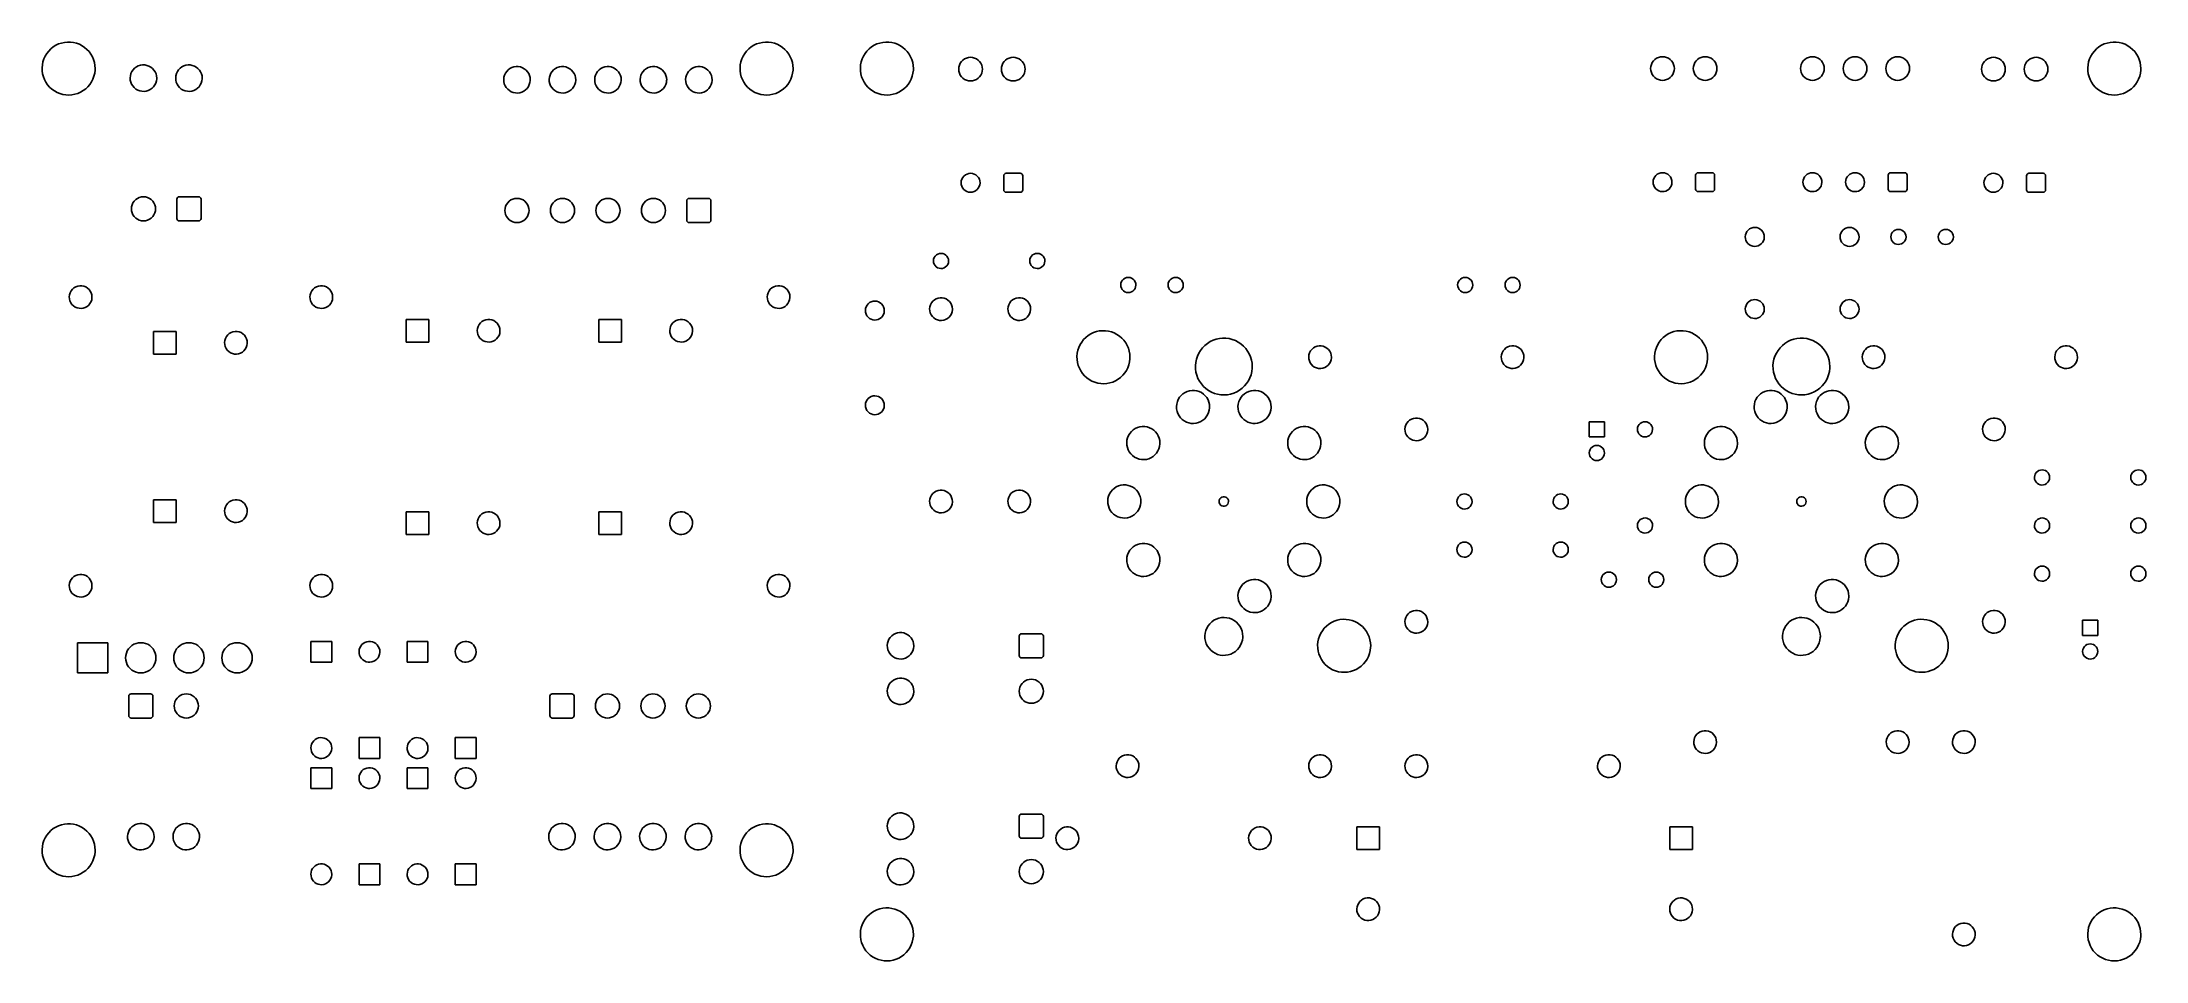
# Model space of a CAD drawing. Extents: x 38 to 260, y -144 to -47.
import ezdxf

# ---------------------------------------------------------------- set-up
doc = ezdxf.new("R2010")
doc.units = 0
doc.layers.add('BLACK', color=7, linetype='CONTINUOUS')

msp = doc.modelspace()

# ---------------------------------------------------------------- linework, layer by layer
at = {"layer": 'BLACK', "linetype": 'CONTINUOUS'}
for p, q in [((37.87, -49.121), (37.9354, -48.8053)), ((37.9354, -48.8053), (38.0366, -48.4993)), ((38.0366, -48.4993), (38.1724, -48.2069)), ((38.1724, -48.2069), (38.3408, -47.932)), ((38.3408, -47.932), (38.5397, -47.6783)), ((38.5397, -47.6783), (38.7664, -47.4492)), ((38.7664, -47.4492), (39.018, -47.2476)), ((39.018, -47.2476), (39.2911, -47.0763)), ((39.2911, -47.0763), (39.582, -46.9376)), ((39.582, -46.9376), (39.887, -46.8331)), ((39.887, -46.8331), (40.202, -46.7645)), ((40.202, -46.7645), (40.5227, -46.7325)), ((40.5227, -46.7325), (40.8451, -46.7375)), ((40.8451, -46.7375), (41.1647, -46.7796)), ((41.1647, -46.7796), (41.4773, -46.8581)), ((41.4773, -46.8581), (41.7789, -46.9721)), ((41.7789, -46.9721), (42.0653, -47.1199)), ((42.0653, -47.1199), (42.3329, -47.2997)), ((42.3329, -47.2997), (42.578, -47.5091)), ((42.578, -47.5091), (42.7974, -47.7452)), ((42.7974, -47.7452), (42.9883, -48.005)), ((42.9883, -48.005), (43.148, -48.285)), ((43.148, -48.285), (43.2745, -48.5815)), ((43.2745, -48.5815), (43.366, -48.8906)), ((111.53, -49.121), (111.595, -48.8053)), ((111.595, -48.8053), (111.697, -48.4993)), ((111.697, -48.4993), (111.832, -48.2069)), ((111.832, -48.2069), (112.001, -47.932)), ((112.001, -47.932), (112.2, -47.6783)), ((112.2, -47.6783), (112.426, -47.4492)), ((112.426, -47.4492), (112.678, -47.2476)), ((112.678, -47.2476), (112.951, -47.0763)), ((112.951, -47.0763), (113.242, -46.9376)), ((113.242, -46.9376), (113.547, -46.8331)), ((113.547, -46.8331), (113.862, -46.7645)), ((113.862, -46.7645), (114.183, -46.7325)), ((114.183, -46.7325), (114.505, -46.7375)), ((114.505, -46.7375), (114.825, -46.7796)), ((114.825, -46.7796), (115.137, -46.8581)), ((115.137, -46.8581), (115.439, -46.9721)), ((115.439, -46.9721), (115.725, -47.1199)), ((115.725, -47.1199), (115.993, -47.2997)), ((115.993, -47.2997), (116.238, -47.5091)), ((116.238, -47.5091), (116.457, -47.7452)), ((116.457, -47.7452), (116.648, -48.005)), ((116.648, -48.005), (116.808, -48.285)), ((116.808, -48.285), (116.934, -48.5815)), ((116.934, -48.5815), (117.026, -48.8906)), ((124.23, -49.121), (124.295, -48.8053)), ((124.295, -48.8053), (124.397, -48.4993)), ((124.397, -48.4993), (124.532, -48.2069)), ((124.532, -48.2069), (124.701, -47.932)), ((124.701, -47.932), (124.9, -47.6783)), ((124.9, -47.6783), (125.126, -47.4492)), ((125.126, -47.4492), (125.378, -47.2476)), ((125.378, -47.2476), (125.651, -47.0763)), ((125.651, -47.0763), (125.942, -46.9376)), ((125.942, -46.9376), (126.247, -46.8331)), ((126.247, -46.8331), (126.562, -46.7645)), ((126.562, -46.7645), (126.883, -46.7325)), ((126.883, -46.7325), (127.205, -46.7375)), ((127.205, -46.7375), (127.525, -46.7796)), ((127.525, -46.7796), (127.837, -46.8581)), ((127.837, -46.8581), (128.139, -46.9721)), ((128.139, -46.9721), (128.425, -47.1199)), ((128.425, -47.1199), (128.693, -47.2997)), ((128.693, -47.2997), (128.938, -47.5091)), ((128.938, -47.5091), (129.157, -47.7452)), ((129.157, -47.7452), (129.348, -48.005)), ((129.348, -48.005), (129.508, -48.285)), ((129.508, -48.285), (129.634, -48.5815)), ((129.634, -48.5815), (129.726, -48.8906)), ((134.752, -48.97), (134.877, -48.7915)), ((134.877, -48.7915), (135.032, -48.6374)), ((135.032, -48.6374), (135.21, -48.5125)), ((135.21, -48.5125), (135.407, -48.4204)), ((135.407, -48.4204), (135.618, -48.364)), ((135.618, -48.364), (135.835, -48.345)), ((135.835, -48.345), (136.052, -48.364)), ((136.052, -48.364), (136.263, -48.4204)), ((136.263, -48.4204), (136.46, -48.5125)), ((136.46, -48.5125), (136.638, -48.6374)), ((136.638, -48.6374), (136.793, -48.7915)), ((136.793, -48.7915), (136.918, -48.97)), ((139.252, -48.97), (139.377, -48.7915)), ((139.377, -48.7915), (139.532, -48.6374)), ((139.532, -48.6374), (139.71, -48.5125)), ((139.71, -48.5125), (139.907, -48.4204)), ((139.907, -48.4204), (140.118, -48.364)), ((140.118, -48.364), (140.335, -48.345)), ((140.335, -48.345), (140.552, -48.364)), ((140.552, -48.364), (140.763, -48.4204)), ((140.763, -48.4204), (140.96, -48.5125)), ((140.96, -48.5125), (141.138, -48.6374)), ((141.138, -48.6374), (141.293, -48.7915)), ((141.293, -48.7915), (141.418, -48.97)), ((207.777, -48.905), (207.902, -48.7265)), ((207.902, -48.7265), (208.057, -48.5724)), ((208.057, -48.5724), (208.235, -48.4475)), ((208.235, -48.4475), (208.432, -48.3554)), ((208.432, -48.3554), (208.643, -48.299)), ((208.643, -48.299), (208.86, -48.28)), ((208.86, -48.28), (209.077, -48.299)), ((209.077, -48.299), (209.288, -48.3554)), ((209.288, -48.3554), (209.485, -48.4475)), ((209.485, -48.4475), (209.663, -48.5724)), ((209.663, -48.5724), (209.818, -48.7265)), ((209.818, -48.7265), (209.943, -48.905)), ((212.277, -48.905), (212.402, -48.7265)), ((212.402, -48.7265), (212.557, -48.5724)), ((212.557, -48.5724), (212.735, -48.4475)), ((212.735, -48.4475), (212.932, -48.3554)), ((212.932, -48.3554), (213.143, -48.299)), ((213.143, -48.299), (213.36, -48.28)), ((213.36, -48.28), (213.577, -48.299)), ((213.577, -48.299), (213.788, -48.3554)), ((213.788, -48.3554), (213.985, -48.4475)), ((213.985, -48.4475), (214.163, -48.5724)), ((214.163, -48.5724), (214.318, -48.7265)), ((214.318, -48.7265), (214.443, -48.905)), ((223.597, -48.905), (223.722, -48.7265)), ((223.722, -48.7265), (223.877, -48.5724)), ((223.877, -48.5724), (224.055, -48.4475)), ((224.055, -48.4475), (224.252, -48.3554)), ((224.252, -48.3554), (224.463, -48.299)), ((224.463, -48.299), (224.68, -48.28)), ((224.68, -48.28), (224.897, -48.299)), ((224.897, -48.299), (225.108, -48.3554)), ((225.108, -48.3554), (225.305, -48.4475)), ((225.305, -48.4475), (225.483, -48.5724)), ((225.483, -48.5724), (225.638, -48.7265)), ((225.638, -48.7265), (225.763, -48.905)), ((228.097, -48.905), (228.222, -48.7265)), ((228.222, -48.7265), (228.377, -48.5724)), ((228.377, -48.5724), (228.555, -48.4475)), ((228.555, -48.4475), (228.752, -48.3554)), ((228.752, -48.3554), (228.963, -48.299)), ((228.963, -48.299), (229.18, -48.28)), ((229.18, -48.28), (229.397, -48.299)), ((229.397, -48.299), (229.608, -48.3554)), ((229.608, -48.3554), (229.805, -48.4475)), ((229.805, -48.4475), (229.983, -48.5724)), ((229.983, -48.5724), (230.138, -48.7265)), ((230.138, -48.7265), (230.263, -48.905)), ((232.597, -48.905), (232.722, -48.7265)), ((232.722, -48.7265), (232.877, -48.5724)), ((232.877, -48.5724), (233.055, -48.4475)), ((233.055, -48.4475), (233.252, -48.3554)), ((233.252, -48.3554), (233.463, -48.299)), ((233.463, -48.299), (233.68, -48.28)), ((233.68, -48.28), (233.897, -48.299)), ((233.897, -48.299), (234.108, -48.3554)), ((234.108, -48.3554), (234.305, -48.4475)), ((234.305, -48.4475), (234.483, -48.5724)), ((234.483, -48.5724), (234.638, -48.7265)), ((234.638, -48.7265), (234.763, -48.905)), ((242.702, -48.97), (242.827, -48.7915)), ((242.827, -48.7915), (242.982, -48.6374)), ((242.982, -48.6374), (243.16, -48.5125)), ((243.16, -48.5125), (243.357, -48.4204)), ((243.357, -48.4204), (243.568, -48.364)), ((243.568, -48.364), (243.785, -48.345)), ((243.785, -48.345), (244.002, -48.364)), ((244.002, -48.364), (244.213, -48.4204)), ((244.213, -48.4204), (244.41, -48.5125)), ((244.41, -48.5125), (244.588, -48.6374)), ((244.588, -48.6374), (244.743, -48.7915)), ((244.743, -48.7915), (244.868, -48.97)), ((247.202, -48.97), (247.327, -48.7915)), ((247.327, -48.7915), (247.482, -48.6374)), ((247.482, -48.6374), (247.66, -48.5125)), ((247.66, -48.5125), (247.857, -48.4204)), ((247.857, -48.4204), (248.068, -48.364)), ((248.068, -48.364), (248.285, -48.345)), ((248.285, -48.345), (248.502, -48.364)), ((248.502, -48.364), (248.713, -48.4204)), ((248.713, -48.4204), (248.91, -48.5125)), ((248.91, -48.5125), (249.088, -48.6374)), ((249.088, -48.6374), (249.243, -48.7915)), ((249.243, -48.7915), (249.368, -48.97)), ((253.77, -49.121), (253.835, -48.8053)), ((253.835, -48.8053), (253.937, -48.4993)), ((253.937, -48.4993), (254.072, -48.2069)), ((254.072, -48.2069), (254.241, -47.932)), ((254.241, -47.932), (254.44, -47.6783)), ((254.44, -47.6783), (254.666, -47.4492)), ((254.666, -47.4492), (254.918, -47.2476)), ((254.918, -47.2476), (255.191, -47.0763)), ((255.191, -47.0763), (255.482, -46.9376)), ((255.482, -46.9376), (255.787, -46.8331)), ((255.787, -46.8331), (256.102, -46.7645)), ((256.102, -46.7645), (256.423, -46.7325)), ((256.423, -46.7325), (256.745, -46.7375)), ((256.745, -46.7375), (257.065, -46.7796)), ((257.065, -46.7796), (257.377, -46.8581)), ((257.377, -46.8581), (257.679, -46.9721)), ((257.679, -46.9721), (257.965, -47.1199)), ((257.965, -47.1199), (258.233, -47.2997)), ((258.233, -47.2997), (258.478, -47.5091)), ((258.478, -47.5091), (258.697, -47.7452)), ((258.697, -47.7452), (258.888, -48.005)), ((258.888, -48.005), (259.048, -48.285)), ((259.048, -48.285), (259.174, -48.5815)), ((259.174, -48.5815), (259.266, -48.8906)), ((37.8414, -49.442), (37.87, -49.121)), ((37.8498, -49.7643), (37.8414, -49.442)), ((37.8952, -50.0834), (37.8498, -49.7643)), ((37.977, -50.3952), (37.8952, -50.0834)), ((38.0941, -50.6956), (37.977, -50.3952)), ((38.245, -50.9805), (38.0941, -50.6956)), ((38.4276, -51.2461), (38.245, -50.9805)), ((43.0649, -50.93), (42.8879, -51.1994)), ((43.2097, -50.642), (43.0649, -50.93)), ((43.3205, -50.3393), (43.2097, -50.642)), ((43.3957, -50.0258), (43.3205, -50.3393)), ((43.366, -48.8906), (43.4214, -49.2082)), ((43.4345, -49.7058), (43.3957, -50.0258)), ((43.4214, -49.2082), (43.44, -49.53)), ((43.44, -49.53), (43.4345, -49.7058)), ((47.1404, -50.5118), (47.1648, -50.2837)), ((47.1536, -50.7408), (47.1404, -50.5118)), ((47.2041, -50.9647), (47.1536, -50.7408)), ((47.1648, -50.2837), (47.2261, -50.0626)), ((47.2904, -51.1772), (47.2041, -50.9647)), ((47.2261, -50.0626), (47.3227, -49.8545)), ((47.3227, -49.8545), (47.452, -49.665)), ((47.452, -49.665), (47.6105, -49.4991)), ((47.6105, -49.4991), (47.794, -49.3613)), ((47.794, -49.3613), (47.9975, -49.2554)), ((47.9975, -49.2554), (48.2156, -49.1841)), ((48.2156, -49.1841), (48.4423, -49.1494)), ((48.4423, -49.1494), (48.6718, -49.1522)), ((48.6718, -49.1522), (48.8976, -49.1924)), ((48.8976, -49.1924), (49.1139, -49.269)), ((49.1139, -49.269), (49.3147, -49.3799)), ((49.3147, -49.3799), (49.4948, -49.5221)), ((49.4948, -49.5221), (49.6492, -49.6918)), ((49.6492, -49.6918), (49.7738, -49.8844)), ((49.8417, -51.0614), (49.74, -51.2671)), ((49.7738, -49.8844), (49.8653, -50.0948)), ((49.9084, -50.8419), (49.8417, -51.0614)), ((49.8653, -50.0948), (49.9212, -50.3173)), ((49.9383, -50.6144), (49.9084, -50.8419)), ((49.9212, -50.3173), (49.94, -50.546)), ((49.94, -50.546), (49.9383, -50.6144)), ((51.9404, -50.5118), (51.9648, -50.2837)), ((51.9536, -50.7408), (51.9404, -50.5118)), ((52.0041, -50.9647), (51.9536, -50.7408)), ((51.9648, -50.2837), (52.0261, -50.0626)), ((52.0904, -51.1772), (52.0041, -50.9647)), ((52.0261, -50.0626), (52.1227, -49.8545)), ((52.1227, -49.8545), (52.252, -49.665)), ((52.252, -49.665), (52.4105, -49.4991)), ((52.4105, -49.4991), (52.594, -49.3613)), ((52.594, -49.3613), (52.7975, -49.2554)), ((52.7975, -49.2554), (53.0156, -49.1841)), ((53.0156, -49.1841), (53.2423, -49.1494)), ((53.2423, -49.1494), (53.4718, -49.1522)), ((53.4718, -49.1522), (53.6976, -49.1924)), ((53.6976, -49.1924), (53.9139, -49.269)), ((53.9139, -49.269), (54.1147, -49.3799)), ((54.1147, -49.3799), (54.2948, -49.5221)), ((54.2948, -49.5221), (54.4492, -49.6918)), ((54.4492, -49.6918), (54.5738, -49.8844)), ((54.6417, -51.0614), (54.54, -51.2671)), ((54.5738, -49.8844), (54.6653, -50.0948)), ((54.7084, -50.8419), (54.6417, -51.0614)), ((54.6653, -50.0948), (54.7212, -50.3173)), ((54.7383, -50.6144), (54.7084, -50.8419)), ((54.7212, -50.3173), (54.74, -50.546)), ((54.74, -50.546), (54.7383, -50.6144)), ((86.5624, -50.6818), (86.5868, -50.4537)), ((86.5756, -50.9108), (86.5624, -50.6818)), ((86.6261, -51.1347), (86.5756, -50.9108)), ((86.5868, -50.4537), (86.6481, -50.2326)), ((86.6481, -50.2326), (86.7447, -50.0245)), ((86.7447, -50.0245), (86.874, -49.835)), ((86.874, -49.835), (87.0325, -49.6691)), ((87.0325, -49.6691), (87.216, -49.5313)), ((87.216, -49.5313), (87.4195, -49.4254)), ((87.4195, -49.4254), (87.6376, -49.3541)), ((87.6376, -49.3541), (87.8643, -49.3194)), ((87.8643, -49.3194), (88.0938, -49.3222)), ((88.0938, -49.3222), (88.3196, -49.3624)), ((88.3196, -49.3624), (88.5359, -49.439)), ((88.5359, -49.439), (88.7367, -49.5499)), ((88.7367, -49.5499), (88.9168, -49.6921)), ((88.9168, -49.6921), (89.0712, -49.8618)), ((89.0712, -49.8618), (89.1958, -50.0544)), ((89.1958, -50.0544), (89.2873, -50.2648)), ((89.3304, -51.0119), (89.2637, -51.2314)), ((89.2873, -50.2648), (89.3432, -50.4873)), ((89.3603, -50.7844), (89.3304, -51.0119)), ((89.3432, -50.4873), (89.362, -50.716)), ((89.362, -50.716), (89.3603, -50.7844)), ((91.3624, -50.6818), (91.3868, -50.4537)), ((91.3756, -50.9108), (91.3624, -50.6818)), ((91.4261, -51.1347), (91.3756, -50.9108)), ((91.3868, -50.4537), (91.4481, -50.2326)), ((91.4481, -50.2326), (91.5447, -50.0245)), ((91.5447, -50.0245), (91.674, -49.835)), ((91.674, -49.835), (91.8325, -49.6691)), ((91.8325, -49.6691), (92.016, -49.5313)), ((92.016, -49.5313), (92.2195, -49.4254)), ((92.2195, -49.4254), (92.4376, -49.3541)), ((92.4376, -49.3541), (92.6643, -49.3194)), ((92.6643, -49.3194), (92.8938, -49.3222)), ((92.8938, -49.3222), (93.1196, -49.3624)), ((93.1196, -49.3624), (93.3359, -49.439)), ((93.3359, -49.439), (93.5367, -49.5499)), ((93.5367, -49.5499), (93.7168, -49.6921)), ((93.7168, -49.6921), (93.8712, -49.8618)), ((93.8712, -49.8618), (93.9958, -50.0544)), ((93.9958, -50.0544), (94.0873, -50.2648)), ((94.1304, -51.0119), (94.0637, -51.2314)), ((94.0873, -50.2648), (94.1432, -50.4873)), ((94.1603, -50.7844), (94.1304, -51.0119)), ((94.1432, -50.4873), (94.162, -50.716)), ((94.162, -50.716), (94.1603, -50.7844)), ((96.1624, -50.6818), (96.1868, -50.4537)), ((96.1756, -50.9108), (96.1624, -50.6818)), ((96.2261, -51.1347), (96.1756, -50.9108)), ((96.1868, -50.4537), (96.2481, -50.2326)), ((96.2481, -50.2326), (96.3447, -50.0245)), ((96.3447, -50.0245), (96.474, -49.835)), ((96.474, -49.835), (96.6325, -49.6691)), ((96.6325, -49.6691), (96.816, -49.5313)), ((96.816, -49.5313), (97.0195, -49.4254)), ((97.0195, -49.4254), (97.2376, -49.3541)), ((97.2376, -49.3541), (97.4643, -49.3194)), ((97.4643, -49.3194), (97.6938, -49.3222)), ((97.6938, -49.3222), (97.9196, -49.3624)), ((97.9196, -49.3624), (98.1359, -49.439)), ((98.1359, -49.439), (98.3367, -49.5499)), ((98.3367, -49.5499), (98.5168, -49.6921)), ((98.5168, -49.6921), (98.6712, -49.8618)), ((98.6712, -49.8618), (98.7958, -50.0544)), ((98.7958, -50.0544), (98.8873, -50.2648)), ((98.9304, -51.0119), (98.8637, -51.2314)), ((98.8873, -50.2648), (98.9432, -50.4873)), ((98.9603, -50.7844), (98.9304, -51.0119)), ((98.9432, -50.4873), (98.962, -50.716)), ((98.962, -50.716), (98.9603, -50.7844)), ((100.962, -50.6818), (100.987, -50.4537)), ((100.976, -50.9108), (100.962, -50.6818)), ((101.026, -51.1347), (100.976, -50.9108)), ((100.987, -50.4537), (101.048, -50.2326)), ((101.048, -50.2326), (101.145, -50.0245)), ((101.145, -50.0245), (101.274, -49.835)), ((101.274, -49.835), (101.433, -49.6691)), ((101.433, -49.6691), (101.616, -49.5313)), ((101.616, -49.5313), (101.819, -49.4254)), ((101.819, -49.4254), (102.038, -49.3541)), ((102.038, -49.3541), (102.264, -49.3194)), ((102.264, -49.3194), (102.494, -49.3222)), ((102.494, -49.3222), (102.72, -49.3624)), ((102.72, -49.3624), (102.936, -49.439)), ((102.936, -49.439), (103.137, -49.5499)), ((103.137, -49.5499), (103.317, -49.6921)), ((103.317, -49.6921), (103.471, -49.8618)), ((103.471, -49.8618), (103.596, -50.0544)), ((103.596, -50.0544), (103.687, -50.2648)), ((103.73, -51.0119), (103.664, -51.2314)), ((103.687, -50.2648), (103.743, -50.4873)), ((103.76, -50.7844), (103.73, -51.0119)), ((103.743, -50.4873), (103.762, -50.716)), ((103.762, -50.716), (103.76, -50.7844)), ((105.762, -50.6818), (105.787, -50.4537)), ((105.776, -50.9108), (105.762, -50.6818)), ((105.826, -51.1347), (105.776, -50.9108)), ((105.787, -50.4537), (105.848, -50.2326)), ((105.848, -50.2326), (105.945, -50.0245)), ((105.945, -50.0245), (106.074, -49.835)), ((106.074, -49.835), (106.233, -49.6691)), ((106.233, -49.6691), (106.416, -49.5313)), ((106.416, -49.5313), (106.619, -49.4254)), ((106.619, -49.4254), (106.838, -49.3541)), ((106.838, -49.3541), (107.064, -49.3194)), ((107.064, -49.3194), (107.294, -49.3222)), ((107.294, -49.3222), (107.52, -49.3624)), ((107.52, -49.3624), (107.736, -49.439)), ((107.736, -49.439), (107.937, -49.5499)), ((107.937, -49.5499), (108.117, -49.6921)), ((108.117, -49.6921), (108.271, -49.8618)), ((108.271, -49.8618), (108.396, -50.0544)), ((108.396, -50.0544), (108.487, -50.2648)), ((108.53, -51.0119), (108.464, -51.2314)), ((108.487, -50.2648), (108.543, -50.4873)), ((108.56, -50.7844), (108.53, -51.0119)), ((108.543, -50.4873), (108.562, -50.716)), ((108.562, -50.716), (108.56, -50.7844)), ((111.501, -49.442), (111.53, -49.121)), ((111.51, -49.7643), (111.501, -49.442)), ((111.555, -50.0834), (111.51, -49.7643)), ((111.637, -50.3952), (111.555, -50.0834)), ((111.754, -50.6956), (111.637, -50.3952)), ((111.905, -50.9805), (111.754, -50.6956)), ((112.088, -51.2461), (111.905, -50.9805)), ((116.725, -50.93), (116.548, -51.1994)), ((116.87, -50.642), (116.725, -50.93)), ((116.98, -50.3393), (116.87, -50.642)), ((117.056, -50.0258), (116.98, -50.3393)), ((117.026, -48.8906), (117.081, -49.2082)), ((117.094, -49.7058), (117.056, -50.0258)), ((117.081, -49.2082), (117.1, -49.53)), ((117.1, -49.53), (117.094, -49.7058)), ((124.201, -49.442), (124.23, -49.121)), ((124.21, -49.7643), (124.201, -49.442)), ((124.255, -50.0834), (124.21, -49.7643)), ((124.337, -50.3952), (124.255, -50.0834)), ((124.454, -50.6956), (124.337, -50.3952)), ((124.605, -50.9805), (124.454, -50.6956)), ((124.788, -51.2461), (124.605, -50.9805)), ((129.425, -50.93), (129.248, -51.1994)), ((129.57, -50.642), (129.425, -50.93)), ((129.68, -50.3393), (129.57, -50.642)), ((129.756, -50.0258), (129.68, -50.3393)), ((129.726, -48.8906), (129.781, -49.2082)), ((129.794, -49.7058), (129.756, -50.0258)), ((129.781, -49.2082), (129.8, -49.53)), ((129.8, -49.53), (129.794, -49.7058)), ((134.585, -49.595), (134.604, -49.3779)), ((134.604, -49.8121), (134.585, -49.595)), ((134.604, -49.3779), (134.66, -49.1675)), ((134.66, -50.0225), (134.604, -49.8121)), ((134.66, -49.1675), (134.752, -48.97)), ((134.752, -50.22), (134.66, -50.0225)), ((134.877, -50.3985), (134.752, -50.22)), ((135.032, -50.5526), (134.877, -50.3985)), ((135.21, -50.6775), (135.032, -50.5526)), ((135.407, -50.7696), (135.21, -50.6775)), ((135.618, -50.826), (135.407, -50.7696)), ((135.835, -50.845), (135.618, -50.826)), ((136.052, -50.826), (135.835, -50.845)), ((136.263, -50.7696), (136.052, -50.826)), ((136.46, -50.6775), (136.263, -50.7696)), ((136.638, -50.5526), (136.46, -50.6775)), ((136.793, -50.3985), (136.638, -50.5526)), ((136.918, -50.22), (136.793, -50.3985)), ((136.918, -48.97), (137.01, -49.1675)), ((137.01, -50.0225), (136.918, -50.22)), ((137.01, -49.1675), (137.066, -49.3779)), ((137.066, -49.8121), (137.01, -50.0225)), ((137.066, -49.3779), (137.085, -49.595)), ((137.085, -49.595), (137.066, -49.8121)), ((139.085, -49.595), (139.104, -49.3779)), ((139.104, -49.8121), (139.085, -49.595)), ((139.104, -49.3779), (139.16, -49.1675)), ((139.16, -50.0225), (139.104, -49.8121)), ((139.16, -49.1675), (139.252, -48.97)), ((139.252, -50.22), (139.16, -50.0225)), ((139.377, -50.3985), (139.252, -50.22)), ((139.532, -50.5526), (139.377, -50.3985)), ((139.71, -50.6775), (139.532, -50.5526)), ((139.907, -50.7696), (139.71, -50.6775)), ((140.118, -50.826), (139.907, -50.7696)), ((140.335, -50.845), (140.118, -50.826)), ((140.552, -50.826), (140.335, -50.845)), ((140.763, -50.7696), (140.552, -50.826)), ((140.96, -50.6775), (140.763, -50.7696)), ((141.138, -50.5526), (140.96, -50.6775)), ((141.293, -50.3985), (141.138, -50.5526)), ((141.418, -50.22), (141.293, -50.3985)), ((141.418, -48.97), (141.51, -49.1675)), ((141.51, -50.0225), (141.418, -50.22)), ((141.51, -49.1675), (141.566, -49.3779)), ((141.566, -49.8121), (141.51, -50.0225)), ((141.566, -49.3779), (141.585, -49.595)), ((141.585, -49.595), (141.566, -49.8121)), ((207.61, -49.53), (207.629, -49.3129)), ((207.629, -49.7471), (207.61, -49.53)), ((207.629, -49.3129), (207.685, -49.1025)), ((207.685, -49.9575), (207.629, -49.7471)), ((207.685, -49.1025), (207.777, -48.905)), ((207.777, -50.155), (207.685, -49.9575)), ((207.902, -50.3335), (207.777, -50.155)), ((208.057, -50.4876), (207.902, -50.3335)), ((208.235, -50.6125), (208.057, -50.4876)), ((208.432, -50.7046), (208.235, -50.6125)), ((208.643, -50.761), (208.432, -50.7046)), ((208.86, -50.78), (208.643, -50.761)), ((209.077, -50.761), (208.86, -50.78)), ((209.288, -50.7046), (209.077, -50.761)), ((209.485, -50.6125), (209.288, -50.7046)), ((209.663, -50.4876), (209.485, -50.6125)), ((209.818, -50.3335), (209.663, -50.4876)), ((209.943, -50.155), (209.818, -50.3335)), ((209.943, -48.905), (210.035, -49.1025)), ((210.035, -49.9575), (209.943, -50.155)), ((210.035, -49.1025), (210.091, -49.3129)), ((210.091, -49.7471), (210.035, -49.9575)), ((210.091, -49.3129), (210.11, -49.53)), ((210.11, -49.53), (210.091, -49.7471)), ((212.11, -49.53), (212.129, -49.3129)), ((212.129, -49.7471), (212.11, -49.53)), ((212.129, -49.3129), (212.185, -49.1025)), ((212.185, -49.9575), (212.129, -49.7471)), ((212.185, -49.1025), (212.277, -48.905)), ((212.277, -50.155), (212.185, -49.9575)), ((212.402, -50.3335), (212.277, -50.155)), ((212.557, -50.4876), (212.402, -50.3335)), ((212.735, -50.6125), (212.557, -50.4876)), ((212.932, -50.7046), (212.735, -50.6125)), ((213.143, -50.761), (212.932, -50.7046)), ((213.36, -50.78), (213.143, -50.761)), ((213.577, -50.761), (213.36, -50.78)), ((213.788, -50.7046), (213.577, -50.761)), ((213.985, -50.6125), (213.788, -50.7046)), ((214.163, -50.4876), (213.985, -50.6125)), ((214.318, -50.3335), (214.163, -50.4876)), ((214.443, -50.155), (214.318, -50.3335)), ((214.443, -48.905), (214.535, -49.1025)), ((214.535, -49.9575), (214.443, -50.155)), ((214.535, -49.1025), (214.591, -49.3129)), ((214.591, -49.7471), (214.535, -49.9575)), ((214.591, -49.3129), (214.61, -49.53)), ((214.61, -49.53), (214.591, -49.7471)), ((223.43, -49.53), (223.449, -49.3129)), ((223.449, -49.7471), (223.43, -49.53)), ((223.449, -49.3129), (223.505, -49.1025)), ((223.505, -49.9575), (223.449, -49.7471)), ((223.505, -49.1025), (223.597, -48.905)), ((223.597, -50.155), (223.505, -49.9575)), ((223.722, -50.3335), (223.597, -50.155)), ((223.877, -50.4876), (223.722, -50.3335)), ((224.055, -50.6125), (223.877, -50.4876)), ((224.252, -50.7046), (224.055, -50.6125)), ((224.463, -50.761), (224.252, -50.7046)), ((224.68, -50.78), (224.463, -50.761)), ((224.897, -50.761), (224.68, -50.78)), ((225.108, -50.7046), (224.897, -50.761)), ((225.305, -50.6125), (225.108, -50.7046)), ((225.483, -50.4876), (225.305, -50.6125)), ((225.638, -50.3335), (225.483, -50.4876)), ((225.763, -50.155), (225.638, -50.3335)), ((225.763, -48.905), (225.855, -49.1025)), ((225.855, -49.9575), (225.763, -50.155)), ((225.855, -49.1025), (225.911, -49.3129)), ((225.911, -49.7471), (225.855, -49.9575)), ((225.911, -49.3129), (225.93, -49.53)), ((225.93, -49.53), (225.911, -49.7471)), ((227.93, -49.53), (227.949, -49.3129)), ((227.949, -49.7471), (227.93, -49.53)), ((227.949, -49.3129), (228.005, -49.1025)), ((228.005, -49.9575), (227.949, -49.7471)), ((228.005, -49.1025), (228.097, -48.905)), ((228.097, -50.155), (228.005, -49.9575)), ((228.222, -50.3335), (228.097, -50.155)), ((228.377, -50.4876), (228.222, -50.3335)), ((228.555, -50.6125), (228.377, -50.4876)), ((228.752, -50.7046), (228.555, -50.6125)), ((228.963, -50.761), (228.752, -50.7046)), ((229.18, -50.78), (228.963, -50.761)), ((229.397, -50.761), (229.18, -50.78)), ((229.608, -50.7046), (229.397, -50.761)), ((229.805, -50.6125), (229.608, -50.7046)), ((229.983, -50.4876), (229.805, -50.6125)), ((230.138, -50.3335), (229.983, -50.4876)), ((230.263, -50.155), (230.138, -50.3335)), ((230.263, -48.905), (230.355, -49.1025)), ((230.355, -49.9575), (230.263, -50.155)), ((230.355, -49.1025), (230.411, -49.3129)), ((230.411, -49.7471), (230.355, -49.9575)), ((230.411, -49.3129), (230.43, -49.53)), ((230.43, -49.53), (230.411, -49.7471)), ((232.43, -49.53), (232.449, -49.3129)), ((232.449, -49.7471), (232.43, -49.53)), ((232.449, -49.3129), (232.505, -49.1025)), ((232.505, -49.9575), (232.449, -49.7471)), ((232.505, -49.1025), (232.597, -48.905)), ((232.597, -50.155), (232.505, -49.9575)), ((232.722, -50.3335), (232.597, -50.155)), ((232.877, -50.4876), (232.722, -50.3335)), ((233.055, -50.6125), (232.877, -50.4876)), ((233.252, -50.7046), (233.055, -50.6125)), ((233.463, -50.761), (233.252, -50.7046)), ((233.68, -50.78), (233.463, -50.761)), ((233.897, -50.761), (233.68, -50.78)), ((234.108, -50.7046), (233.897, -50.761)), ((234.305, -50.6125), (234.108, -50.7046)), ((234.483, -50.4876), (234.305, -50.6125)), ((234.638, -50.3335), (234.483, -50.4876)), ((234.763, -50.155), (234.638, -50.3335)), ((234.763, -48.905), (234.855, -49.1025)), ((234.855, -49.9575), (234.763, -50.155)), ((234.855, -49.1025), (234.911, -49.3129)), ((234.911, -49.7471), (234.855, -49.9575)), ((234.911, -49.3129), (234.93, -49.53)), ((234.93, -49.53), (234.911, -49.7471)), ((242.535, -49.595), (242.554, -49.3779)), ((242.554, -49.8121), (242.535, -49.595)), ((242.554, -49.3779), (242.61, -49.1675)), ((242.61, -50.0225), (242.554, -49.8121)), ((242.61, -49.1675), (242.702, -48.97)), ((242.702, -50.22), (242.61, -50.0225)), ((242.827, -50.3985), (242.702, -50.22)), ((242.982, -50.5526), (242.827, -50.3985)), ((243.16, -50.6775), (242.982, -50.5526)), ((243.357, -50.7696), (243.16, -50.6775)), ((243.568, -50.826), (243.357, -50.7696)), ((243.785, -50.845), (243.568, -50.826)), ((244.002, -50.826), (243.785, -50.845)), ((244.213, -50.7696), (244.002, -50.826)), ((244.41, -50.6775), (244.213, -50.7696)), ((244.588, -50.5526), (244.41, -50.6775)), ((244.743, -50.3985), (244.588, -50.5526)), ((244.868, -50.22), (244.743, -50.3985)), ((244.868, -48.97), (244.96, -49.1675)), ((244.96, -50.0225), (244.868, -50.22)), ((244.96, -49.1675), (245.016, -49.3779)), ((245.016, -49.8121), (244.96, -50.0225)), ((245.016, -49.3779), (245.035, -49.595)), ((245.035, -49.595), (245.016, -49.8121)), ((247.035, -49.595), (247.054, -49.3779)), ((247.054, -49.8121), (247.035, -49.595)), ((247.054, -49.3779), (247.11, -49.1675)), ((247.11, -50.0225), (247.054, -49.8121)), ((247.11, -49.1675), (247.202, -48.97)), ((247.202, -50.22), (247.11, -50.0225)), ((247.327, -50.3985), (247.202, -50.22)), ((247.482, -50.5526), (247.327, -50.3985)), ((247.66, -50.6775), (247.482, -50.5526)), ((247.857, -50.7696), (247.66, -50.6775)), ((248.068, -50.826), (247.857, -50.7696)), ((248.285, -50.845), (248.068, -50.826)), ((248.502, -50.826), (248.285, -50.845)), ((248.713, -50.7696), (248.502, -50.826)), ((248.91, -50.6775), (248.713, -50.7696)), ((249.088, -50.5526), (248.91, -50.6775)), ((249.243, -50.3985), (249.088, -50.5526)), ((249.368, -50.22), (249.243, -50.3985)), ((249.368, -48.97), (249.46, -49.1675)), ((249.46, -50.0225), (249.368, -50.22)), ((249.46, -49.1675), (249.516, -49.3779)), ((249.516, -49.8121), (249.46, -50.0225)), ((249.516, -49.3779), (249.535, -49.595)), ((249.535, -49.595), (249.516, -49.8121)), ((253.741, -49.442), (253.77, -49.121)), ((253.75, -49.7643), (253.741, -49.442)), ((253.795, -50.0834), (253.75, -49.7643)), ((253.877, -50.3952), (253.795, -50.0834)), ((253.994, -50.6956), (253.877, -50.3952)), ((254.145, -50.9805), (253.994, -50.6956)), ((254.328, -51.2461), (254.145, -50.9805)), ((258.965, -50.93), (258.788, -51.1994)), ((259.11, -50.642), (258.965, -50.93)), ((259.22, -50.3393), (259.11, -50.642)), ((259.296, -50.0258), (259.22, -50.3393)), ((259.266, -48.8906), (259.321, -49.2082)), ((259.334, -49.7058), (259.296, -50.0258)), ((259.321, -49.2082), (259.34, -49.53)), ((259.34, -49.53), (259.334, -49.7058)), ((38.6395, -51.4891), (38.4276, -51.2461)), ((38.8779, -51.706), (38.6395, -51.4891)), ((39.1397, -51.8941), (38.8779, -51.706)), ((39.4214, -52.0509), (39.1397, -51.8941)), ((39.7192, -52.1743), (39.4214, -52.0509)), ((40.0292, -52.2626), (39.7192, -52.1743)), ((40.3473, -52.3147), (40.0292, -52.2626)), ((40.6693, -52.3298), (40.3473, -52.3147)), ((40.9909, -52.3079), (40.6693, -52.3298)), ((41.3079, -52.2492), (40.9909, -52.3079)), ((41.616, -52.1544), (41.3079, -52.2492)), ((41.9112, -52.0248), (41.616, -52.1544)), ((42.1895, -51.8622), (41.9112, -52.0248)), ((42.4473, -51.6686), (42.1895, -51.8622)), ((42.6811, -51.4467), (42.4473, -51.6686)), ((42.8879, -51.1994), (42.6811, -51.4467)), ((47.4103, -51.3728), (47.2904, -51.1772)), ((47.5605, -51.5463), (47.4103, -51.3728)), ((47.737, -51.6928), (47.5605, -51.5463)), ((47.9351, -51.8086), (47.737, -51.6928)), ((48.1494, -51.8904), (47.9351, -51.8086)), ((48.3742, -51.9362), (48.1494, -51.8904)), ((48.6035, -51.9446), (48.3742, -51.9362)), ((48.8311, -51.9154), (48.6035, -51.9446)), ((49.0508, -51.8495), (48.8311, -51.9154)), ((49.2569, -51.7485), (49.0508, -51.8495)), ((49.4436, -51.6153), (49.2569, -51.7485)), ((49.6062, -51.4534), (49.4436, -51.6153)), ((49.74, -51.2671), (49.6062, -51.4534)), ((52.2103, -51.3728), (52.0904, -51.1772)), ((52.3605, -51.5463), (52.2103, -51.3728)), ((52.537, -51.6928), (52.3605, -51.5463)), ((52.7351, -51.8086), (52.537, -51.6928)), ((52.9494, -51.8904), (52.7351, -51.8086)), ((53.1742, -51.9362), (52.9494, -51.8904)), ((53.4035, -51.9446), (53.1742, -51.9362)), ((53.6311, -51.9154), (53.4035, -51.9446)), ((53.8508, -51.8495), (53.6311, -51.9154)), ((54.0569, -51.7485), (53.8508, -51.8495)), ((54.2436, -51.6153), (54.0569, -51.7485)), ((54.4062, -51.4534), (54.2436, -51.6153)), ((54.54, -51.2671), (54.4062, -51.4534)), ((86.7124, -51.3472), (86.6261, -51.1347)), ((86.8323, -51.5428), (86.7124, -51.3472)), ((86.9825, -51.7163), (86.8323, -51.5428)), ((87.159, -51.8628), (86.9825, -51.7163)), ((87.3571, -51.9786), (87.159, -51.8628)), ((87.5714, -52.0604), (87.3571, -51.9786)), ((87.7962, -52.1062), (87.5714, -52.0604)), ((88.0255, -52.1146), (87.7962, -52.1062)), ((88.2531, -52.0854), (88.0255, -52.1146)), ((88.4728, -52.0195), (88.2531, -52.0854)), ((88.6789, -51.9185), (88.4728, -52.0195)), ((88.8656, -51.7853), (88.6789, -51.9185)), ((89.0282, -51.6234), (88.8656, -51.7853)), ((89.162, -51.4371), (89.0282, -51.6234)), ((89.2637, -51.2314), (89.162, -51.4371)), ((91.5124, -51.3472), (91.4261, -51.1347)), ((91.6323, -51.5428), (91.5124, -51.3472)), ((91.7825, -51.7163), (91.6323, -51.5428)), ((91.959, -51.8628), (91.7825, -51.7163)), ((92.1571, -51.9786), (91.959, -51.8628)), ((92.3714, -52.0604), (92.1571, -51.9786)), ((92.5962, -52.1062), (92.3714, -52.0604)), ((92.8255, -52.1146), (92.5962, -52.1062)), ((93.0531, -52.0854), (92.8255, -52.1146)), ((93.2728, -52.0195), (93.0531, -52.0854)), ((93.4789, -51.9185), (93.2728, -52.0195)), ((93.6656, -51.7853), (93.4789, -51.9185)), ((93.8282, -51.6234), (93.6656, -51.7853)), ((93.962, -51.4371), (93.8282, -51.6234)), ((94.0637, -51.2314), (93.962, -51.4371)), ((96.3124, -51.3472), (96.2261, -51.1347)), ((96.4323, -51.5428), (96.3124, -51.3472)), ((96.5825, -51.7163), (96.4323, -51.5428)), ((96.759, -51.8628), (96.5825, -51.7163)), ((96.9571, -51.9786), (96.759, -51.8628)), ((97.1714, -52.0604), (96.9571, -51.9786)), ((97.3962, -52.1062), (97.1714, -52.0604)), ((97.6255, -52.1146), (97.3962, -52.1062)), ((97.8531, -52.0854), (97.6255, -52.1146)), ((98.0728, -52.0195), (97.8531, -52.0854)), ((98.2789, -51.9185), (98.0728, -52.0195)), ((98.4656, -51.7853), (98.2789, -51.9185)), ((98.6282, -51.6234), (98.4656, -51.7853)), ((98.762, -51.4371), (98.6282, -51.6234)), ((98.8637, -51.2314), (98.762, -51.4371)), ((101.112, -51.3472), (101.026, -51.1347)), ((101.232, -51.5428), (101.112, -51.3472)), ((101.382, -51.7163), (101.232, -51.5428)), ((101.559, -51.8628), (101.382, -51.7163)), ((101.757, -51.9786), (101.559, -51.8628)), ((101.971, -52.0604), (101.757, -51.9786)), ((102.196, -52.1062), (101.971, -52.0604)), ((102.426, -52.1146), (102.196, -52.1062)), ((102.653, -52.0854), (102.426, -52.1146)), ((102.873, -52.0195), (102.653, -52.0854)), ((103.079, -51.9185), (102.873, -52.0195)), ((103.266, -51.7853), (103.079, -51.9185)), ((103.428, -51.6234), (103.266, -51.7853)), ((103.562, -51.4371), (103.428, -51.6234)), ((103.664, -51.2314), (103.562, -51.4371)), ((105.912, -51.3472), (105.826, -51.1347)), ((106.032, -51.5428), (105.912, -51.3472)), ((106.182, -51.7163), (106.032, -51.5428)), ((106.359, -51.8628), (106.182, -51.7163)), ((106.557, -51.9786), (106.359, -51.8628)), ((106.771, -52.0604), (106.557, -51.9786)), ((106.996, -52.1062), (106.771, -52.0604)), ((107.226, -52.1146), (106.996, -52.1062)), ((107.453, -52.0854), (107.226, -52.1146)), ((107.673, -52.0195), (107.453, -52.0854)), ((107.879, -51.9185), (107.673, -52.0195)), ((108.066, -51.7853), (107.879, -51.9185)), ((108.228, -51.6234), (108.066, -51.7853)), ((108.362, -51.4371), (108.228, -51.6234)), ((108.464, -51.2314), (108.362, -51.4371)), ((112.299, -51.4891), (112.088, -51.2461)), ((112.538, -51.706), (112.299, -51.4891)), ((112.8, -51.8941), (112.538, -51.706)), ((113.081, -52.0509), (112.8, -51.8941)), ((113.379, -52.1743), (113.081, -52.0509)), ((113.689, -52.2626), (113.379, -52.1743)), ((114.007, -52.3147), (113.689, -52.2626)), ((114.329, -52.3298), (114.007, -52.3147)), ((114.651, -52.3079), (114.329, -52.3298)), ((114.968, -52.2492), (114.651, -52.3079)), ((115.276, -52.1544), (114.968, -52.2492)), ((115.571, -52.0248), (115.276, -52.1544)), ((115.849, -51.8622), (115.571, -52.0248)), ((116.107, -51.6686), (115.849, -51.8622)), ((116.341, -51.4467), (116.107, -51.6686)), ((116.548, -51.1994), (116.341, -51.4467)), ((124.999, -51.4891), (124.788, -51.2461)), ((125.238, -51.706), (124.999, -51.4891)), ((125.5, -51.8941), (125.238, -51.706)), ((125.781, -52.0509), (125.5, -51.8941)), ((126.079, -52.1743), (125.781, -52.0509)), ((126.389, -52.2626), (126.079, -52.1743)), ((126.707, -52.3147), (126.389, -52.2626)), ((127.029, -52.3298), (126.707, -52.3147)), ((127.351, -52.3079), (127.029, -52.3298)), ((127.668, -52.2492), (127.351, -52.3079)), ((127.976, -52.1544), (127.668, -52.2492)), ((128.271, -52.0248), (127.976, -52.1544)), ((128.549, -51.8622), (128.271, -52.0248)), ((128.807, -51.6686), (128.549, -51.8622)), ((129.041, -51.4467), (128.807, -51.6686)), ((129.248, -51.1994), (129.041, -51.4467)), ((254.539, -51.4891), (254.328, -51.2461)), ((254.778, -51.706), (254.539, -51.4891)), ((255.04, -51.8941), (254.778, -51.706)), ((255.321, -52.0509), (255.04, -51.8941)), ((255.619, -52.1743), (255.321, -52.0509)), ((255.929, -52.2626), (255.619, -52.1743)), ((256.247, -52.3147), (255.929, -52.2626)), ((256.569, -52.3298), (256.247, -52.3147)), ((256.891, -52.3079), (256.569, -52.3298)), ((257.208, -52.2492), (256.891, -52.3079)), ((257.516, -52.1544), (257.208, -52.2492)), ((257.811, -52.0248), (257.516, -52.1544)), ((258.089, -51.8622), (257.811, -52.0248)), ((258.347, -51.6686), (258.089, -51.8622)), ((258.581, -51.4467), (258.347, -51.6686)), ((258.788, -51.1994), (258.581, -51.4467)), ((134.835, -61.581), (134.857, -61.3871)), ((134.851, -61.7755), (134.835, -61.581)), ((134.905, -61.9631), (134.851, -61.7755)), ((134.857, -61.3871), (134.916, -61.2011)), ((134.994, -62.1367), (134.905, -61.9631)), ((134.916, -61.2011), (135.01, -61.03)), ((135.116, -62.2897), (134.994, -62.1367)), ((135.01, -61.03), (135.135, -60.8805)), ((135.135, -60.8805), (135.287, -60.7582)), ((135.287, -60.7582), (135.46, -60.6678)), ((135.46, -60.6678), (135.648, -60.6127)), ((135.648, -60.6127), (135.842, -60.595)), ((135.842, -60.595), (136.036, -60.6154)), ((136.036, -60.6154), (136.223, -60.6731)), ((136.223, -60.6731), (136.394, -60.766)), ((136.394, -60.766), (136.545, -60.8904)), ((136.545, -60.8904), (136.668, -61.0416)), ((136.749, -62.0017), (136.652, -62.1714)), ((136.668, -61.0416), (136.76, -61.2139)), ((136.81, -61.8165), (136.749, -62.0017)), ((136.76, -61.2139), (136.816, -61.4008)), ((136.835, -61.6229), (136.81, -61.8165)), ((136.816, -61.4008), (136.835, -61.595)), ((136.835, -61.595), (136.835, -61.6229)), ((139.335, -60.845), (139.354, -60.7493)), ((139.335, -62.345), (139.335, -60.845)), ((139.354, -60.7493), (139.408, -60.6682)), ((139.408, -60.6682), (139.489, -60.614)), ((139.489, -60.614), (139.585, -60.595)), ((139.585, -60.595), (141.085, -60.595)), ((141.085, -60.595), (141.181, -60.614)), ((141.181, -60.614), (141.262, -60.6682)), ((141.262, -60.6682), (141.316, -60.7493)), ((141.316, -60.7493), (141.335, -60.845)), ((141.335, -60.845), (141.335, -62.345)), ((207.86, -61.516), (207.882, -61.3221)), ((207.876, -61.7105), (207.86, -61.516)), ((207.93, -61.8981), (207.876, -61.7105)), ((207.882, -61.3221), (207.941, -61.1361)), ((208.019, -62.0717), (207.93, -61.8981)), ((207.941, -61.1361), (208.035, -60.965)), ((208.141, -62.2247), (208.019, -62.0717)), ((208.035, -60.965), (208.16, -60.8155)), ((208.16, -60.8155), (208.312, -60.6932)), ((208.312, -60.6932), (208.485, -60.6028)), ((208.485, -60.6028), (208.673, -60.5477)), ((208.673, -60.5477), (208.867, -60.53)), ((208.867, -60.53), (209.061, -60.5504)), ((209.061, -60.5504), (209.248, -60.6081)), ((209.248, -60.6081), (209.419, -60.701)), ((209.419, -60.701), (209.57, -60.8254)), ((209.677, -62.1064), (209.55, -62.2542)), ((209.57, -60.8254), (209.693, -60.9766)), ((209.774, -61.9367), (209.677, -62.1064)), ((209.693, -60.9766), (209.785, -61.1489)), ((209.835, -61.7515), (209.774, -61.9367)), ((209.785, -61.1489), (209.841, -61.3358)), ((209.86, -61.5579), (209.835, -61.7515)), ((209.841, -61.3358), (209.86, -61.53)), ((209.86, -61.53), (209.86, -61.5579)), ((212.36, -60.78), (212.379, -60.6843)), ((212.36, -62.28), (212.36, -60.78)), ((212.379, -60.6843), (212.433, -60.6032)), ((212.433, -60.6032), (212.514, -60.549)), ((212.514, -60.549), (212.61, -60.53)), ((212.61, -60.53), (214.11, -60.53)), ((214.11, -60.53), (214.206, -60.549)), ((214.206, -60.549), (214.287, -60.6032)), ((214.287, -60.6032), (214.341, -60.6843)), ((214.341, -60.6843), (214.36, -60.78)), ((214.36, -60.78), (214.36, -62.28)), ((223.68, -61.516), (223.702, -61.3221)), ((223.696, -61.7105), (223.68, -61.516)), ((223.75, -61.8981), (223.696, -61.7105)), ((223.702, -61.3221), (223.761, -61.1361)), ((223.839, -62.0717), (223.75, -61.8981)), ((223.761, -61.1361), (223.855, -60.965)), ((223.961, -62.2247), (223.839, -62.0717)), ((223.855, -60.965), (223.98, -60.8155)), ((223.98, -60.8155), (224.132, -60.6932)), ((224.132, -60.6932), (224.305, -60.6028)), ((224.305, -60.6028), (224.493, -60.5477)), ((224.493, -60.5477), (224.687, -60.53)), ((224.687, -60.53), (224.881, -60.5504)), ((224.881, -60.5504), (225.068, -60.6081)), ((225.068, -60.6081), (225.239, -60.701)), ((225.239, -60.701), (225.39, -60.8254)), ((225.497, -62.1064), (225.37, -62.2542)), ((225.39, -60.8254), (225.513, -60.9766)), ((225.594, -61.9367), (225.497, -62.1064)), ((225.513, -60.9766), (225.605, -61.1489)), ((225.655, -61.7515), (225.594, -61.9367)), ((225.605, -61.1489), (225.661, -61.3358)), ((225.68, -61.5579), (225.655, -61.7515)), ((225.661, -61.3358), (225.68, -61.53)), ((225.68, -61.53), (225.68, -61.5579)), ((228.18, -61.516), (228.202, -61.3221)), ((228.196, -61.7105), (228.18, -61.516)), ((228.25, -61.8981), (228.196, -61.7105)), ((228.202, -61.3221), (228.261, -61.1361)), ((228.339, -62.0717), (228.25, -61.8981)), ((228.261, -61.1361), (228.355, -60.965)), ((228.461, -62.2247), (228.339, -62.0717)), ((228.355, -60.965), (228.48, -60.8155)), ((228.48, -60.8155), (228.632, -60.6932)), ((228.632, -60.6932), (228.805, -60.6028)), ((228.805, -60.6028), (228.993, -60.5477)), ((228.993, -60.5477), (229.187, -60.53)), ((229.187, -60.53), (229.381, -60.5504)), ((229.381, -60.5504), (229.568, -60.6081)), ((229.568, -60.6081), (229.739, -60.701)), ((229.739, -60.701), (229.89, -60.8254)), ((229.997, -62.1064), (229.87, -62.2542)), ((229.89, -60.8254), (230.013, -60.9766)), ((230.094, -61.9367), (229.997, -62.1064)), ((230.013, -60.9766), (230.105, -61.1489)), ((230.155, -61.7515), (230.094, -61.9367)), ((230.105, -61.1489), (230.161, -61.3358)), ((230.18, -61.5579), (230.155, -61.7515)), ((230.161, -61.3358), (230.18, -61.53)), ((230.18, -61.53), (230.18, -61.5579)), ((232.68, -60.78), (232.699, -60.6843)), ((232.68, -62.28), (232.68, -60.78)), ((232.699, -60.6843), (232.753, -60.6032)), ((232.753, -60.6032), (232.834, -60.549)), ((232.834, -60.549), (232.93, -60.53)), ((232.93, -60.53), (234.43, -60.53)), ((234.43, -60.53), (234.526, -60.549)), ((234.526, -60.549), (234.607, -60.6032)), ((234.607, -60.6032), (234.661, -60.6843)), ((234.661, -60.6843), (234.68, -60.78)), ((234.68, -60.78), (234.68, -62.28)), ((242.785, -61.581), (242.807, -61.3871)), ((242.801, -61.7755), (242.785, -61.581)), ((242.855, -61.9631), (242.801, -61.7755)), ((242.807, -61.3871), (242.866, -61.2011)), ((242.944, -62.1367), (242.855, -61.9631)), ((242.866, -61.2011), (242.96, -61.03)), ((243.066, -62.2897), (242.944, -62.1367)), ((242.96, -61.03), (243.085, -60.8805)), ((243.085, -60.8805), (243.237, -60.7582)), ((243.237, -60.7582), (243.41, -60.6678)), ((243.41, -60.6678), (243.598, -60.6127)), ((243.598, -60.6127), (243.792, -60.595)), ((243.792, -60.595), (243.986, -60.6154)), ((243.986, -60.6154), (244.173, -60.6731)), ((244.173, -60.6731), (244.344, -60.766)), ((244.344, -60.766), (244.495, -60.8904)), ((244.495, -60.8904), (244.618, -61.0416)), ((244.699, -62.0017), (244.602, -62.1714)), ((244.618, -61.0416), (244.71, -61.2139)), ((244.76, -61.8165), (244.699, -62.0017)), ((244.71, -61.2139), (244.766, -61.4008)), ((244.785, -61.6229), (244.76, -61.8165)), ((244.766, -61.4008), (244.785, -61.595)), ((244.785, -61.595), (244.785, -61.6229)), ((247.285, -60.845), (247.304, -60.7493)), ((247.285, -62.345), (247.285, -60.845)), ((247.304, -60.7493), (247.358, -60.6682)), ((247.358, -60.6682), (247.439, -60.614)), ((247.439, -60.614), (247.535, -60.595)), ((247.535, -60.595), (249.035, -60.595)), ((249.035, -60.595), (249.131, -60.614)), ((249.131, -60.614), (249.212, -60.6682)), ((249.212, -60.6682), (249.266, -60.7493)), ((249.266, -60.7493), (249.285, -60.845)), ((249.285, -60.845), (249.285, -62.345)), ((47.265, -64.346), (47.2844, -64.1246)), ((47.2844, -64.5674), (47.265, -64.346)), ((47.2844, -64.1246), (47.3419, -63.9099)), ((47.3419, -63.9099), (47.4358, -63.7085)), ((47.4358, -63.7085), (47.5633, -63.5264)), ((47.5633, -63.5264), (47.7204, -63.3693)), ((47.7204, -63.3693), (47.9025, -63.2418)), ((47.9025, -63.2418), (48.1039, -63.1479)), ((48.1039, -63.1479), (48.3186, -63.0904)), ((48.3186, -63.0904), (48.54, -63.071)), ((48.54, -63.071), (48.7614, -63.0904)), ((48.7614, -63.0904), (48.9761, -63.1479)), ((48.9761, -63.1479), (49.1775, -63.2418)), ((49.1775, -63.2418), (49.3596, -63.3693)), ((49.3596, -63.3693), (49.5167, -63.5264)), ((49.5167, -63.5264), (49.6442, -63.7085)), ((49.6442, -63.7085), (49.7381, -63.9099)), ((49.7381, -63.9099), (49.7956, -64.1246)), ((49.7956, -64.1246), (49.815, -64.346)), ((49.815, -64.346), (49.7956, -64.5674)), ((52.065, -63.321), (52.084, -63.2253)), ((52.065, -65.371), (52.065, -63.321)), ((52.084, -63.2253), (52.1382, -63.1442)), ((52.1382, -63.1442), (52.2193, -63.09)), ((52.2193, -63.09), (52.315, -63.071)), ((52.315, -63.071), (54.365, -63.071)), ((54.365, -63.071), (54.4607, -63.09)), ((54.4607, -63.09), (54.5418, -63.1442)), ((54.5418, -63.1442), (54.596, -63.2253)), ((54.596, -63.2253), (54.615, -63.321)), ((54.615, -63.321), (54.615, -65.371)), ((86.687, -64.516), (86.7064, -64.2946)), ((86.7064, -64.2946), (86.7639, -64.0799)), ((86.7639, -64.0799), (86.8578, -63.8785)), ((86.8578, -63.8785), (86.9853, -63.6964)), ((86.9853, -63.6964), (87.1424, -63.5393)), ((87.1424, -63.5393), (87.3245, -63.4118)), ((87.3245, -63.4118), (87.5259, -63.3179)), ((87.5259, -63.3179), (87.7406, -63.2604)), ((87.7406, -63.2604), (87.962, -63.241)), ((87.962, -63.241), (88.1834, -63.2604)), ((88.1834, -63.2604), (88.3981, -63.3179)), ((88.3981, -63.3179), (88.5995, -63.4118)), ((88.5995, -63.4118), (88.7816, -63.5393)), ((88.7816, -63.5393), (88.9387, -63.6964)), ((88.9387, -63.6964), (89.0662, -63.8785)), ((89.0662, -63.8785), (89.1601, -64.0799)), ((89.1601, -64.0799), (89.2176, -64.2946)), ((89.2176, -64.2946), (89.237, -64.516)), ((91.487, -64.516), (91.5064, -64.2946)), ((91.5064, -64.2946), (91.5639, -64.0799)), ((91.5639, -64.0799), (91.6578, -63.8785)), ((91.6578, -63.8785), (91.7853, -63.6964)), ((91.7853, -63.6964), (91.9424, -63.5393)), ((91.9424, -63.5393), (92.1245, -63.4118)), ((92.1245, -63.4118), (92.3259, -63.3179)), ((92.3259, -63.3179), (92.5406, -63.2604)), ((92.5406, -63.2604), (92.762, -63.241)), ((92.762, -63.241), (92.9834, -63.2604)), ((92.9834, -63.2604), (93.1981, -63.3179)), ((93.1981, -63.3179), (93.3995, -63.4118)), ((93.3995, -63.4118), (93.5816, -63.5393)), ((93.5816, -63.5393), (93.7387, -63.6964)), ((93.7387, -63.6964), (93.8662, -63.8785)), ((93.8662, -63.8785), (93.9601, -64.0799)), ((93.9601, -64.0799), (94.0176, -64.2946)), ((94.0176, -64.2946), (94.037, -64.516)), ((96.287, -64.516), (96.3064, -64.2946)), ((96.3064, -64.2946), (96.3639, -64.0799)), ((96.3639, -64.0799), (96.4578, -63.8785)), ((96.4578, -63.8785), (96.5853, -63.6964)), ((96.5853, -63.6964), (96.7424, -63.5393)), ((96.7424, -63.5393), (96.9245, -63.4118)), ((96.9245, -63.4118), (97.1259, -63.3179)), ((97.1259, -63.3179), (97.3406, -63.2604)), ((97.3406, -63.2604), (97.562, -63.241)), ((97.562, -63.241), (97.7834, -63.2604)), ((97.7834, -63.2604), (97.9981, -63.3179)), ((97.9981, -63.3179), (98.1995, -63.4118)), ((98.1995, -63.4118), (98.3816, -63.5393)), ((98.3816, -63.5393), (98.5387, -63.6964)), ((98.5387, -63.6964), (98.6662, -63.8785)), ((98.6662, -63.8785), (98.7601, -64.0799)), ((98.7601, -64.0799), (98.8176, -64.2946)), ((98.8176, -64.2946), (98.837, -64.516)), ((101.087, -64.516), (101.106, -64.2946)), ((101.106, -64.2946), (101.164, -64.0799)), ((101.164, -64.0799), (101.258, -63.8785)), ((101.258, -63.8785), (101.385, -63.6964)), ((101.385, -63.6964), (101.542, -63.5393)), ((101.542, -63.5393), (101.724, -63.4118)), ((101.724, -63.4118), (101.926, -63.3179)), ((101.926, -63.3179), (102.141, -63.2604)), ((102.141, -63.2604), (102.362, -63.241)), ((102.362, -63.241), (102.583, -63.2604)), ((102.583, -63.2604), (102.798, -63.3179)), ((102.798, -63.3179), (102.999, -63.4118)), ((102.999, -63.4118), (103.182, -63.5393)), ((103.182, -63.5393), (103.339, -63.6964)), ((103.339, -63.6964), (103.466, -63.8785)), ((103.466, -63.8785), (103.56, -64.0799)), ((103.56, -64.0799), (103.618, -64.2946)), ((103.618, -64.2946), (103.637, -64.516)), ((105.887, -63.491), (105.906, -63.3953)), ((105.887, -65.541), (105.887, -63.491)), ((105.906, -63.3953), (105.96, -63.3142)), ((105.96, -63.3142), (106.041, -63.26)), ((106.041, -63.26), (106.137, -63.241)), ((106.137, -63.241), (108.187, -63.241)), ((108.187, -63.241), (108.283, -63.26)), ((108.283, -63.26), (108.364, -63.3142)), ((108.364, -63.3142), (108.418, -63.3953)), ((108.418, -63.3953), (108.437, -63.491)), ((108.437, -63.491), (108.437, -65.541)), ((135.264, -62.4161), (135.116, -62.2897)), ((135.435, -62.5114), (135.264, -62.4161)), ((135.62, -62.5717), (135.435, -62.5114)), ((135.814, -62.5948), (135.62, -62.5717)), ((136.009, -62.5798), (135.814, -62.5948)), ((136.197, -62.5273), (136.009, -62.5798)), ((136.371, -62.4393), (136.197, -62.5273)), ((136.525, -62.3192), (136.371, -62.4393)), ((136.652, -62.1714), (136.525, -62.3192)), ((139.354, -62.4407), (139.335, -62.345)), ((139.408, -62.5218), (139.354, -62.4407)), ((139.489, -62.576), (139.408, -62.5218)), ((139.585, -62.595), (139.489, -62.576)), ((141.085, -62.595), (139.585, -62.595)), ((141.181, -62.576), (141.085, -62.595)), ((141.262, -62.5218), (141.181, -62.576)), ((141.316, -62.4407), (141.262, -62.5218)), ((141.335, -62.345), (141.316, -62.4407)), ((208.289, -62.3511), (208.141, -62.2247)), ((208.46, -62.4464), (208.289, -62.3511)), ((208.645, -62.5067), (208.46, -62.4464)), ((208.839, -62.5298), (208.645, -62.5067)), ((209.034, -62.5148), (208.839, -62.5298)), ((209.222, -62.4623), (209.034, -62.5148)), ((209.396, -62.3743), (209.222, -62.4623)), ((209.55, -62.2542), (209.396, -62.3743)), ((212.379, -62.3757), (212.36, -62.28)), ((212.433, -62.4568), (212.379, -62.3757)), ((212.514, -62.511), (212.433, -62.4568)), ((212.61, -62.53), (212.514, -62.511)), ((214.11, -62.53), (212.61, -62.53)), ((214.206, -62.511), (214.11, -62.53)), ((214.287, -62.4568), (214.206, -62.511)), ((214.341, -62.3757), (214.287, -62.4568)), ((214.36, -62.28), (214.341, -62.3757)), ((224.109, -62.3511), (223.961, -62.2247)), ((224.28, -62.4464), (224.109, -62.3511)), ((224.465, -62.5067), (224.28, -62.4464)), ((224.659, -62.5298), (224.465, -62.5067)), ((224.854, -62.5148), (224.659, -62.5298)), ((225.042, -62.4623), (224.854, -62.5148)), ((225.216, -62.3743), (225.042, -62.4623)), ((225.37, -62.2542), (225.216, -62.3743)), ((228.609, -62.3511), (228.461, -62.2247)), ((228.78, -62.4464), (228.609, -62.3511)), ((228.965, -62.5067), (228.78, -62.4464)), ((229.159, -62.5298), (228.965, -62.5067)), ((229.354, -62.5148), (229.159, -62.5298)), ((229.542, -62.4623), (229.354, -62.5148)), ((229.716, -62.3743), (229.542, -62.4623)), ((229.87, -62.2542), (229.716, -62.3743)), ((232.699, -62.3757), (232.68, -62.28)), ((232.753, -62.4568), (232.699, -62.3757)), ((232.834, -62.511), (232.753, -62.4568)), ((232.93, -62.53), (232.834, -62.511)), ((234.43, -62.53), (232.93, -62.53)), ((234.526, -62.511), (234.43, -62.53)), ((234.607, -62.4568), (234.526, -62.511)), ((234.661, -62.3757), (234.607, -62.4568)), ((234.68, -62.28), (234.661, -62.3757)), ((243.214, -62.4161), (243.066, -62.2897)), ((243.385, -62.5114), (243.214, -62.4161)), ((243.57, -62.5717), (243.385, -62.5114)), ((243.764, -62.5948), (243.57, -62.5717)), ((243.959, -62.5798), (243.764, -62.5948)), ((244.147, -62.5273), (243.959, -62.5798)), ((244.321, -62.4393), (244.147, -62.5273)), ((244.475, -62.3192), (244.321, -62.4393)), ((244.602, -62.1714), (244.475, -62.3192)), ((247.304, -62.4407), (247.285, -62.345)), ((247.358, -62.5218), (247.304, -62.4407)), ((247.439, -62.576), (247.358, -62.5218)), ((247.535, -62.595), (247.439, -62.576)), ((249.035, -62.595), (247.535, -62.595)), ((249.131, -62.576), (249.035, -62.595)), ((249.212, -62.5218), (249.131, -62.576)), ((249.266, -62.4407), (249.212, -62.5218)), ((249.285, -62.345), (249.266, -62.4407)), ((47.3419, -64.7821), (47.2844, -64.5674)), ((47.4358, -64.9835), (47.3419, -64.7821)), ((47.5633, -65.1656), (47.4358, -64.9835)), ((47.7204, -65.3227), (47.5633, -65.1656)), ((47.9025, -65.4502), (47.7204, -65.3227)), ((48.1039, -65.5441), (47.9025, -65.4502)), ((48.3186, -65.6016), (48.1039, -65.5441)), ((48.54, -65.621), (48.3186, -65.6016)), ((48.7614, -65.6016), (48.54, -65.621)), ((48.9761, -65.5441), (48.7614, -65.6016)), ((49.1775, -65.4502), (48.9761, -65.5441)), ((49.3596, -65.3227), (49.1775, -65.4502)), ((49.5167, -65.1656), (49.3596, -65.3227)), ((49.6442, -64.9835), (49.5167, -65.1656)), ((49.7381, -64.7821), (49.6442, -64.9835)), ((49.7956, -64.5674), (49.7381, -64.7821)), ((52.084, -65.4667), (52.065, -65.371)), ((52.1382, -65.5478), (52.084, -65.4667)), ((52.2193, -65.602), (52.1382, -65.5478)), ((52.315, -65.621), (52.2193, -65.602)), ((54.365, -65.621), (52.315, -65.621)), ((54.4607, -65.602), (54.365, -65.621)), ((54.5418, -65.5478), (54.4607, -65.602)), ((54.596, -65.4667), (54.5418, -65.5478)), ((54.615, -65.371), (54.596, -65.4667)), ((86.7064, -64.7374), (86.687, -64.516)), ((86.7639, -64.9521), (86.7064, -64.7374)), ((86.8578, -65.1535), (86.7639, -64.9521)), ((86.9853, -65.3356), (86.8578, -65.1535)), ((87.1424, -65.4927), (86.9853, -65.3356)), ((87.3245, -65.6202), (87.1424, -65.4927)), ((87.5259, -65.7141), (87.3245, -65.6202)), ((87.7406, -65.7716), (87.5259, -65.7141)), ((87.962, -65.791), (87.7406, -65.7716)), ((88.1834, -65.7716), (87.962, -65.791)), ((88.3981, -65.7141), (88.1834, -65.7716)), ((88.5995, -65.6202), (88.3981, -65.7141)), ((88.7816, -65.4927), (88.5995, -65.6202)), ((88.9387, -65.3356), (88.7816, -65.4927)), ((89.0662, -65.1535), (88.9387, -65.3356)), ((89.1601, -64.9521), (89.0662, -65.1535)), ((89.2176, -64.7374), (89.1601, -64.9521)), ((89.237, -64.516), (89.2176, -64.7374)), ((91.5064, -64.7374), (91.487, -64.516)), ((91.5639, -64.9521), (91.5064, -64.7374)), ((91.6578, -65.1535), (91.5639, -64.9521)), ((91.7853, -65.3356), (91.6578, -65.1535)), ((91.9424, -65.4927), (91.7853, -65.3356)), ((92.1245, -65.6202), (91.9424, -65.4927)), ((92.3259, -65.7141), (92.1245, -65.6202)), ((92.5406, -65.7716), (92.3259, -65.7141)), ((92.762, -65.791), (92.5406, -65.7716)), ((92.9834, -65.7716), (92.762, -65.791)), ((93.1981, -65.7141), (92.9834, -65.7716)), ((93.3995, -65.6202), (93.1981, -65.7141)), ((93.5816, -65.4927), (93.3995, -65.6202)), ((93.7387, -65.3356), (93.5816, -65.4927)), ((93.8662, -65.1535), (93.7387, -65.3356)), ((93.9601, -64.9521), (93.8662, -65.1535)), ((94.0176, -64.7374), (93.9601, -64.9521)), ((94.037, -64.516), (94.0176, -64.7374)), ((96.3064, -64.7374), (96.287, -64.516)), ((96.3639, -64.9521), (96.3064, -64.7374)), ((96.4578, -65.1535), (96.3639, -64.9521)), ((96.5853, -65.3356), (96.4578, -65.1535)), ((96.7424, -65.4927), (96.5853, -65.3356)), ((96.9245, -65.6202), (96.7424, -65.4927)), ((97.1259, -65.7141), (96.9245, -65.6202)), ((97.3406, -65.7716), (97.1259, -65.7141)), ((97.562, -65.791), (97.3406, -65.7716)), ((97.7834, -65.7716), (97.562, -65.791)), ((97.9981, -65.7141), (97.7834, -65.7716)), ((98.1995, -65.6202), (97.9981, -65.7141)), ((98.3816, -65.4927), (98.1995, -65.6202)), ((98.5387, -65.3356), (98.3816, -65.4927)), ((98.6662, -65.1535), (98.5387, -65.3356)), ((98.7601, -64.9521), (98.6662, -65.1535)), ((98.8176, -64.7374), (98.7601, -64.9521)), ((98.837, -64.516), (98.8176, -64.7374)), ((101.106, -64.7374), (101.087, -64.516)), ((101.164, -64.9521), (101.106, -64.7374)), ((101.258, -65.1535), (101.164, -64.9521)), ((101.385, -65.3356), (101.258, -65.1535)), ((101.542, -65.4927), (101.385, -65.3356)), ((101.724, -65.6202), (101.542, -65.4927)), ((101.926, -65.7141), (101.724, -65.6202)), ((102.141, -65.7716), (101.926, -65.7141)), ((102.362, -65.791), (102.141, -65.7716)), ((102.583, -65.7716), (102.362, -65.791)), ((102.798, -65.7141), (102.583, -65.7716)), ((102.999, -65.6202), (102.798, -65.7141)), ((103.182, -65.4927), (102.999, -65.6202)), ((103.339, -65.3356), (103.182, -65.4927)), ((103.466, -65.1535), (103.339, -65.3356)), ((103.56, -64.9521), (103.466, -65.1535)), ((103.618, -64.7374), (103.56, -64.9521)), ((103.637, -64.516), (103.618, -64.7374)), ((105.906, -65.6367), (105.887, -65.541)), ((105.96, -65.7178), (105.906, -65.6367)), ((106.041, -65.772), (105.96, -65.7178)), ((106.137, -65.791), (106.041, -65.772)), ((108.187, -65.791), (106.137, -65.791)), ((108.283, -65.772), (108.187, -65.791)), ((108.364, -65.7178), (108.283, -65.772)), ((108.418, -65.6367), (108.364, -65.7178)), ((108.437, -65.541), (108.418, -65.6367)), ((217.775, -66.745), (217.9, -66.5955)), ((217.9, -66.5955), (218.052, -66.4732)), ((218.052, -66.4732), (218.225, -66.3828)), ((218.225, -66.3828), (218.413, -66.3277)), ((218.413, -66.3277), (218.607, -66.31)), ((218.607, -66.31), (218.801, -66.3304)), ((218.801, -66.3304), (218.988, -66.3881)), ((218.988, -66.3881), (219.159, -66.481)), ((219.159, -66.481), (219.31, -66.6054)), ((219.31, -66.6054), (219.433, -66.7566)), ((227.775, -66.745), (227.9, -66.5955)), ((227.9, -66.5955), (228.052, -66.4732)), ((228.052, -66.4732), (228.225, -66.3828)), ((228.225, -66.3828), (228.413, -66.3277)), ((228.413, -66.3277), (228.607, -66.31)), ((228.607, -66.31), (228.801, -66.3304)), ((228.801, -66.3304), (228.988, -66.3881)), ((228.988, -66.3881), (229.159, -66.481)), ((229.159, -66.481), (229.31, -66.6054)), ((229.31, -66.6054), (229.433, -66.7566)), ((233.267, -66.6796), (233.419, -66.5861)), ((233.419, -66.5861), (233.588, -66.5287)), ((233.588, -66.5287), (233.766, -66.51)), ((233.766, -66.51), (233.943, -66.5311)), ((233.943, -66.5311), (234.111, -66.591)), ((234.111, -66.591), (234.261, -66.6865)), ((238.267, -66.6796), (238.419, -66.5861)), ((238.419, -66.5861), (238.588, -66.5287)), ((238.588, -66.5287), (238.766, -66.51)), ((238.766, -66.51), (238.943, -66.5311)), ((238.943, -66.5311), (239.111, -66.591)), ((239.111, -66.591), (239.261, -66.6865)), ((217.6, -67.296), (217.622, -67.1021)), ((217.616, -67.4905), (217.6, -67.296)), ((217.67, -67.6781), (217.616, -67.4905)), ((217.622, -67.1021), (217.681, -66.9161)), ((217.759, -67.8517), (217.67, -67.6781)), ((217.681, -66.9161), (217.775, -66.745)), ((217.881, -68.0047), (217.759, -67.8517)), ((218.029, -68.1311), (217.881, -68.0047)), ((218.2, -68.2264), (218.029, -68.1311)), ((218.385, -68.2867), (218.2, -68.2264)), ((218.579, -68.3098), (218.385, -68.2867)), ((218.774, -68.2948), (218.579, -68.3098)), ((218.962, -68.2423), (218.774, -68.2948)), ((219.136, -68.1543), (218.962, -68.2423)), ((219.29, -68.0342), (219.136, -68.1543)), ((219.417, -67.8864), (219.29, -68.0342)), ((219.514, -67.7167), (219.417, -67.8864)), ((219.433, -66.7566), (219.525, -66.9289)), ((219.575, -67.5315), (219.514, -67.7167)), ((219.525, -66.9289), (219.581, -67.1158)), ((219.6, -67.3379), (219.575, -67.5315)), ((219.581, -67.1158), (219.6, -67.31)), ((219.6, -67.31), (219.6, -67.3379)), ((227.6, -67.296), (227.622, -67.1021)), ((227.616, -67.4905), (227.6, -67.296)), ((227.67, -67.6781), (227.616, -67.4905)), ((227.622, -67.1021), (227.681, -66.9161)), ((227.759, -67.8517), (227.67, -67.6781)), ((227.681, -66.9161), (227.775, -66.745)), ((227.881, -68.0047), (227.759, -67.8517)), ((228.029, -68.1311), (227.881, -68.0047)), ((228.2, -68.2264), (228.029, -68.1311)), ((228.385, -68.2867), (228.2, -68.2264)), ((228.579, -68.3098), (228.385, -68.2867)), ((228.774, -68.2948), (228.579, -68.3098)), ((228.962, -68.2423), (228.774, -68.2948)), ((229.136, -68.1543), (228.962, -68.2423)), ((229.29, -68.0342), (229.136, -68.1543)), ((229.417, -67.8864), (229.29, -68.0342)), ((229.514, -67.7167), (229.417, -67.8864)), ((229.433, -66.7566), (229.525, -66.9289)), ((229.575, -67.5315), (229.514, -67.7167)), ((229.525, -66.9289), (229.581, -67.1158)), ((229.6, -67.3379), (229.575, -67.5315)), ((229.581, -67.1158), (229.6, -67.31)), ((229.6, -67.31), (229.6, -67.3379)), ((232.96, -67.2988), (232.982, -67.1219)), ((232.977, -67.4763), (232.96, -67.2988)), ((233.034, -67.6456), (232.977, -67.4763)), ((232.982, -67.1219), (233.043, -66.9543)), ((233.126, -67.7981), (233.034, -67.6456)), ((233.043, -66.9543), (233.14, -66.8044)), ((233.25, -67.9264), (233.126, -67.7981)), ((233.14, -66.8044), (233.267, -66.6796)), ((233.399, -68.0241), (233.25, -67.9264)), ((233.566, -68.0862), (233.399, -68.0241)), ((233.743, -68.1098), (233.566, -68.0862)), ((233.921, -68.0937), (233.743, -68.1098)), ((234.09, -68.0385), (233.921, -68.0937)), ((234.244, -67.9472), (234.09, -68.0385)), ((234.373, -67.8242), (234.244, -67.9472)), ((234.261, -66.6865), (234.387, -66.8131)), ((234.472, -67.6757), (234.373, -67.8242)), ((234.387, -66.8131), (234.481, -66.9643)), ((234.535, -67.509), (234.472, -67.6757)), ((234.481, -66.9643), (234.54, -67.1328)), ((234.56, -67.3323), (234.535, -67.509)), ((234.54, -67.1328), (234.56, -67.31)), ((234.56, -67.31), (234.56, -67.3323)), ((237.96, -67.2988), (237.982, -67.1219)), ((237.977, -67.4763), (237.96, -67.2988)), ((238.034, -67.6456), (237.977, -67.4763)), ((237.982, -67.1219), (238.043, -66.9543)), ((238.126, -67.7981), (238.034, -67.6456)), ((238.043, -66.9543), (238.14, -66.8044)), ((238.25, -67.9264), (238.126, -67.7981)), ((238.14, -66.8044), (238.267, -66.6796)), ((238.399, -68.0241), (238.25, -67.9264)), ((238.566, -68.0862), (238.399, -68.0241)), ((238.743, -68.1098), (238.566, -68.0862)), ((238.921, -68.0937), (238.743, -68.1098)), ((239.09, -68.0385), (238.921, -68.0937)), ((239.244, -67.9472), (239.09, -68.0385)), ((239.373, -67.8242), (239.244, -67.9472)), ((239.261, -66.6865), (239.387, -66.8131)), ((239.472, -67.6757), (239.373, -67.8242)), ((239.387, -66.8131), (239.481, -66.9643)), ((239.535, -67.509), (239.472, -67.6757)), ((239.481, -66.9643), (239.54, -67.1328)), ((239.56, -67.3323), (239.535, -67.509)), ((239.54, -67.1328), (239.56, -67.31)), ((239.56, -67.31), (239.56, -67.3323)), ((131.915, -69.8388), (131.937, -69.6619)), ((131.932, -70.0163), (131.915, -69.8388)), ((131.989, -70.1856), (131.932, -70.0163)), ((131.937, -69.6619), (131.998, -69.4943)), ((132.081, -70.3381), (131.989, -70.1856)), ((131.998, -69.4943), (132.095, -69.3444)), ((132.205, -70.4664), (132.081, -70.3381)), ((132.095, -69.3444), (132.222, -69.2196)), ((132.354, -70.5641), (132.205, -70.4664)), ((132.222, -69.2196), (132.374, -69.1261)), ((132.521, -70.6262), (132.354, -70.5641)), ((132.374, -69.1261), (132.543, -69.0687)), ((132.698, -70.6498), (132.521, -70.6262)), ((132.543, -69.0687), (132.721, -69.05)), ((132.876, -70.6337), (132.698, -70.6498)), ((132.721, -69.05), (132.898, -69.0711)), ((133.045, -70.5785), (132.876, -70.6337)), ((132.898, -69.0711), (133.066, -69.131)), ((133.199, -70.4872), (133.045, -70.5785)), ((133.066, -69.131), (133.216, -69.2265)), ((133.328, -70.3642), (133.199, -70.4872)), ((133.216, -69.2265), (133.342, -69.3531)), ((133.427, -70.2157), (133.328, -70.3642)), ((133.342, -69.3531), (133.436, -69.5043)), ((133.49, -70.049), (133.427, -70.2157)), ((133.436, -69.5043), (133.495, -69.6728)), ((133.515, -69.8723), (133.49, -70.049)), ((133.495, -69.6728), (133.515, -69.85)), ((133.515, -69.85), (133.515, -69.8723)), ((142.075, -69.8388), (142.097, -69.6619)), ((142.092, -70.0163), (142.075, -69.8388)), ((142.149, -70.1856), (142.092, -70.0163)), ((142.097, -69.6619), (142.158, -69.4943)), ((142.241, -70.3381), (142.149, -70.1856)), ((142.158, -69.4943), (142.255, -69.3444)), ((142.365, -70.4664), (142.241, -70.3381)), ((142.255, -69.3444), (142.382, -69.2196)), ((142.514, -70.5641), (142.365, -70.4664)), ((142.382, -69.2196), (142.534, -69.1261)), ((142.681, -70.6262), (142.514, -70.5641)), ((142.534, -69.1261), (142.703, -69.0687)), ((142.858, -70.6498), (142.681, -70.6262)), ((142.703, -69.0687), (142.881, -69.05)), ((143.036, -70.6337), (142.858, -70.6498)), ((142.881, -69.05), (143.058, -69.0711)), ((143.205, -70.5785), (143.036, -70.6337)), ((143.058, -69.0711), (143.226, -69.131)), ((143.359, -70.4872), (143.205, -70.5785)), ((143.226, -69.131), (143.376, -69.2265)), ((143.488, -70.3642), (143.359, -70.4872)), ((143.376, -69.2265), (143.502, -69.3531)), ((143.587, -70.2157), (143.488, -70.3642)), ((143.502, -69.3531), (143.596, -69.5043)), ((143.65, -70.049), (143.587, -70.2157)), ((143.596, -69.5043), (143.655, -69.6728)), ((143.675, -69.8723), (143.65, -70.049)), ((143.655, -69.6728), (143.675, -69.85)), ((143.675, -69.85), (143.675, -69.8723)), ((40.7362, -73.4105), (40.8013, -73.2008)), ((40.8013, -73.2008), (40.9036, -73.0064)), ((40.9036, -73.0064), (41.0396, -72.834)), ((41.0396, -72.834), (41.2047, -72.6892)), ((41.2047, -72.6892), (41.3934, -72.5769)), ((41.3934, -72.5769), (41.5994, -72.5009)), ((41.5994, -72.5009), (41.8158, -72.4637)), ((41.8158, -72.4637), (42.0354, -72.4666)), ((42.0354, -72.4666), (42.2508, -72.5094)), ((42.2508, -72.5094), (42.4548, -72.5908)), ((42.4548, -72.5908), (42.6405, -72.708)), ((42.6405, -72.708), (42.8018, -72.857)), ((42.8018, -72.857), (42.9332, -73.033)), ((42.9332, -73.033), (43.0303, -73.23)), ((43.0303, -73.23), (43.0899, -73.4413)), ((66.1362, -73.4105), (66.2013, -73.2008)), ((66.2013, -73.2008), (66.3036, -73.0064)), ((66.3036, -73.0064), (66.4396, -72.834)), ((66.4396, -72.834), (66.6047, -72.6892)), ((66.6047, -72.6892), (66.7934, -72.5769)), ((66.7934, -72.5769), (66.9994, -72.5009)), ((66.9994, -72.5009), (67.2158, -72.4637)), ((67.2158, -72.4637), (67.4354, -72.4666)), ((67.4354, -72.4666), (67.6508, -72.5094)), ((67.6508, -72.5094), (67.8548, -72.5908)), ((67.8548, -72.5908), (68.0405, -72.708)), ((68.0405, -72.708), (68.2018, -72.857)), ((68.2018, -72.857), (68.3332, -73.033)), ((68.3332, -73.033), (68.4303, -73.23)), ((68.4303, -73.23), (68.4899, -73.4413)), ((114.396, -73.4105), (114.461, -73.2008)), ((114.461, -73.2008), (114.564, -73.0064)), ((114.564, -73.0064), (114.7, -72.834)), ((114.7, -72.834), (114.865, -72.6892)), ((114.865, -72.6892), (115.053, -72.5769)), ((115.053, -72.5769), (115.259, -72.5009)), ((115.259, -72.5009), (115.476, -72.4637)), ((115.476, -72.4637), (115.695, -72.4666)), ((115.695, -72.4666), (115.911, -72.5094)), ((115.911, -72.5094), (116.115, -72.5908)), ((116.115, -72.5908), (116.301, -72.708)), ((116.301, -72.708), (116.462, -72.857)), ((116.462, -72.857), (116.593, -73.033)), ((116.593, -73.033), (116.69, -73.23)), ((116.69, -73.23), (116.75, -73.4413)), ((151.68, -72.3788), (151.702, -72.2019)), ((151.697, -72.5563), (151.68, -72.3788)), ((151.754, -72.7256), (151.697, -72.5563)), ((151.702, -72.2019), (151.763, -72.0343)), ((151.846, -72.8781), (151.754, -72.7256)), ((151.763, -72.0343), (151.86, -71.8844)), ((151.97, -73.0064), (151.846, -72.8781)), ((151.86, -71.8844), (151.987, -71.7596)), ((152.119, -73.1041), (151.97, -73.0064)), ((151.987, -71.7596), (152.139, -71.6661)), ((152.286, -73.1662), (152.119, -73.1041)), ((152.139, -71.6661), (152.308, -71.6087)), ((152.463, -73.1898), (152.286, -73.1662)), ((152.308, -71.6087), (152.486, -71.59)), ((152.641, -73.1737), (152.463, -73.1898)), ((152.486, -71.59), (152.663, -71.6111)), ((152.81, -73.1185), (152.641, -73.1737)), ((152.663, -71.6111), (152.831, -71.671)), ((152.964, -73.0272), (152.81, -73.1185)), ((152.831, -71.671), (152.981, -71.7665)), ((153.093, -72.9042), (152.964, -73.0272)), ((152.981, -71.7665), (153.107, -71.8931)), ((153.192, -72.7557), (153.093, -72.9042)), ((153.107, -71.8931), (153.201, -72.0443)), ((153.255, -72.589), (153.192, -72.7557)), ((153.201, -72.0443), (153.26, -72.2128)), ((153.28, -72.4123), (153.255, -72.589)), ((153.26, -72.2128), (153.28, -72.39)), ((153.28, -72.39), (153.28, -72.4123)), ((156.68, -72.3788), (156.702, -72.2019)), ((156.697, -72.5563), (156.68, -72.3788)), ((156.754, -72.7256), (156.697, -72.5563)), ((156.702, -72.2019), (156.763, -72.0343)), ((156.846, -72.8781), (156.754, -72.7256)), ((156.763, -72.0343), (156.86, -71.8844)), ((156.97, -73.0064), (156.846, -72.8781)), ((156.86, -71.8844), (156.987, -71.7596)), ((157.119, -73.1041), (156.97, -73.0064)), ((156.987, -71.7596), (157.139, -71.6661)), ((157.286, -73.1662), (157.119, -73.1041)), ((157.139, -71.6661), (157.308, -71.6087)), ((157.463, -73.1898), (157.286, -73.1662)), ((157.308, -71.6087), (157.486, -71.59)), ((157.641, -73.1737), (157.463, -73.1898)), ((157.486, -71.59), (157.663, -71.6111)), ((157.81, -73.1185), (157.641, -73.1737)), ((157.663, -71.6111), (157.831, -71.671)), ((157.964, -73.0272), (157.81, -73.1185)), ((157.831, -71.671), (157.981, -71.7665)), ((158.093, -72.9042), (157.964, -73.0272)), ((157.981, -71.7665), (158.107, -71.8931)), ((158.192, -72.7557), (158.093, -72.9042)), ((158.107, -71.8931), (158.201, -72.0443)), ((158.255, -72.589), (158.192, -72.7557)), ((158.201, -72.0443), (158.26, -72.2128)), ((158.28, -72.4123), (158.255, -72.589)), ((158.26, -72.2128), (158.28, -72.39)), ((158.28, -72.39), (158.28, -72.4123)), ((187.24, -72.3788), (187.262, -72.2019)), ((187.257, -72.5563), (187.24, -72.3788)), ((187.314, -72.7256), (187.257, -72.5563)), ((187.262, -72.2019), (187.323, -72.0343)), ((187.406, -72.8781), (187.314, -72.7256)), ((187.323, -72.0343), (187.42, -71.8844)), ((187.53, -73.0064), (187.406, -72.8781)), ((187.42, -71.8844), (187.547, -71.7596)), ((187.679, -73.1041), (187.53, -73.0064)), ((187.547, -71.7596), (187.699, -71.6661)), ((187.846, -73.1662), (187.679, -73.1041)), ((187.699, -71.6661), (187.868, -71.6087)), ((188.023, -73.1898), (187.846, -73.1662)), ((187.868, -71.6087), (188.046, -71.59)), ((188.201, -73.1737), (188.023, -73.1898)), ((188.046, -71.59), (188.223, -71.6111)), ((188.37, -73.1185), (188.201, -73.1737)), ((188.223, -71.6111), (188.391, -71.671)), ((188.524, -73.0272), (188.37, -73.1185)), ((188.391, -71.671), (188.541, -71.7665)), ((188.653, -72.9042), (188.524, -73.0272)), ((188.541, -71.7665), (188.667, -71.8931)), ((188.752, -72.7557), (188.653, -72.9042)), ((188.667, -71.8931), (188.761, -72.0443)), ((188.815, -72.589), (188.752, -72.7557)), ((188.761, -72.0443), (188.82, -72.2128)), ((188.84, -72.4123), (188.815, -72.589)), ((188.82, -72.2128), (188.84, -72.39)), ((188.84, -72.39), (188.84, -72.4123)), ((192.24, -72.3788), (192.262, -72.2019)), ((192.257, -72.5563), (192.24, -72.3788)), ((192.314, -72.7256), (192.257, -72.5563)), ((192.262, -72.2019), (192.323, -72.0343)), ((192.406, -72.8781), (192.314, -72.7256)), ((192.323, -72.0343), (192.42, -71.8844)), ((192.53, -73.0064), (192.406, -72.8781)), ((192.42, -71.8844), (192.547, -71.7596)), ((192.679, -73.1041), (192.53, -73.0064)), ((192.547, -71.7596), (192.699, -71.6661)), ((192.846, -73.1662), (192.679, -73.1041)), ((192.699, -71.6661), (192.868, -71.6087)), ((193.023, -73.1898), (192.846, -73.1662)), ((192.868, -71.6087), (193.046, -71.59)), ((193.201, -73.1737), (193.023, -73.1898)), ((193.046, -71.59), (193.223, -71.6111)), ((193.37, -73.1185), (193.201, -73.1737)), ((193.223, -71.6111), (193.391, -71.671)), ((193.524, -73.0272), (193.37, -73.1185)), ((193.391, -71.671), (193.541, -71.7665)), ((193.653, -72.9042), (193.524, -73.0272)), ((193.541, -71.7665), (193.667, -71.8931)), ((193.752, -72.7557), (193.653, -72.9042)), ((193.667, -71.8931), (193.761, -72.0443)), ((193.815, -72.589), (193.752, -72.7557)), ((193.761, -72.0443), (193.82, -72.2128)), ((193.84, -72.4123), (193.815, -72.589)), ((193.82, -72.2128), (193.84, -72.39)), ((193.84, -72.39), (193.84, -72.4123)), ((40.7104, -73.6286), (40.7362, -73.4105)), ((40.7248, -73.8477), (40.7104, -73.6286)), ((40.7788, -74.0606), (40.7248, -73.8477)), ((40.8708, -74.26), (40.7788, -74.0606)), ((40.9975, -74.4393), (40.8708, -74.26)), ((41.1548, -74.5926), (40.9975, -74.4393)), ((41.3374, -74.7146), (41.1548, -74.5926)), ((41.5392, -74.8013), (41.3374, -74.7146)), ((41.7534, -74.8497), (41.5392, -74.8013)), ((41.9728, -74.8584), (41.7534, -74.8497)), ((42.1901, -74.8268), (41.9728, -74.8584)), ((42.3981, -74.7563), (42.1901, -74.8268)), ((42.5897, -74.649), (42.3981, -74.7563)), ((42.7585, -74.5085), (42.5897, -74.649)), ((42.899, -74.3397), (42.7585, -74.5085)), ((43.0063, -74.1481), (42.899, -74.3397)), ((43.0768, -73.9401), (43.0063, -74.1481)), ((43.1084, -73.7228), (43.0768, -73.9401)), ((43.0899, -73.4413), (43.11, -73.66)), ((43.11, -73.66), (43.1084, -73.7228)), ((66.1104, -73.6286), (66.1362, -73.4105)), ((66.1248, -73.8477), (66.1104, -73.6286)), ((66.1788, -74.0606), (66.1248, -73.8477)), ((66.2708, -74.26), (66.1788, -74.0606)), ((66.3975, -74.4393), (66.2708, -74.26)), ((66.5548, -74.5926), (66.3975, -74.4393)), ((66.7374, -74.7146), (66.5548, -74.5926)), ((66.9392, -74.8013), (66.7374, -74.7146)), ((67.1534, -74.8497), (66.9392, -74.8013)), ((67.3728, -74.8584), (67.1534, -74.8497)), ((67.5901, -74.8268), (67.3728, -74.8584)), ((67.7981, -74.7563), (67.5901, -74.8268)), ((67.9897, -74.649), (67.7981, -74.7563)), ((68.1585, -74.5085), (67.9897, -74.649)), ((68.299, -74.3397), (68.1585, -74.5085)), ((68.4063, -74.1481), (68.299, -74.3397)), ((68.4768, -73.9401), (68.4063, -74.1481)), ((68.5084, -73.7228), (68.4768, -73.9401)), ((68.4899, -73.4413), (68.51, -73.66)), ((68.51, -73.66), (68.5084, -73.7228)), ((114.37, -73.6286), (114.396, -73.4105)), ((114.385, -73.8477), (114.37, -73.6286)), ((114.439, -74.0606), (114.385, -73.8477)), ((114.531, -74.26), (114.439, -74.0606)), ((114.658, -74.4393), (114.531, -74.26)), ((114.815, -74.5926), (114.658, -74.4393)), ((114.997, -74.7146), (114.815, -74.5926)), ((115.199, -74.8013), (114.997, -74.7146)), ((115.413, -74.8497), (115.199, -74.8013)), ((115.633, -74.8584), (115.413, -74.8497)), ((115.85, -74.8268), (115.633, -74.8584)), ((116.058, -74.7563), (115.85, -74.8268)), ((116.25, -74.649), (116.058, -74.7563)), ((116.419, -74.5085), (116.25, -74.649)), ((116.559, -74.3397), (116.419, -74.5085)), ((116.666, -74.1481), (116.559, -74.3397)), ((116.737, -73.9401), (116.666, -74.1481)), ((116.768, -73.7228), (116.737, -73.9401)), ((116.75, -73.4413), (116.77, -73.66)), ((116.77, -73.66), (116.768, -73.7228)), ((124.73, -75.076), (124.752, -74.8821)), ((124.746, -75.2705), (124.73, -75.076)), ((124.8, -75.4581), (124.746, -75.2705)), ((124.752, -74.8821), (124.811, -74.6961)), ((124.889, -75.6317), (124.8, -75.4581)), ((124.811, -74.6961), (124.905, -74.525)), ((124.905, -74.525), (125.03, -74.3755)), ((125.03, -74.3755), (125.182, -74.2532)), ((125.182, -74.2532), (125.355, -74.1628)), ((125.355, -74.1628), (125.543, -74.1077)), ((125.543, -74.1077), (125.737, -74.09)), ((125.737, -74.09), (125.931, -74.1104)), ((125.931, -74.1104), (126.118, -74.1681)), ((126.118, -74.1681), (126.289, -74.261)), ((126.289, -74.261), (126.44, -74.3854)), ((126.44, -74.3854), (126.563, -74.5366)), ((126.563, -74.5366), (126.655, -74.7089)), ((126.705, -75.3115), (126.644, -75.4967)), ((126.655, -74.7089), (126.711, -74.8958)), ((126.73, -75.1179), (126.705, -75.3115)), ((126.711, -74.8958), (126.73, -75.09)), ((126.73, -75.09), (126.73, -75.1179)), ((131.515, -74.8986), (131.541, -74.6805)), ((131.53, -75.1177), (131.515, -74.8986)), ((131.584, -75.3306), (131.53, -75.1177)), ((131.541, -74.6805), (131.606, -74.4708)), ((131.676, -75.53), (131.584, -75.3306)), ((131.606, -74.4708), (131.709, -74.2764)), ((131.709, -74.2764), (131.845, -74.104)), ((131.845, -74.104), (132.01, -73.9592)), ((132.01, -73.9592), (132.198, -73.8469)), ((132.198, -73.8469), (132.404, -73.7709)), ((132.404, -73.7709), (132.621, -73.7337)), ((132.621, -73.7337), (132.84, -73.7366)), ((132.84, -73.7366), (133.056, -73.7794)), ((133.056, -73.7794), (133.26, -73.8608)), ((133.26, -73.8608), (133.446, -73.978)), ((133.446, -73.978), (133.607, -74.127)), ((133.607, -74.127), (133.738, -74.303)), ((133.811, -75.4181), (133.704, -75.6097)), ((133.738, -74.303), (133.835, -74.5)), ((133.882, -75.2101), (133.811, -75.4181)), ((133.835, -74.5), (133.895, -74.7113)), ((133.913, -74.9928), (133.882, -75.2101)), ((133.895, -74.7113), (133.915, -74.93)), ((133.915, -74.93), (133.913, -74.9928)), ((139.77, -74.8986), (139.796, -74.6805)), ((139.785, -75.1177), (139.77, -74.8986)), ((139.839, -75.3306), (139.785, -75.1177)), ((139.796, -74.6805), (139.861, -74.4708)), ((139.931, -75.53), (139.839, -75.3306)), ((139.861, -74.4708), (139.964, -74.2764)), ((139.964, -74.2764), (140.1, -74.104)), ((140.1, -74.104), (140.265, -73.9592)), ((140.265, -73.9592), (140.453, -73.8469)), ((140.453, -73.8469), (140.659, -73.7709)), ((140.659, -73.7709), (140.876, -73.7337)), ((140.876, -73.7337), (141.095, -73.7366)), ((141.095, -73.7366), (141.311, -73.7794)), ((141.311, -73.7794), (141.515, -73.8608)), ((141.515, -73.8608), (141.701, -73.978)), ((141.701, -73.978), (141.862, -74.127)), ((141.862, -74.127), (141.993, -74.303)), ((142.066, -75.4181), (141.959, -75.6097)), ((141.993, -74.303), (142.09, -74.5)), ((142.137, -75.2101), (142.066, -75.4181)), ((142.09, -74.5), (142.15, -74.7113)), ((142.168, -74.9928), (142.137, -75.2101)), ((142.15, -74.7113), (142.17, -74.93)), ((142.17, -74.93), (142.168, -74.9928)), ((217.6, -74.916), (217.622, -74.7221)), ((217.616, -75.1105), (217.6, -74.916)), ((217.67, -75.2981), (217.616, -75.1105)), ((217.622, -74.7221), (217.681, -74.5361)), ((217.759, -75.4717), (217.67, -75.2981)), ((217.681, -74.5361), (217.775, -74.365)), ((217.881, -75.6247), (217.759, -75.4717)), ((217.775, -74.365), (217.9, -74.2155)), ((217.9, -74.2155), (218.052, -74.0932)), ((218.052, -74.0932), (218.225, -74.0028)), ((218.225, -74.0028), (218.413, -73.9477)), ((218.413, -73.9477), (218.607, -73.93)), ((218.607, -73.93), (218.801, -73.9504)), ((218.801, -73.9504), (218.988, -74.0081)), ((218.988, -74.0081), (219.159, -74.101)), ((219.159, -74.101), (219.31, -74.2254)), ((219.31, -74.2254), (219.433, -74.3766)), ((219.514, -75.3367), (219.417, -75.5064)), ((219.433, -74.3766), (219.525, -74.5489)), ((219.575, -75.1515), (219.514, -75.3367)), ((219.525, -74.5489), (219.581, -74.7358)), ((219.6, -74.9579), (219.575, -75.1515)), ((219.581, -74.7358), (219.6, -74.93)), ((219.6, -74.93), (219.6, -74.9579)), ((227.6, -74.916), (227.622, -74.7221)), ((227.616, -75.1105), (227.6, -74.916)), ((227.67, -75.2981), (227.616, -75.1105)), ((227.622, -74.7221), (227.681, -74.5361)), ((227.759, -75.4717), (227.67, -75.2981)), ((227.681, -74.5361), (227.775, -74.365)), ((227.881, -75.6247), (227.759, -75.4717)), ((227.775, -74.365), (227.9, -74.2155)), ((227.9, -74.2155), (228.052, -74.0932)), ((228.052, -74.0932), (228.225, -74.0028)), ((228.225, -74.0028), (228.413, -73.9477)), ((228.413, -73.9477), (228.607, -73.93)), ((228.607, -73.93), (228.801, -73.9504)), ((228.801, -73.9504), (228.988, -74.0081)), ((228.988, -74.0081), (229.159, -74.101)), ((229.159, -74.101), (229.31, -74.2254)), ((229.31, -74.2254), (229.433, -74.3766)), ((229.514, -75.3367), (229.417, -75.5064)), ((229.433, -74.3766), (229.525, -74.5489)), ((229.575, -75.1515), (229.514, -75.3367)), ((229.525, -74.5489), (229.581, -74.7358)), ((229.6, -74.9579), (229.575, -75.1515)), ((229.581, -74.7358), (229.6, -74.93)), ((229.6, -74.93), (229.6, -74.9579)), ((49.6, -79.686), (49.6, -77.286)), ((49.6, -77.286), (52, -77.286)), ((52, -77.286), (52, -79.686)), ((57.2936, -77.8324), (57.4296, -77.66)), ((57.4296, -77.66), (57.5947, -77.5152)), ((57.5947, -77.5152), (57.7834, -77.4029)), ((57.7834, -77.4029), (57.9894, -77.3269)), ((57.9894, -77.3269), (58.2058, -77.2897)), ((58.2058, -77.2897), (58.4254, -77.2926)), ((58.4254, -77.2926), (58.6408, -77.3354)), ((58.6408, -77.3354), (58.8448, -77.4168)), ((58.8448, -77.4168), (59.0305, -77.534)), ((59.0305, -77.534), (59.1918, -77.683)), ((59.1918, -77.683), (59.3232, -77.859)), ((76.27, -78.416), (76.27, -76.016)), ((76.27, -76.016), (78.67, -76.016)), ((78.67, -76.016), (78.67, -78.416)), ((83.7704, -77.1846), (83.7962, -76.9665)), ((83.7848, -77.4037), (83.7704, -77.1846)), ((83.8388, -77.6166), (83.7848, -77.4037)), ((83.7962, -76.9665), (83.8613, -76.7568)), ((83.9308, -77.816), (83.8388, -77.6166)), ((83.8613, -76.7568), (83.9636, -76.5624)), ((83.9636, -76.5624), (84.0996, -76.39)), ((84.0996, -76.39), (84.2647, -76.2452)), ((84.2647, -76.2452), (84.4534, -76.1329)), ((84.4534, -76.1329), (84.6594, -76.0569)), ((84.6594, -76.0569), (84.8758, -76.0197)), ((84.8758, -76.0197), (85.0954, -76.0226)), ((85.0954, -76.0226), (85.3108, -76.0654)), ((85.3108, -76.0654), (85.5148, -76.1468)), ((85.5148, -76.1468), (85.7005, -76.264)), ((85.7005, -76.264), (85.8618, -76.413)), ((85.8618, -76.413), (85.9932, -76.589)), ((86.0663, -77.7041), (85.959, -77.8957)), ((85.9932, -76.589), (86.0903, -76.786)), ((86.1368, -77.4961), (86.0663, -77.7041)), ((86.0903, -76.786), (86.1499, -76.9973)), ((86.1684, -77.2788), (86.1368, -77.4961)), ((86.1499, -76.9973), (86.17, -77.216)), ((86.17, -77.216), (86.1684, -77.2788)), ((96.59, -78.416), (96.59, -76.016)), ((96.59, -76.016), (98.99, -76.016)), ((98.99, -76.016), (98.99, -78.416)), ((104.09, -77.1846), (104.116, -76.9665)), ((104.105, -77.4037), (104.09, -77.1846)), ((104.159, -77.6166), (104.105, -77.4037)), ((104.116, -76.9665), (104.181, -76.7568)), ((104.251, -77.816), (104.159, -77.6166)), ((104.181, -76.7568), (104.284, -76.5624)), ((104.284, -76.5624), (104.42, -76.39)), ((104.42, -76.39), (104.585, -76.2452)), ((104.585, -76.2452), (104.773, -76.1329)), ((104.773, -76.1329), (104.979, -76.0569)), ((104.979, -76.0569), (105.196, -76.0197)), ((105.196, -76.0197), (105.415, -76.0226)), ((105.415, -76.0226), (105.631, -76.0654)), ((105.631, -76.0654), (105.835, -76.1468)), ((105.835, -76.1468), (106.021, -76.264)), ((106.021, -76.264), (106.182, -76.413)), ((106.182, -76.413), (106.313, -76.589)), ((106.386, -77.7041), (106.279, -77.8957)), ((106.313, -76.589), (106.41, -76.786)), ((106.457, -77.4961), (106.386, -77.7041)), ((106.41, -76.786), (106.47, -76.9973)), ((106.488, -77.2788), (106.457, -77.4961)), ((106.47, -76.9973), (106.49, -77.216)), ((106.49, -77.216), (106.488, -77.2788)), ((125.011, -75.7847), (124.889, -75.6317)), ((125.159, -75.9111), (125.011, -75.7847)), ((125.33, -76.0064), (125.159, -75.9111)), ((125.515, -76.0667), (125.33, -76.0064)), ((125.709, -76.0898), (125.515, -76.0667)), ((125.904, -76.0748), (125.709, -76.0898)), ((126.092, -76.0223), (125.904, -76.0748)), ((126.266, -75.9343), (126.092, -76.0223)), ((126.42, -75.8142), (126.266, -75.9343)), ((126.547, -75.6664), (126.42, -75.8142)), ((126.644, -75.4967), (126.547, -75.6664)), ((131.803, -75.7093), (131.676, -75.53)), ((131.96, -75.8626), (131.803, -75.7093)), ((132.142, -75.9846), (131.96, -75.8626)), ((132.344, -76.0713), (132.142, -75.9846)), ((132.558, -76.1197), (132.344, -76.0713)), ((132.778, -76.1284), (132.558, -76.1197)), ((132.995, -76.0968), (132.778, -76.1284)), ((133.203, -76.0263), (132.995, -76.0968)), ((133.395, -75.919), (133.203, -76.0263)), ((133.564, -75.7785), (133.395, -75.919)), ((133.704, -75.6097), (133.564, -75.7785)), ((140.058, -75.7093), (139.931, -75.53)), ((140.215, -75.8626), (140.058, -75.7093)), ((140.397, -75.9846), (140.215, -75.8626)), ((140.599, -76.0713), (140.397, -75.9846)), ((140.813, -76.1197), (140.599, -76.0713)), ((141.033, -76.1284), (140.813, -76.1197)), ((141.25, -76.0968), (141.033, -76.1284)), ((141.458, -76.0263), (141.25, -76.0968)), ((141.65, -75.919), (141.458, -76.0263)), ((141.819, -75.7785), (141.65, -75.919)), ((141.959, -75.6097), (141.819, -75.7785)), ((148.238, -77.7276), (148.511, -77.5563)), ((148.511, -77.5563), (148.802, -77.4176)), ((148.802, -77.4176), (149.107, -77.3131)), ((149.107, -77.3131), (149.422, -77.2445)), ((149.422, -77.2445), (149.743, -77.2125)), ((149.743, -77.2125), (150.065, -77.2175)), ((150.065, -77.2175), (150.385, -77.2596)), ((150.385, -77.2596), (150.697, -77.3381)), ((150.697, -77.3381), (150.999, -77.4521)), ((150.999, -77.4521), (151.285, -77.5999)), ((151.285, -77.5999), (151.553, -77.7797)), ((209.198, -77.7276), (209.471, -77.5563)), ((209.471, -77.5563), (209.762, -77.4176)), ((209.762, -77.4176), (210.067, -77.3131)), ((210.067, -77.3131), (210.382, -77.2445)), ((210.382, -77.2445), (210.703, -77.2125)), ((210.703, -77.2125), (211.025, -77.2175)), ((211.025, -77.2175), (211.345, -77.2596)), ((211.345, -77.2596), (211.657, -77.3381)), ((211.657, -77.3381), (211.959, -77.4521)), ((211.959, -77.4521), (212.245, -77.5999)), ((212.245, -77.5999), (212.513, -77.7797)), ((218.029, -75.7511), (217.881, -75.6247)), ((218.2, -75.8464), (218.029, -75.7511)), ((218.385, -75.9067), (218.2, -75.8464)), ((218.579, -75.9298), (218.385, -75.9067)), ((218.774, -75.9148), (218.579, -75.9298)), ((218.962, -75.8623), (218.774, -75.9148)), ((219.136, -75.7743), (218.962, -75.8623)), ((219.29, -75.6542), (219.136, -75.7743)), ((219.417, -75.5064), (219.29, -75.6542)), ((228.029, -75.7511), (227.881, -75.6247)), ((228.2, -75.8464), (228.029, -75.7511)), ((228.385, -75.9067), (228.2, -75.8464)), ((228.579, -75.9298), (228.385, -75.9067)), ((228.774, -75.9148), (228.579, -75.9298)), ((228.962, -75.8623), (228.774, -75.9148)), ((229.136, -75.7743), (228.962, -75.8623)), ((229.29, -75.6542), (229.136, -75.7743)), ((229.417, -75.5064), (229.29, -75.6542)), ((52, -79.686), (49.6, -79.686)), ((57.1004, -78.4546), (57.1262, -78.2365)), ((57.1148, -78.6737), (57.1004, -78.4546)), ((57.1688, -78.8866), (57.1148, -78.6737)), ((57.1262, -78.2365), (57.1913, -78.0268)), ((57.2608, -79.086), (57.1688, -78.8866)), ((57.1913, -78.0268), (57.2936, -77.8324)), ((57.3875, -79.2653), (57.2608, -79.086)), ((57.5448, -79.4186), (57.3875, -79.2653)), ((57.7274, -79.5406), (57.5448, -79.4186)), ((57.9292, -79.6273), (57.7274, -79.5406)), ((58.1434, -79.6757), (57.9292, -79.6273)), ((58.3628, -79.6844), (58.1434, -79.6757)), ((58.5801, -79.6528), (58.3628, -79.6844)), ((58.7881, -79.5823), (58.5801, -79.6528)), ((58.9797, -79.475), (58.7881, -79.5823)), ((59.1485, -79.3345), (58.9797, -79.475)), ((59.289, -79.1657), (59.1485, -79.3345)), ((59.3963, -78.9741), (59.289, -79.1657)), ((59.3232, -77.859), (59.4203, -78.056)), ((59.4668, -78.7661), (59.3963, -78.9741)), ((59.4203, -78.056), (59.4799, -78.2673)), ((59.4984, -78.5488), (59.4668, -78.7661)), ((59.4799, -78.2673), (59.5, -78.486)), ((59.5, -78.486), (59.4984, -78.5488)), ((78.67, -78.416), (76.27, -78.416)), ((84.0575, -77.9953), (83.9308, -77.816)), ((84.2148, -78.1486), (84.0575, -77.9953)), ((84.3974, -78.2706), (84.2148, -78.1486)), ((84.5992, -78.3573), (84.3974, -78.2706)), ((84.8134, -78.4057), (84.5992, -78.3573)), ((85.0328, -78.4144), (84.8134, -78.4057)), ((85.2501, -78.3828), (85.0328, -78.4144)), ((85.4581, -78.3123), (85.2501, -78.3828)), ((85.6497, -78.205), (85.4581, -78.3123)), ((85.8185, -78.0645), (85.6497, -78.205)), ((85.959, -77.8957), (85.8185, -78.0645)), ((98.99, -78.416), (96.59, -78.416)), ((104.378, -77.9953), (104.251, -77.816)), ((104.535, -78.1486), (104.378, -77.9953)), ((104.717, -78.2706), (104.535, -78.1486)), ((104.919, -78.3573), (104.717, -78.2706)), ((105.133, -78.4057), (104.919, -78.3573)), ((105.353, -78.4144), (105.133, -78.4057)), ((105.57, -78.3828), (105.353, -78.4144)), ((105.778, -78.3123), (105.57, -78.3828)), ((105.97, -78.205), (105.778, -78.3123)), ((106.139, -78.0645), (105.97, -78.205)), ((106.279, -77.8957), (106.139, -78.0645)), ((147.061, -79.922), (147.09, -79.601)), ((147.07, -80.2443), (147.061, -79.922)), ((147.09, -79.601), (147.155, -79.2853)), ((147.155, -79.2853), (147.257, -78.9793)), ((147.257, -78.9793), (147.392, -78.6869)), ((147.392, -78.6869), (147.561, -78.412)), ((147.561, -78.412), (147.76, -78.1583)), ((147.76, -78.1583), (147.986, -77.9292)), ((147.986, -77.9292), (148.238, -77.7276)), ((151.553, -77.7797), (151.798, -77.9891)), ((151.798, -77.9891), (152.017, -78.2252)), ((152.017, -78.2252), (152.208, -78.485)), ((152.208, -78.485), (152.368, -78.765)), ((152.368, -78.765), (152.494, -79.0615)), ((152.494, -79.0615), (152.586, -79.3706)), ((152.586, -79.3706), (152.641, -79.6882)), ((152.641, -79.6882), (152.66, -80.01)), ((159.662, -80.2235), (159.771, -79.8956)), ((159.771, -79.8956), (159.916, -79.5823)), ((159.916, -79.5823), (160.097, -79.2879)), ((160.097, -79.2879), (160.31, -79.0161)), ((160.31, -79.0161), (160.553, -78.7706)), ((160.553, -78.7706), (160.822, -78.5546)), ((160.822, -78.5546), (161.115, -78.3711)), ((161.115, -78.3711), (161.426, -78.2224)), ((161.426, -78.2224), (161.753, -78.1105)), ((161.753, -78.1105), (162.091, -78.0369)), ((162.091, -78.0369), (162.434, -78.0026)), ((162.434, -78.0026), (162.78, -78.0081)), ((162.78, -78.0081), (163.122, -78.0531)), ((163.122, -78.0531), (163.457, -78.1373)), ((163.457, -78.1373), (163.78, -78.2594)), ((163.78, -78.2594), (164.087, -78.4178)), ((164.087, -78.4178), (164.374, -78.6104)), ((164.374, -78.6104), (164.636, -78.8347)), ((164.636, -78.8347), (164.872, -79.0877)), ((164.872, -79.0877), (165.076, -79.3661)), ((165.076, -79.3661), (165.247, -79.6661)), ((165.247, -79.6661), (165.383, -79.9838)), ((171.52, -79.9786), (171.546, -79.7605)), ((171.546, -79.7605), (171.611, -79.5508)), ((171.611, -79.5508), (171.714, -79.3564)), ((171.714, -79.3564), (171.85, -79.184)), ((171.85, -79.184), (172.015, -79.0392)), ((172.015, -79.0392), (172.203, -78.9269)), ((172.203, -78.9269), (172.409, -78.8509)), ((172.409, -78.8509), (172.626, -78.8137)), ((172.626, -78.8137), (172.845, -78.8166)), ((172.845, -78.8166), (173.061, -78.8594)), ((173.061, -78.8594), (173.265, -78.9408)), ((173.265, -78.9408), (173.451, -79.058)), ((173.451, -79.058), (173.612, -79.207)), ((173.612, -79.207), (173.743, -79.383)), ((173.743, -79.383), (173.84, -79.58)), ((173.84, -79.58), (173.9, -79.7913)), ((173.9, -79.7913), (173.92, -80.01)), ((191.84, -79.9786), (191.866, -79.7605)), ((191.866, -79.7605), (191.931, -79.5508)), ((191.931, -79.5508), (192.034, -79.3564)), ((192.034, -79.3564), (192.17, -79.184)), ((192.17, -79.184), (192.335, -79.0392)), ((192.335, -79.0392), (192.523, -78.9269)), ((192.523, -78.9269), (192.729, -78.8509)), ((192.729, -78.8509), (192.946, -78.8137)), ((192.946, -78.8137), (193.165, -78.8166)), ((193.165, -78.8166), (193.381, -78.8594)), ((193.381, -78.8594), (193.585, -78.9408)), ((193.585, -78.9408), (193.771, -79.058)), ((193.771, -79.058), (193.932, -79.207)), ((193.932, -79.207), (194.063, -79.383)), ((194.063, -79.383), (194.16, -79.58)), ((194.16, -79.58), (194.22, -79.7913)), ((194.22, -79.7913), (194.24, -80.01)), ((208.021, -79.922), (208.05, -79.601)), ((208.03, -80.2443), (208.021, -79.922)), ((208.05, -79.601), (208.115, -79.2853)), ((208.115, -79.2853), (208.217, -78.9793)), ((208.217, -78.9793), (208.352, -78.6869)), ((208.352, -78.6869), (208.521, -78.412)), ((208.521, -78.412), (208.72, -78.1583)), ((208.72, -78.1583), (208.946, -77.9292)), ((208.946, -77.9292), (209.198, -77.7276)), ((212.513, -77.7797), (212.758, -77.9891)), ((212.758, -77.9891), (212.977, -78.2252)), ((212.977, -78.2252), (213.168, -78.485)), ((213.168, -78.485), (213.328, -78.765)), ((213.328, -78.765), (213.454, -79.0615)), ((213.454, -79.0615), (213.546, -79.3706)), ((213.546, -79.3706), (213.601, -79.6882)), ((213.601, -79.6882), (213.62, -80.01)), ((220.622, -80.2235), (220.731, -79.8956)), ((220.731, -79.8956), (220.876, -79.5823)), ((220.876, -79.5823), (221.057, -79.2879)), ((221.057, -79.2879), (221.27, -79.0161)), ((221.27, -79.0161), (221.513, -78.7706)), ((221.513, -78.7706), (221.782, -78.5546)), ((221.782, -78.5546), (222.075, -78.3711)), ((222.075, -78.3711), (222.386, -78.2224)), ((222.386, -78.2224), (222.713, -78.1105)), ((222.713, -78.1105), (223.051, -78.0369)), ((223.051, -78.0369), (223.394, -78.0026)), ((223.394, -78.0026), (223.74, -78.0081)), ((223.74, -78.0081), (224.082, -78.0531)), ((224.082, -78.0531), (224.417, -78.1373)), ((224.417, -78.1373), (224.74, -78.2594)), ((224.74, -78.2594), (225.047, -78.4178)), ((225.047, -78.4178), (225.334, -78.6104)), ((225.334, -78.6104), (225.596, -78.8347)), ((225.596, -78.8347), (225.832, -79.0877)), ((225.832, -79.0877), (226.036, -79.3661)), ((226.036, -79.3661), (226.207, -79.6661)), ((226.207, -79.6661), (226.343, -79.9838)), ((229.94, -79.9786), (229.966, -79.7605)), ((229.966, -79.7605), (230.031, -79.5508)), ((230.031, -79.5508), (230.134, -79.3564)), ((230.134, -79.3564), (230.27, -79.184)), ((230.27, -79.184), (230.435, -79.0392)), ((230.435, -79.0392), (230.623, -78.9269)), ((230.623, -78.9269), (230.829, -78.8509)), ((230.829, -78.8509), (231.046, -78.8137)), ((231.046, -78.8137), (231.265, -78.8166)), ((231.265, -78.8166), (231.481, -78.8594)), ((231.481, -78.8594), (231.685, -78.9408)), ((231.685, -78.9408), (231.871, -79.058)), ((231.871, -79.058), (232.032, -79.207)), ((232.032, -79.207), (232.163, -79.383)), ((232.163, -79.383), (232.26, -79.58)), ((232.26, -79.58), (232.32, -79.7913)), ((232.32, -79.7913), (232.34, -80.01)), ((250.26, -79.9786), (250.286, -79.7605)), ((250.286, -79.7605), (250.351, -79.5508)), ((250.351, -79.5508), (250.454, -79.3564)), ((250.454, -79.3564), (250.59, -79.184)), ((250.59, -79.184), (250.755, -79.0392)), ((250.755, -79.0392), (250.943, -78.9269)), ((250.943, -78.9269), (251.149, -78.8509)), ((251.149, -78.8509), (251.366, -78.8137)), ((251.366, -78.8137), (251.585, -78.8166)), ((251.585, -78.8166), (251.801, -78.8594)), ((251.801, -78.8594), (252.005, -78.9408)), ((252.005, -78.9408), (252.191, -79.058)), ((252.191, -79.058), (252.352, -79.207)), ((252.352, -79.207), (252.483, -79.383)), ((252.483, -79.383), (252.58, -79.58)), ((252.58, -79.58), (252.64, -79.7913)), ((252.64, -79.7913), (252.66, -80.01)), ((147.115, -80.5634), (147.07, -80.2443)), ((147.197, -80.8752), (147.115, -80.5634)), ((147.314, -81.1756), (147.197, -80.8752)), ((147.465, -81.4605), (147.314, -81.1756)), ((147.648, -81.7261), (147.465, -81.4605)), ((147.859, -81.9691), (147.648, -81.7261)), ((148.098, -82.186), (147.859, -81.9691)), ((151.667, -82.1486), (151.409, -82.3422)), ((151.901, -81.9267), (151.667, -82.1486)), ((152.108, -81.6794), (151.901, -81.9267)), ((152.285, -81.41), (152.108, -81.6794)), ((152.43, -81.122), (152.285, -81.41)), ((152.54, -80.8193), (152.43, -81.122)), ((152.616, -80.5058), (152.54, -80.8193)), ((152.654, -80.1858), (152.616, -80.5058)), ((152.66, -80.01), (152.654, -80.1858)), ((159.561, -80.9058), (159.592, -80.5618)), ((159.571, -81.251), (159.561, -80.9058)), ((159.619, -81.593), (159.571, -81.251)), ((159.592, -80.5618), (159.662, -80.2235)), ((159.707, -81.9271), (159.619, -81.593)), ((159.832, -82.2488), (159.707, -81.9271)), ((165.432, -81.8671), (165.313, -82.1914)), ((165.383, -79.9838), (165.481, -80.3149)), ((165.513, -81.5313), (165.432, -81.8671)), ((165.481, -80.3149), (165.54, -80.6552)), ((165.554, -81.1884), (165.513, -81.5313)), ((165.54, -80.6552), (165.56, -81)), ((165.56, -81), (165.554, -81.1884)), ((171.535, -80.1977), (171.52, -79.9786)), ((171.589, -80.4106), (171.535, -80.1977)), ((171.681, -80.61), (171.589, -80.4106)), ((171.808, -80.7893), (171.681, -80.61)), ((171.965, -80.9426), (171.808, -80.7893)), ((172.147, -81.0646), (171.965, -80.9426)), ((172.349, -81.1513), (172.147, -81.0646)), ((172.563, -81.1997), (172.349, -81.1513)), ((172.783, -81.2084), (172.563, -81.1997)), ((173, -81.1768), (172.783, -81.2084)), ((173.208, -81.1063), (173, -81.1768)), ((173.4, -80.999), (173.208, -81.1063)), ((173.569, -80.8585), (173.4, -80.999)), ((173.709, -80.6897), (173.569, -80.8585)), ((173.816, -80.4981), (173.709, -80.6897)), ((173.887, -80.2901), (173.816, -80.4981)), ((173.918, -80.0728), (173.887, -80.2901)), ((173.92, -80.01), (173.918, -80.0728)), ((191.855, -80.1977), (191.84, -79.9786)), ((191.909, -80.4106), (191.855, -80.1977)), ((192.001, -80.61), (191.909, -80.4106)), ((192.128, -80.7893), (192.001, -80.61)), ((192.285, -80.9426), (192.128, -80.7893)), ((192.467, -81.0646), (192.285, -80.9426)), ((192.669, -81.1513), (192.467, -81.0646)), ((192.883, -81.1997), (192.669, -81.1513)), ((193.103, -81.2084), (192.883, -81.1997)), ((193.32, -81.1768), (193.103, -81.2084)), ((193.528, -81.1063), (193.32, -81.1768)), ((193.72, -80.999), (193.528, -81.1063)), ((193.889, -80.8585), (193.72, -80.999)), ((194.029, -80.6897), (193.889, -80.8585)), ((194.136, -80.4981), (194.029, -80.6897)), ((194.207, -80.2901), (194.136, -80.4981)), ((194.238, -80.0728), (194.207, -80.2901)), ((194.24, -80.01), (194.238, -80.0728)), ((208.075, -80.5634), (208.03, -80.2443)), ((208.157, -80.8752), (208.075, -80.5634)), ((208.274, -81.1756), (208.157, -80.8752)), ((208.425, -81.4605), (208.274, -81.1756)), ((208.608, -81.7261), (208.425, -81.4605)), ((208.819, -81.9691), (208.608, -81.7261)), ((209.058, -82.186), (208.819, -81.9691)), ((212.627, -82.1486), (212.369, -82.3422)), ((212.861, -81.9267), (212.627, -82.1486)), ((213.068, -81.6794), (212.861, -81.9267)), ((213.245, -81.41), (213.068, -81.6794)), ((213.39, -81.122), (213.245, -81.41)), ((213.5, -80.8193), (213.39, -81.122)), ((213.576, -80.5058), (213.5, -80.8193)), ((213.614, -80.1858), (213.576, -80.5058)), ((213.62, -80.01), (213.614, -80.1858)), ((220.521, -80.9058), (220.552, -80.5618)), ((220.531, -81.251), (220.521, -80.9058)), ((220.579, -81.593), (220.531, -81.251)), ((220.552, -80.5618), (220.622, -80.2235)), ((220.667, -81.9271), (220.579, -81.593)), ((220.792, -82.2488), (220.667, -81.9271)), ((226.392, -81.8671), (226.273, -82.1914)), ((226.343, -79.9838), (226.441, -80.3149)), ((226.473, -81.5313), (226.392, -81.8671)), ((226.441, -80.3149), (226.5, -80.6552)), ((226.514, -81.1884), (226.473, -81.5313)), ((226.5, -80.6552), (226.52, -81)), ((226.52, -81), (226.514, -81.1884)), ((229.955, -80.1977), (229.94, -79.9786)), ((230.009, -80.4106), (229.955, -80.1977)), ((230.101, -80.61), (230.009, -80.4106)), ((230.228, -80.7893), (230.101, -80.61)), ((230.385, -80.9426), (230.228, -80.7893)), ((230.567, -81.0646), (230.385, -80.9426)), ((230.769, -81.1513), (230.567, -81.0646)), ((230.983, -81.1997), (230.769, -81.1513)), ((231.203, -81.2084), (230.983, -81.1997)), ((231.42, -81.1768), (231.203, -81.2084)), ((231.628, -81.1063), (231.42, -81.1768)), ((231.82, -80.999), (231.628, -81.1063)), ((231.989, -80.8585), (231.82, -80.999)), ((232.129, -80.6897), (231.989, -80.8585)), ((232.236, -80.4981), (232.129, -80.6897)), ((232.307, -80.2901), (232.236, -80.4981)), ((232.338, -80.0728), (232.307, -80.2901)), ((232.34, -80.01), (232.338, -80.0728)), ((250.275, -80.1977), (250.26, -79.9786)), ((250.329, -80.4106), (250.275, -80.1977)), ((250.421, -80.61), (250.329, -80.4106)), ((250.548, -80.7893), (250.421, -80.61)), ((250.705, -80.9426), (250.548, -80.7893)), ((250.887, -81.0646), (250.705, -80.9426)), ((251.089, -81.1513), (250.887, -81.0646)), ((251.303, -81.1997), (251.089, -81.1513)), ((251.523, -81.2084), (251.303, -81.1997)), ((251.74, -81.1768), (251.523, -81.2084)), ((251.948, -81.1063), (251.74, -81.1768)), ((252.14, -80.999), (251.948, -81.1063)), ((252.309, -80.8585), (252.14, -80.999)), ((252.449, -80.6897), (252.309, -80.8585)), ((252.556, -80.4981), (252.449, -80.6897)), ((252.627, -80.2901), (252.556, -80.4981)), ((252.658, -80.0728), (252.627, -80.2901)), ((252.66, -80.01), (252.658, -80.0728)), ((125.03, -84.3755), (125.182, -84.2532)), ((125.182, -84.2532), (125.355, -84.1628)), ((125.355, -84.1628), (125.543, -84.1077)), ((125.543, -84.1077), (125.737, -84.09)), ((125.737, -84.09), (125.931, -84.1104)), ((125.931, -84.1104), (126.118, -84.1681)), ((126.118, -84.1681), (126.289, -84.261)), ((126.289, -84.261), (126.44, -84.3854)), ((148.36, -82.3741), (148.098, -82.186)), ((148.641, -82.5309), (148.36, -82.3741)), ((148.939, -82.6543), (148.641, -82.5309)), ((149.249, -82.7426), (148.939, -82.6543)), ((149.567, -82.7947), (149.249, -82.7426)), ((149.889, -82.8098), (149.567, -82.7947)), ((150.211, -82.7879), (149.889, -82.8098)), ((150.528, -82.7292), (150.211, -82.7879)), ((150.836, -82.6344), (150.528, -82.7292)), ((151.131, -82.5048), (150.836, -82.6344)), ((151.409, -82.3422), (151.131, -82.5048)), ((157.756, -84.4694), (157.891, -84.2477)), ((157.891, -84.2477), (158.056, -84.0483)), ((158.056, -84.0483), (158.25, -83.8755)), ((158.25, -83.8755), (158.467, -83.7333)), ((158.467, -83.7333), (158.702, -83.6247)), ((158.702, -83.6247), (158.951, -83.5521)), ((158.951, -83.5521), (159.208, -83.5172)), ((159.208, -83.5172), (159.468, -83.5206)), ((159.468, -83.5206), (159.724, -83.5623)), ((159.724, -83.5623), (159.971, -83.6413)), ((159.994, -82.5541), (159.832, -82.2488)), ((159.971, -83.6413), (160.204, -83.7561)), ((160.19, -82.8387), (159.994, -82.5541)), ((160.417, -83.099), (160.19, -82.8387)), ((160.204, -83.7561), (160.417, -83.9039)), ((160.672, -83.3314), (160.417, -83.099)), ((160.417, -83.9039), (160.606, -84.0816)), ((160.606, -84.0816), (160.766, -84.2853)), ((160.953, -83.533), (160.672, -83.3314)), ((160.766, -84.2853), (160.895, -84.5105)), ((161.254, -83.701), (160.953, -83.533)), ((161.573, -83.8331), (161.254, -83.701)), ((161.906, -83.9278), (161.573, -83.8331)), ((162.246, -83.9836), (161.906, -83.9278)), ((162.591, -83.9998), (162.246, -83.9836)), ((162.936, -83.9763), (162.591, -83.9998)), ((163.276, -83.9134), (162.936, -83.9763)), ((163.606, -83.8118), (163.276, -83.9134)), ((163.922, -83.673), (163.606, -83.8118)), ((164.22, -83.4988), (163.922, -83.673)), ((164.496, -83.2914), (164.22, -83.4988)), ((164.245, -84.4694), (164.38, -84.2477)), ((164.38, -84.2477), (164.546, -84.0483)), ((164.747, -83.0536), (164.496, -83.2914)), ((164.546, -84.0483), (164.739, -83.8755)), ((164.739, -83.8755), (164.956, -83.7333)), ((164.968, -82.7887), (164.747, -83.0536)), ((164.956, -83.7333), (165.192, -83.6247)), ((165.158, -82.5), (164.968, -82.7887)), ((165.313, -82.1914), (165.158, -82.5)), ((165.192, -83.6247), (165.441, -83.5521)), ((165.441, -83.5521), (165.698, -83.5172)), ((165.698, -83.5172), (165.957, -83.5206)), ((165.957, -83.5206), (166.213, -83.5623)), ((166.213, -83.5623), (166.46, -83.6413)), ((166.46, -83.6413), (166.693, -83.7561)), ((166.693, -83.7561), (166.906, -83.9039)), ((166.906, -83.9039), (167.095, -84.0816)), ((167.095, -84.0816), (167.255, -84.2853)), ((167.255, -84.2853), (167.384, -84.5105)), ((209.32, -82.3741), (209.058, -82.186)), ((209.601, -82.5309), (209.32, -82.3741)), ((209.899, -82.6543), (209.601, -82.5309)), ((210.209, -82.7426), (209.899, -82.6543)), ((210.527, -82.7947), (210.209, -82.7426)), ((210.849, -82.8098), (210.527, -82.7947)), ((211.171, -82.7879), (210.849, -82.8098)), ((211.488, -82.7292), (211.171, -82.7879)), ((211.796, -82.6344), (211.488, -82.7292)), ((212.091, -82.5048), (211.796, -82.6344)), ((212.369, -82.3422), (212.091, -82.5048)), ((218.716, -84.4694), (218.851, -84.2477)), ((218.851, -84.2477), (219.016, -84.0483)), ((219.016, -84.0483), (219.21, -83.8755)), ((219.21, -83.8755), (219.427, -83.7333)), ((219.427, -83.7333), (219.662, -83.6247)), ((219.662, -83.6247), (219.911, -83.5521)), ((219.911, -83.5521), (220.168, -83.5172)), ((220.168, -83.5172), (220.428, -83.5206)), ((220.428, -83.5206), (220.684, -83.5623)), ((220.684, -83.5623), (220.931, -83.6413)), ((220.954, -82.5541), (220.792, -82.2488)), ((220.931, -83.6413), (221.164, -83.7561)), ((221.15, -82.8387), (220.954, -82.5541)), ((221.377, -83.099), (221.15, -82.8387)), ((221.164, -83.7561), (221.377, -83.9039)), ((221.632, -83.3314), (221.377, -83.099)), ((221.377, -83.9039), (221.566, -84.0816)), ((221.566, -84.0816), (221.726, -84.2853)), ((221.913, -83.533), (221.632, -83.3314)), ((221.726, -84.2853), (221.855, -84.5105)), ((222.214, -83.701), (221.913, -83.533)), ((222.533, -83.8331), (222.214, -83.701)), ((222.866, -83.9278), (222.533, -83.8331)), ((223.206, -83.9836), (222.866, -83.9278)), ((223.551, -83.9998), (223.206, -83.9836)), ((223.896, -83.9763), (223.551, -83.9998)), ((224.236, -83.9134), (223.896, -83.9763)), ((224.566, -83.8118), (224.236, -83.9134)), ((224.882, -83.673), (224.566, -83.8118)), ((225.18, -83.4988), (224.882, -83.673)), ((225.456, -83.2914), (225.18, -83.4988)), ((225.205, -84.4694), (225.34, -84.2477)), ((225.34, -84.2477), (225.506, -84.0483)), ((225.707, -83.0536), (225.456, -83.2914)), ((225.506, -84.0483), (225.699, -83.8755)), ((225.699, -83.8755), (225.916, -83.7333)), ((225.928, -82.7887), (225.707, -83.0536)), ((225.916, -83.7333), (226.152, -83.6247)), ((226.118, -82.5), (225.928, -82.7887)), ((226.273, -82.1914), (226.118, -82.5)), ((226.152, -83.6247), (226.401, -83.5521)), ((226.401, -83.5521), (226.658, -83.5172)), ((226.658, -83.5172), (226.917, -83.5206)), ((226.917, -83.5206), (227.173, -83.5623)), ((227.173, -83.5623), (227.42, -83.6413)), ((227.42, -83.6413), (227.653, -83.7561)), ((227.653, -83.7561), (227.866, -83.9039)), ((227.866, -83.9039), (228.055, -84.0816)), ((228.055, -84.0816), (228.215, -84.2853)), ((228.215, -84.2853), (228.344, -84.5105)), ((124.73, -85.076), (124.752, -84.8821)), ((124.746, -85.2705), (124.73, -85.076)), ((124.8, -85.4581), (124.746, -85.2705)), ((124.752, -84.8821), (124.811, -84.6961)), ((124.889, -85.6317), (124.8, -85.4581)), ((124.811, -84.6961), (124.905, -84.525)), ((125.011, -85.7847), (124.889, -85.6317)), ((124.905, -84.525), (125.03, -84.3755)), ((125.159, -85.9111), (125.011, -85.7847)), ((125.33, -86.0064), (125.159, -85.9111)), ((125.515, -86.0667), (125.33, -86.0064)), ((125.709, -86.0898), (125.515, -86.0667)), ((125.904, -86.0748), (125.709, -86.0898)), ((126.092, -86.0223), (125.904, -86.0748)), ((126.266, -85.9343), (126.092, -86.0223)), ((126.42, -85.8142), (126.266, -85.9343)), ((126.547, -85.6664), (126.42, -85.8142)), ((126.44, -84.3854), (126.563, -84.5366)), ((126.644, -85.4967), (126.547, -85.6664)), ((126.563, -84.5366), (126.655, -84.7089)), ((126.705, -85.3115), (126.644, -85.4967)), ((126.655, -84.7089), (126.711, -84.8958)), ((126.73, -85.1179), (126.705, -85.3115)), ((126.711, -84.8958), (126.73, -85.09)), ((126.73, -85.09), (126.73, -85.1179)), ((157.566, -85.2181), (157.592, -84.96)), ((157.578, -85.4772), (157.566, -85.2181)), ((157.629, -85.7316), (157.578, -85.4772)), ((157.592, -84.96), (157.656, -84.7086)), ((157.717, -85.9757), (157.629, -85.7316)), ((157.656, -84.7086), (157.756, -84.4694)), ((157.839, -86.2042), (157.717, -85.9757)), ((157.995, -86.412), (157.839, -86.2042)), ((158.179, -86.5946), (157.995, -86.412)), ((158.388, -86.748), (158.179, -86.5946)), ((160.542, -86.5121), (160.344, -86.6797)), ((160.713, -86.3171), (160.542, -86.5121)), ((160.853, -86.0989), (160.713, -86.3171)), ((160.96, -85.8624), (160.853, -86.0989)), ((160.895, -84.5105), (160.989, -84.7523)), ((161.03, -85.6128), (160.96, -85.8624)), ((160.989, -84.7523), (161.046, -85.0052)), ((161.063, -85.3555), (161.03, -85.6128)), ((161.046, -85.0052), (161.065, -85.2639)), ((161.065, -85.2639), (161.063, -85.3555)), ((164.055, -85.2181), (164.081, -84.96)), ((164.068, -85.4772), (164.055, -85.2181)), ((164.118, -85.7316), (164.068, -85.4772)), ((164.081, -84.96), (164.145, -84.7086)), ((164.206, -85.9757), (164.118, -85.7316)), ((164.145, -84.7086), (164.245, -84.4694)), ((164.329, -86.2042), (164.206, -85.9757)), ((164.484, -86.412), (164.329, -86.2042)), ((164.668, -86.5946), (164.484, -86.412)), ((164.877, -86.748), (164.668, -86.5946)), ((167.031, -86.5121), (166.833, -86.6797)), ((167.202, -86.3171), (167.031, -86.5121)), ((167.343, -86.0989), (167.202, -86.3171)), ((167.449, -85.8624), (167.343, -86.0989)), ((167.384, -84.5105), (167.478, -84.7523)), ((167.52, -85.6128), (167.449, -85.8624)), ((167.478, -84.7523), (167.535, -85.0052)), ((167.552, -85.3555), (167.52, -85.6128)), ((167.535, -85.0052), (167.555, -85.2639)), ((167.555, -85.2639), (167.552, -85.3555)), ((182.175, -86.6592), (182.363, -86.5469)), ((182.363, -86.5469), (182.569, -86.4709)), ((182.569, -86.4709), (182.786, -86.4337)), ((182.786, -86.4337), (183.005, -86.4366)), ((183.005, -86.4366), (183.221, -86.4794)), ((183.221, -86.4794), (183.425, -86.5608)), ((183.425, -86.5608), (183.611, -86.678)), ((218.526, -85.2181), (218.552, -84.96)), ((218.538, -85.4772), (218.526, -85.2181)), ((218.589, -85.7316), (218.538, -85.4772)), ((218.552, -84.96), (218.616, -84.7086)), ((218.677, -85.9757), (218.589, -85.7316)), ((218.616, -84.7086), (218.716, -84.4694)), ((218.799, -86.2042), (218.677, -85.9757)), ((218.955, -86.412), (218.799, -86.2042)), ((219.139, -86.5946), (218.955, -86.412)), ((219.348, -86.748), (219.139, -86.5946)), ((221.502, -86.5121), (221.304, -86.6797)), ((221.673, -86.3171), (221.502, -86.5121)), ((221.813, -86.0989), (221.673, -86.3171)), ((221.92, -85.8624), (221.813, -86.0989)), ((221.855, -84.5105), (221.949, -84.7523)), ((221.99, -85.6128), (221.92, -85.8624)), ((221.949, -84.7523), (222.006, -85.0052)), ((222.023, -85.3555), (221.99, -85.6128)), ((222.006, -85.0052), (222.025, -85.2639)), ((222.025, -85.2639), (222.023, -85.3555)), ((225.015, -85.2181), (225.041, -84.96)), ((225.028, -85.4772), (225.015, -85.2181)), ((225.078, -85.7316), (225.028, -85.4772)), ((225.041, -84.96), (225.105, -84.7086)), ((225.166, -85.9757), (225.078, -85.7316)), ((225.105, -84.7086), (225.205, -84.4694)), ((225.289, -86.2042), (225.166, -85.9757)), ((225.444, -86.412), (225.289, -86.2042)), ((225.628, -86.5946), (225.444, -86.412)), ((225.837, -86.748), (225.628, -86.5946)), ((227.991, -86.5121), (227.793, -86.6797)), ((228.162, -86.3171), (227.991, -86.5121)), ((228.303, -86.0989), (228.162, -86.3171)), ((228.409, -85.8624), (228.303, -86.0989)), ((228.344, -84.5105), (228.438, -84.7523)), ((228.48, -85.6128), (228.409, -85.8624)), ((228.438, -84.7523), (228.495, -85.0052)), ((228.512, -85.3555), (228.48, -85.6128)), ((228.495, -85.0052), (228.515, -85.2639)), ((228.515, -85.2639), (228.512, -85.3555)), ((243.135, -86.6592), (243.323, -86.5469)), ((243.323, -86.5469), (243.529, -86.4709)), ((243.529, -86.4709), (243.746, -86.4337)), ((243.746, -86.4337), (243.965, -86.4366)), ((243.965, -86.4366), (244.181, -86.4794)), ((244.181, -86.4794), (244.385, -86.5608)), ((244.385, -86.5608), (244.571, -86.678)), ((152.316, -89.0324), (152.342, -88.7744)), ((152.342, -88.7744), (152.406, -88.523)), ((152.406, -88.523), (152.506, -88.2838)), ((152.506, -88.2838), (152.641, -88.062)), ((152.641, -88.062), (152.806, -87.8626)), ((152.806, -87.8626), (153, -87.6899)), ((153, -87.6899), (153.217, -87.5477)), ((153.217, -87.5477), (153.452, -87.4391)), ((153.452, -87.4391), (153.701, -87.3665)), ((153.701, -87.3665), (153.958, -87.3315)), ((153.958, -87.3315), (154.218, -87.3349)), ((154.218, -87.3349), (154.474, -87.3766)), ((154.474, -87.3766), (154.721, -87.4557)), ((154.721, -87.4557), (154.954, -87.5704)), ((154.954, -87.5704), (155.167, -87.7182)), ((155.167, -87.7182), (155.356, -87.896)), ((155.356, -87.896), (155.516, -88.0997)), ((155.516, -88.0997), (155.645, -88.3249)), ((155.645, -88.3249), (155.739, -88.5666)), ((155.739, -88.5666), (155.796, -88.8196)), ((158.618, -86.8688), (158.388, -86.748)), ((158.862, -86.9543), (158.618, -86.8688)), ((159.117, -87.0027), (158.862, -86.9543)), ((159.376, -87.0128), (159.117, -87.0027)), ((159.634, -86.9846), (159.376, -87.0128)), ((159.885, -86.9186), (159.634, -86.9846)), ((160.123, -86.8162), (159.885, -86.9186)), ((160.344, -86.6797), (160.123, -86.8162)), ((165.107, -86.8688), (164.877, -86.748)), ((165.352, -86.9543), (165.107, -86.8688)), ((165.607, -87.0027), (165.352, -86.9543)), ((165.866, -87.0128), (165.607, -87.0027)), ((166.124, -86.9846), (165.866, -87.0128)), ((166.374, -86.9186), (166.124, -86.9846)), ((166.613, -86.8162), (166.374, -86.9186)), ((166.833, -86.6797), (166.613, -86.8162)), ((169.305, -89.0324), (169.331, -88.7744)), ((169.331, -88.7744), (169.395, -88.523)), ((169.395, -88.523), (169.495, -88.2838)), ((169.495, -88.2838), (169.63, -88.062)), ((169.63, -88.062), (169.796, -87.8626)), ((169.796, -87.8626), (169.989, -87.6899)), ((169.989, -87.6899), (170.206, -87.5477)), ((170.206, -87.5477), (170.442, -87.4391)), ((170.442, -87.4391), (170.691, -87.3665)), ((170.691, -87.3665), (170.948, -87.3315)), ((170.948, -87.3315), (171.207, -87.3349)), ((171.207, -87.3349), (171.463, -87.3766)), ((171.463, -87.3766), (171.71, -87.4557)), ((171.71, -87.4557), (171.943, -87.5704)), ((171.943, -87.5704), (172.156, -87.7182)), ((172.156, -87.7182), (172.345, -87.896)), ((172.345, -87.896), (172.505, -88.0997)), ((172.505, -88.0997), (172.634, -88.3249)), ((172.634, -88.3249), (172.728, -88.5666)), ((172.728, -88.5666), (172.785, -88.8196)), ((181.68, -87.5986), (181.706, -87.3805)), ((181.695, -87.8177), (181.68, -87.5986)), ((181.749, -88.0306), (181.695, -87.8177)), ((181.706, -87.3805), (181.771, -87.1708)), ((181.841, -88.23), (181.749, -88.0306)), ((181.771, -87.1708), (181.874, -86.9764)), ((181.968, -88.4093), (181.841, -88.23)), ((181.874, -86.9764), (182.01, -86.804)), ((182.125, -88.5626), (181.968, -88.4093)), ((182.01, -86.804), (182.175, -86.6592)), ((182.307, -88.6846), (182.125, -88.5626)), ((182.509, -88.7713), (182.307, -88.6846)), ((182.723, -88.8197), (182.509, -88.7713)), ((183.16, -88.7968), (182.943, -88.8284)), ((183.368, -88.7263), (183.16, -88.7968)), ((183.56, -88.619), (183.368, -88.7263)), ((183.729, -88.4785), (183.56, -88.619)), ((183.611, -86.678), (183.772, -86.827)), ((183.869, -88.3097), (183.729, -88.4785)), ((183.772, -86.827), (183.903, -87.003)), ((183.976, -88.1181), (183.869, -88.3097)), ((183.903, -87.003), (184, -87.2)), ((184.047, -87.9101), (183.976, -88.1181)), ((184, -87.2), (184.06, -87.4113)), ((184.078, -87.6928), (184.047, -87.9101)), ((184.06, -87.4113), (184.08, -87.63)), ((184.08, -87.63), (184.078, -87.6928)), ((201.13, -88.43), (201.13, -86.83)), ((201.13, -86.83), (202.73, -86.83)), ((202.73, -88.43), (201.13, -88.43)), ((202.73, -86.83), (202.73, -88.43)), ((206.21, -87.6188), (206.232, -87.4419)), ((206.227, -87.7963), (206.21, -87.6188)), ((206.284, -87.9656), (206.227, -87.7963)), ((206.232, -87.4419), (206.293, -87.2743)), ((206.376, -88.1181), (206.284, -87.9656)), ((206.293, -87.2743), (206.39, -87.1244)), ((206.5, -88.2464), (206.376, -88.1181)), ((206.39, -87.1244), (206.517, -86.9996)), ((206.649, -88.3441), (206.5, -88.2464)), ((206.517, -86.9996), (206.669, -86.9061)), ((206.816, -88.4062), (206.649, -88.3441)), ((206.669, -86.9061), (206.838, -86.8487)), ((206.993, -88.4298), (206.816, -88.4062)), ((206.838, -86.8487), (207.016, -86.83)), ((207.171, -88.4137), (206.993, -88.4298)), ((207.016, -86.83), (207.193, -86.8511)), ((207.34, -88.3585), (207.171, -88.4137)), ((207.193, -86.8511), (207.361, -86.911)), ((207.494, -88.2672), (207.34, -88.3585)), ((207.361, -86.911), (207.511, -87.0065)), ((207.623, -88.1442), (207.494, -88.2672)), ((207.511, -87.0065), (207.637, -87.1331)), ((207.722, -87.9957), (207.623, -88.1442)), ((207.637, -87.1331), (207.731, -87.2843)), ((207.785, -87.829), (207.722, -87.9957)), ((207.731, -87.2843), (207.79, -87.4528)), ((207.81, -87.6523), (207.785, -87.829)), ((207.79, -87.4528), (207.81, -87.63)), ((207.81, -87.63), (207.81, -87.6523)), ((213.276, -89.0324), (213.302, -88.7744)), ((213.302, -88.7744), (213.366, -88.523)), ((213.366, -88.523), (213.466, -88.2838)), ((213.466, -88.2838), (213.601, -88.062)), ((213.601, -88.062), (213.766, -87.8626)), ((213.766, -87.8626), (213.96, -87.6899)), ((213.96, -87.6899), (214.177, -87.5477)), ((214.177, -87.5477), (214.412, -87.4391)), ((214.412, -87.4391), (214.661, -87.3665)), ((214.661, -87.3665), (214.918, -87.3315)), ((214.918, -87.3315), (215.178, -87.3349)), ((215.178, -87.3349), (215.434, -87.3766)), ((215.434, -87.3766), (215.681, -87.4557)), ((215.681, -87.4557), (215.914, -87.5704)), ((215.914, -87.5704), (216.127, -87.7182)), ((216.127, -87.7182), (216.316, -87.896)), ((216.316, -87.896), (216.476, -88.0997)), ((216.476, -88.0997), (216.605, -88.3249)), ((216.605, -88.3249), (216.699, -88.5666)), ((216.699, -88.5666), (216.756, -88.8196)), ((219.578, -86.8688), (219.348, -86.748)), ((219.822, -86.9543), (219.578, -86.8688)), ((220.077, -87.0027), (219.822, -86.9543)), ((220.336, -87.0128), (220.077, -87.0027)), ((220.594, -86.9846), (220.336, -87.0128)), ((220.845, -86.9186), (220.594, -86.9846)), ((221.083, -86.8162), (220.845, -86.9186)), ((221.304, -86.6797), (221.083, -86.8162)), ((226.067, -86.8688), (225.837, -86.748)), ((226.312, -86.9543), (226.067, -86.8688)), ((226.567, -87.0027), (226.312, -86.9543)), ((226.826, -87.0128), (226.567, -87.0027)), ((227.084, -86.9846), (226.826, -87.0128)), ((227.334, -86.9186), (227.084, -86.9846)), ((227.573, -86.8162), (227.334, -86.9186)), ((227.793, -86.6797), (227.573, -86.8162)), ((230.265, -89.0324), (230.291, -88.7744)), ((230.291, -88.7744), (230.355, -88.523)), ((230.355, -88.523), (230.455, -88.2838)), ((230.455, -88.2838), (230.59, -88.062)), ((230.59, -88.062), (230.756, -87.8626)), ((230.756, -87.8626), (230.949, -87.6899)), ((230.949, -87.6899), (231.166, -87.5477)), ((231.166, -87.5477), (231.402, -87.4391)), ((231.402, -87.4391), (231.651, -87.3665)), ((231.651, -87.3665), (231.908, -87.3315)), ((231.908, -87.3315), (232.167, -87.3349)), ((232.167, -87.3349), (232.423, -87.3766)), ((232.423, -87.3766), (232.67, -87.4557)), ((232.67, -87.4557), (232.903, -87.5704)), ((232.903, -87.5704), (233.116, -87.7182)), ((233.116, -87.7182), (233.305, -87.896)), ((233.305, -87.896), (233.465, -88.0997)), ((233.465, -88.0997), (233.594, -88.3249)), ((233.594, -88.3249), (233.688, -88.5666)), ((233.688, -88.5666), (233.745, -88.8196)), ((242.64, -87.5986), (242.666, -87.3805)), ((242.655, -87.8177), (242.64, -87.5986)), ((242.709, -88.0306), (242.655, -87.8177)), ((242.666, -87.3805), (242.731, -87.1708)), ((242.801, -88.23), (242.709, -88.0306)), ((242.731, -87.1708), (242.834, -86.9764)), ((242.928, -88.4093), (242.801, -88.23)), ((242.834, -86.9764), (242.97, -86.804)), ((243.085, -88.5626), (242.928, -88.4093)), ((242.97, -86.804), (243.135, -86.6592)), ((243.267, -88.6846), (243.085, -88.5626)), ((243.469, -88.7713), (243.267, -88.6846)), ((243.683, -88.8197), (243.469, -88.7713)), ((244.12, -88.7968), (243.903, -88.8284)), ((244.328, -88.7263), (244.12, -88.7968)), ((244.52, -88.619), (244.328, -88.7263)), ((244.689, -88.4785), (244.52, -88.619)), ((244.571, -86.678), (244.732, -86.827)), ((244.829, -88.3097), (244.689, -88.4785)), ((244.732, -86.827), (244.863, -87.003)), ((244.936, -88.1181), (244.829, -88.3097)), ((244.863, -87.003), (244.96, -87.2)), ((245.007, -87.9101), (244.936, -88.1181)), ((244.96, -87.2), (245.02, -87.4113)), ((245.038, -87.6928), (245.007, -87.9101)), ((245.02, -87.4113), (245.04, -87.63)), ((245.04, -87.63), (245.038, -87.6928)), ((152.328, -89.2915), (152.316, -89.0324)), ((152.379, -89.5459), (152.328, -89.2915)), ((152.467, -89.79), (152.379, -89.5459)), ((152.589, -90.0185), (152.467, -89.79)), ((152.745, -90.2264), (152.589, -90.0185)), ((152.929, -90.409), (152.745, -90.2264)), ((153.138, -90.5623), (152.929, -90.409)), ((153.368, -90.6831), (153.138, -90.5623)), ((153.612, -90.7686), (153.368, -90.6831)), ((153.867, -90.817), (153.612, -90.7686)), ((154.126, -90.8272), (153.867, -90.817)), ((154.384, -90.799), (154.126, -90.8272)), ((154.635, -90.7329), (154.384, -90.799)), ((154.873, -90.6305), (154.635, -90.7329)), ((155.094, -90.494), (154.873, -90.6305)), ((155.292, -90.3264), (155.094, -90.494)), ((155.463, -90.1314), (155.292, -90.3264)), ((155.603, -89.9133), (155.463, -90.1314)), ((155.71, -89.6768), (155.603, -89.9133)), ((155.78, -89.4271), (155.71, -89.6768)), ((155.813, -89.1698), (155.78, -89.4271)), ((155.796, -88.8196), (155.815, -89.0783)), ((155.815, -89.0783), (155.813, -89.1698)), ((169.318, -89.2915), (169.305, -89.0324)), ((169.368, -89.5459), (169.318, -89.2915)), ((169.456, -89.79), (169.368, -89.5459)), ((169.579, -90.0185), (169.456, -89.79)), ((169.734, -90.2264), (169.579, -90.0185)), ((169.918, -90.409), (169.734, -90.2264)), ((170.127, -90.5623), (169.918, -90.409)), ((170.357, -90.6831), (170.127, -90.5623)), ((170.602, -90.7686), (170.357, -90.6831)), ((170.857, -90.817), (170.602, -90.7686)), ((171.116, -90.8272), (170.857, -90.817)), ((171.374, -90.799), (171.116, -90.8272)), ((171.624, -90.7329), (171.374, -90.799)), ((171.863, -90.6305), (171.624, -90.7329)), ((172.083, -90.494), (171.863, -90.6305)), ((172.281, -90.3264), (172.083, -90.494)), ((172.452, -90.1314), (172.281, -90.3264)), ((172.593, -89.9133), (172.452, -90.1314)), ((172.699, -89.6768), (172.593, -89.9133)), ((172.77, -89.4271), (172.699, -89.6768)), ((172.802, -89.1698), (172.77, -89.4271)), ((172.785, -88.8196), (172.805, -89.0783)), ((172.805, -89.0783), (172.802, -89.1698)), ((182.943, -88.8284), (182.723, -88.8197)), ((201.13, -90.1188), (201.152, -89.9419)), ((201.147, -90.2963), (201.13, -90.1188)), ((201.204, -90.4656), (201.147, -90.2963)), ((201.152, -89.9419), (201.213, -89.7743)), ((201.296, -90.6181), (201.204, -90.4656)), ((201.213, -89.7743), (201.31, -89.6244)), ((201.42, -90.7464), (201.296, -90.6181)), ((201.31, -89.6244), (201.437, -89.4996)), ((201.569, -90.8441), (201.42, -90.7464)), ((201.437, -89.4996), (201.589, -89.4061)), ((201.736, -90.9062), (201.569, -90.8441)), ((201.589, -89.4061), (201.758, -89.3487)), ((201.913, -90.9298), (201.736, -90.9062)), ((201.758, -89.3487), (201.936, -89.33)), ((202.091, -90.9137), (201.913, -90.9298)), ((201.936, -89.33), (202.113, -89.3511)), ((202.26, -90.8585), (202.091, -90.9137)), ((202.113, -89.3511), (202.281, -89.411)), ((202.414, -90.7672), (202.26, -90.8585)), ((202.281, -89.411), (202.431, -89.5065)), ((202.543, -90.6442), (202.414, -90.7672)), ((202.431, -89.5065), (202.557, -89.6331)), ((202.642, -90.4957), (202.543, -90.6442)), ((202.557, -89.6331), (202.651, -89.7843)), ((202.705, -90.329), (202.642, -90.4957)), ((202.651, -89.7843), (202.71, -89.9528)), ((202.73, -90.1523), (202.705, -90.329)), ((202.71, -89.9528), (202.73, -90.13)), ((202.73, -90.13), (202.73, -90.1523)), ((213.288, -89.2915), (213.276, -89.0324)), ((213.339, -89.5459), (213.288, -89.2915)), ((213.427, -89.79), (213.339, -89.5459)), ((213.549, -90.0185), (213.427, -89.79)), ((213.705, -90.2264), (213.549, -90.0185)), ((213.889, -90.409), (213.705, -90.2264)), ((214.098, -90.5623), (213.889, -90.409)), ((214.328, -90.6831), (214.098, -90.5623)), ((214.572, -90.7686), (214.328, -90.6831)), ((214.827, -90.817), (214.572, -90.7686)), ((215.086, -90.8272), (214.827, -90.817)), ((215.344, -90.799), (215.086, -90.8272)), ((215.595, -90.7329), (215.344, -90.799)), ((215.833, -90.6305), (215.595, -90.7329)), ((216.054, -90.494), (215.833, -90.6305)), ((216.252, -90.3264), (216.054, -90.494)), ((216.423, -90.1314), (216.252, -90.3264)), ((216.563, -89.9133), (216.423, -90.1314)), ((216.67, -89.6768), (216.563, -89.9133)), ((216.74, -89.4271), (216.67, -89.6768)), ((216.773, -89.1698), (216.74, -89.4271)), ((216.756, -88.8196), (216.775, -89.0783)), ((216.775, -89.0783), (216.773, -89.1698)), ((230.278, -89.2915), (230.265, -89.0324)), ((230.328, -89.5459), (230.278, -89.2915)), ((230.416, -89.79), (230.328, -89.5459)), ((230.539, -90.0185), (230.416, -89.79)), ((230.694, -90.2264), (230.539, -90.0185)), ((230.878, -90.409), (230.694, -90.2264)), ((231.087, -90.5623), (230.878, -90.409)), ((231.317, -90.6831), (231.087, -90.5623)), ((231.562, -90.7686), (231.317, -90.6831)), ((231.817, -90.817), (231.562, -90.7686)), ((232.076, -90.8272), (231.817, -90.817)), ((232.334, -90.799), (232.076, -90.8272)), ((232.584, -90.7329), (232.334, -90.799)), ((232.823, -90.6305), (232.584, -90.7329)), ((233.043, -90.494), (232.823, -90.6305)), ((233.241, -90.3264), (233.043, -90.494)), ((233.412, -90.1314), (233.241, -90.3264)), ((233.553, -89.9133), (233.412, -90.1314)), ((233.659, -89.6768), (233.553, -89.9133)), ((233.73, -89.4271), (233.659, -89.6768)), ((233.762, -89.1698), (233.73, -89.4271)), ((233.745, -88.8196), (233.765, -89.0783)), ((233.765, -89.0783), (233.762, -89.1698)), ((243.903, -88.8284), (243.683, -88.8197)), ((248.12, -92.6988), (248.142, -92.5219)), ((248.137, -92.8763), (248.12, -92.6988)), ((248.194, -93.0456), (248.137, -92.8763)), ((248.142, -92.5219), (248.203, -92.3543)), ((248.286, -93.1981), (248.194, -93.0456)), ((248.203, -92.3543), (248.3, -92.2044)), ((248.41, -93.3264), (248.286, -93.1981)), ((248.3, -92.2044), (248.427, -92.0796)), ((248.427, -92.0796), (248.579, -91.9861)), ((248.579, -91.9861), (248.748, -91.9287)), ((248.748, -91.9287), (248.926, -91.91)), ((248.926, -91.91), (249.103, -91.9311)), ((249.103, -91.9311), (249.271, -91.991)), ((249.271, -91.991), (249.421, -92.0865)), ((249.533, -93.2242), (249.404, -93.3472)), ((249.421, -92.0865), (249.547, -92.2131)), ((249.632, -93.0757), (249.533, -93.2242)), ((249.547, -92.2131), (249.641, -92.3643)), ((249.695, -92.909), (249.632, -93.0757)), ((249.641, -92.3643), (249.7, -92.5328)), ((249.72, -92.7323), (249.695, -92.909)), ((249.7, -92.5328), (249.72, -92.71)), ((249.72, -92.71), (249.72, -92.7323)), ((258.28, -92.6988), (258.302, -92.5219)), ((258.297, -92.8763), (258.28, -92.6988)), ((258.354, -93.0456), (258.297, -92.8763)), ((258.302, -92.5219), (258.363, -92.3543)), ((258.446, -93.1981), (258.354, -93.0456)), ((258.363, -92.3543), (258.46, -92.2044)), ((258.57, -93.3264), (258.446, -93.1981)), ((258.46, -92.2044), (258.587, -92.0796)), ((258.587, -92.0796), (258.739, -91.9861)), ((258.739, -91.9861), (258.908, -91.9287)), ((258.908, -91.9287), (259.086, -91.91)), ((259.086, -91.91), (259.263, -91.9311)), ((259.263, -91.9311), (259.431, -91.991)), ((259.431, -91.991), (259.581, -92.0865)), ((259.693, -93.2242), (259.564, -93.3472)), ((259.581, -92.0865), (259.707, -92.2131)), ((259.792, -93.0757), (259.693, -93.2242)), ((259.707, -92.2131), (259.801, -92.3643)), ((259.855, -92.909), (259.792, -93.0757)), ((259.801, -92.3643), (259.86, -92.5328)), ((259.88, -92.7323), (259.855, -92.909)), ((259.86, -92.5328), (259.88, -92.71)), ((259.88, -92.71), (259.88, -92.7323)), ((49.6, -97.466), (49.6, -95.066)), ((49.6, -95.066), (52, -95.066)), ((52, -95.066), (52, -97.466)), ((57.2936, -95.6124), (57.4296, -95.44)), ((57.4296, -95.44), (57.5947, -95.2952)), ((57.5947, -95.2952), (57.7834, -95.1829)), ((57.7834, -95.1829), (57.9894, -95.1069)), ((57.9894, -95.1069), (58.2058, -95.0697)), ((58.2058, -95.0697), (58.4254, -95.0726)), ((58.4254, -95.0726), (58.6408, -95.1154)), ((58.6408, -95.1154), (58.8448, -95.1968)), ((58.8448, -95.1968), (59.0305, -95.314)), ((59.0305, -95.314), (59.1918, -95.463)), ((59.1918, -95.463), (59.3232, -95.639)), ((131.515, -95.2186), (131.541, -95.0005)), ((131.53, -95.4377), (131.515, -95.2186)), ((131.584, -95.6506), (131.53, -95.4377)), ((131.541, -95.0005), (131.606, -94.7908)), ((131.606, -94.7908), (131.709, -94.5964)), ((131.709, -94.5964), (131.845, -94.424)), ((131.845, -94.424), (132.01, -94.2792)), ((132.01, -94.2792), (132.198, -94.1669)), ((132.198, -94.1669), (132.404, -94.0909)), ((132.404, -94.0909), (132.621, -94.0537)), ((132.621, -94.0537), (132.84, -94.0566)), ((132.84, -94.0566), (133.056, -94.0994)), ((133.056, -94.0994), (133.26, -94.1808)), ((133.26, -94.1808), (133.446, -94.298)), ((133.446, -94.298), (133.607, -94.447)), ((133.607, -94.447), (133.738, -94.623)), ((133.738, -94.623), (133.835, -94.82)), ((133.835, -94.82), (133.895, -95.0313)), ((133.913, -95.3128), (133.882, -95.5301)), ((133.895, -95.0313), (133.915, -95.25)), ((133.915, -95.25), (133.913, -95.3128)), ((139.77, -95.2186), (139.796, -95.0005)), ((139.785, -95.4377), (139.77, -95.2186)), ((139.839, -95.6506), (139.785, -95.4377)), ((139.796, -95.0005), (139.861, -94.7908)), ((139.861, -94.7908), (139.964, -94.5964)), ((139.964, -94.5964), (140.1, -94.424)), ((140.1, -94.424), (140.265, -94.2792)), ((140.265, -94.2792), (140.453, -94.1669)), ((140.453, -94.1669), (140.659, -94.0909)), ((140.659, -94.0909), (140.876, -94.0537)), ((140.876, -94.0537), (141.095, -94.0566)), ((141.095, -94.0566), (141.311, -94.0994)), ((141.311, -94.0994), (141.515, -94.1808)), ((141.515, -94.1808), (141.701, -94.298)), ((141.701, -94.298), (141.862, -94.447)), ((141.862, -94.447), (141.993, -94.623)), ((141.993, -94.623), (142.09, -94.82)), ((142.09, -94.82), (142.15, -95.0313)), ((142.168, -95.3128), (142.137, -95.5301)), ((142.15, -95.0313), (142.17, -95.25)), ((142.17, -95.25), (142.168, -95.3128)), ((150.311, -95.2042), (150.337, -94.9461)), ((150.323, -95.4633), (150.311, -95.2042)), ((150.374, -95.7177), (150.323, -95.4633)), ((150.337, -94.9461), (150.4, -94.6947)), ((150.4, -94.6947), (150.501, -94.4555)), ((150.501, -94.4555), (150.635, -94.2338)), ((150.635, -94.2338), (150.801, -94.0343)), ((150.801, -94.0343), (150.995, -93.8616)), ((150.995, -93.8616), (151.212, -93.7194)), ((151.212, -93.7194), (151.447, -93.6108)), ((151.447, -93.6108), (151.696, -93.5382)), ((151.696, -93.5382), (151.953, -93.5033)), ((151.953, -93.5033), (152.213, -93.5067)), ((152.213, -93.5067), (152.469, -93.5484)), ((152.469, -93.5484), (152.716, -93.6274)), ((152.716, -93.6274), (152.948, -93.7421)), ((152.948, -93.7421), (153.161, -93.89)), ((153.161, -93.89), (153.35, -94.0677)), ((153.35, -94.0677), (153.511, -94.2714)), ((153.511, -94.2714), (153.64, -94.4966)), ((153.64, -94.4966), (153.734, -94.7383)), ((153.734, -94.7383), (153.791, -94.9913)), ((153.808, -95.3416), (153.775, -95.5989)), ((153.791, -94.9913), (153.81, -95.25)), ((153.81, -95.25), (153.808, -95.3416)), ((162.06, -95.2439), (162.082, -95.1038)), ((162.078, -95.3845), (162.06, -95.2439)), ((162.136, -95.5142), (162.078, -95.3845)), ((162.082, -95.1038), (162.142, -94.9755)), ((162.142, -94.9755), (162.236, -94.8692)), ((162.236, -94.8692), (162.356, -94.7936)), ((162.356, -94.7936), (162.492, -94.7546)), ((162.492, -94.7546), (162.634, -94.7555)), ((162.634, -94.7555), (162.77, -94.7961)), ((162.77, -94.7961), (162.889, -94.8732)), ((162.889, -94.8732), (162.981, -94.9806)), ((163.036, -95.402), (162.975, -95.5296)), ((162.981, -94.9806), (163.04, -95.1097)), ((163.06, -95.2622), (163.036, -95.402)), ((163.04, -95.1097), (163.06, -95.25)), ((163.06, -95.25), (163.06, -95.2622)), ((171.311, -95.2042), (171.337, -94.9461)), ((171.323, -95.4633), (171.311, -95.2042)), ((171.374, -95.7177), (171.323, -95.4633)), ((171.337, -94.9461), (171.4, -94.6947)), ((171.4, -94.6947), (171.501, -94.4555)), ((171.501, -94.4555), (171.635, -94.2338)), ((171.635, -94.2338), (171.801, -94.0343)), ((171.801, -94.0343), (171.995, -93.8616)), ((171.995, -93.8616), (172.212, -93.7194)), ((172.212, -93.7194), (172.447, -93.6108)), ((172.447, -93.6108), (172.696, -93.5382)), ((172.696, -93.5382), (172.953, -93.5033)), ((172.953, -93.5033), (173.213, -93.5067)), ((173.213, -93.5067), (173.469, -93.5484)), ((173.469, -93.5484), (173.716, -93.6274)), ((173.716, -93.6274), (173.948, -93.7421)), ((173.948, -93.7421), (174.161, -93.89)), ((174.161, -93.89), (174.35, -94.0677)), ((174.35, -94.0677), (174.511, -94.2714)), ((174.511, -94.2714), (174.64, -94.4966)), ((174.64, -94.4966), (174.734, -94.7383)), ((174.734, -94.7383), (174.791, -94.9913)), ((174.808, -95.3416), (174.775, -95.5989)), ((174.791, -94.9913), (174.81, -95.25)), ((174.81, -95.25), (174.808, -95.3416)), ((187.16, -95.2388), (187.182, -95.0619)), ((187.177, -95.4163), (187.16, -95.2388)), ((187.234, -95.5856), (187.177, -95.4163)), ((187.182, -95.0619), (187.243, -94.8943)), ((187.243, -94.8943), (187.34, -94.7444)), ((187.34, -94.7444), (187.467, -94.6196)), ((187.467, -94.6196), (187.619, -94.5261)), ((187.619, -94.5261), (187.788, -94.4687)), ((187.788, -94.4687), (187.966, -94.45)), ((187.966, -94.45), (188.143, -94.4711)), ((188.143, -94.4711), (188.311, -94.531)), ((188.311, -94.531), (188.461, -94.6265)), ((188.461, -94.6265), (188.587, -94.7531)), ((188.587, -94.7531), (188.681, -94.9043)), ((188.735, -95.449), (188.672, -95.6157)), ((188.681, -94.9043), (188.74, -95.0728)), ((188.76, -95.2723), (188.735, -95.449)), ((188.74, -95.0728), (188.76, -95.25)), ((188.76, -95.25), (188.76, -95.2723)), ((197.32, -95.2388), (197.342, -95.0619)), ((197.337, -95.4163), (197.32, -95.2388)), ((197.394, -95.5856), (197.337, -95.4163)), ((197.342, -95.0619), (197.403, -94.8943)), ((197.403, -94.8943), (197.5, -94.7444)), ((197.5, -94.7444), (197.627, -94.6196)), ((197.627, -94.6196), (197.779, -94.5261)), ((197.779, -94.5261), (197.948, -94.4687)), ((197.948, -94.4687), (198.126, -94.45)), ((198.126, -94.45), (198.303, -94.4711)), ((198.303, -94.4711), (198.471, -94.531)), ((198.471, -94.531), (198.621, -94.6265)), ((198.621, -94.6265), (198.747, -94.7531)), ((198.747, -94.7531), (198.841, -94.9043)), ((198.895, -95.449), (198.832, -95.6157)), ((198.841, -94.9043), (198.9, -95.0728)), ((198.92, -95.2723), (198.895, -95.449)), ((198.9, -95.0728), (198.92, -95.25)), ((198.92, -95.25), (198.92, -95.2723)), ((211.271, -95.2042), (211.297, -94.9461)), ((211.283, -95.4633), (211.271, -95.2042)), ((211.334, -95.7177), (211.283, -95.4633)), ((211.297, -94.9461), (211.36, -94.6947)), ((211.36, -94.6947), (211.461, -94.4555)), ((211.461, -94.4555), (211.595, -94.2338)), ((211.595, -94.2338), (211.761, -94.0343)), ((211.761, -94.0343), (211.955, -93.8616)), ((211.955, -93.8616), (212.172, -93.7194)), ((212.172, -93.7194), (212.407, -93.6108)), ((212.407, -93.6108), (212.656, -93.5382)), ((212.656, -93.5382), (212.913, -93.5033)), ((212.913, -93.5033), (213.173, -93.5067)), ((213.173, -93.5067), (213.429, -93.5484)), ((213.429, -93.5484), (213.676, -93.6274)), ((213.676, -93.6274), (213.908, -93.7421)), ((213.908, -93.7421), (214.121, -93.89)), ((214.121, -93.89), (214.31, -94.0677)), ((214.31, -94.0677), (214.471, -94.2714)), ((214.471, -94.2714), (214.6, -94.4966)), ((214.6, -94.4966), (214.694, -94.7383)), ((214.694, -94.7383), (214.751, -94.9913)), ((214.768, -95.3416), (214.735, -95.5989)), ((214.751, -94.9913), (214.77, -95.25)), ((214.77, -95.25), (214.768, -95.3416)), ((223.02, -95.2439), (223.042, -95.1038)), ((223.038, -95.3845), (223.02, -95.2439)), ((223.096, -95.5142), (223.038, -95.3845)), ((223.042, -95.1038), (223.102, -94.9755)), ((223.102, -94.9755), (223.196, -94.8692)), ((223.196, -94.8692), (223.316, -94.7936)), ((223.316, -94.7936), (223.452, -94.7546)), ((223.452, -94.7546), (223.594, -94.7555)), ((223.594, -94.7555), (223.73, -94.7961)), ((223.73, -94.7961), (223.849, -94.8732)), ((223.849, -94.8732), (223.941, -94.9806)), ((223.996, -95.402), (223.935, -95.5296)), ((223.941, -94.9806), (224, -95.1097)), ((224.02, -95.2622), (223.996, -95.402)), ((224, -95.1097), (224.02, -95.25)), ((224.02, -95.25), (224.02, -95.2622)), ((232.271, -95.2042), (232.297, -94.9461)), ((232.283, -95.4633), (232.271, -95.2042)), ((232.334, -95.7177), (232.283, -95.4633)), ((232.297, -94.9461), (232.36, -94.6947)), ((232.36, -94.6947), (232.461, -94.4555)), ((232.461, -94.4555), (232.595, -94.2338)), ((232.595, -94.2338), (232.761, -94.0343)), ((232.761, -94.0343), (232.955, -93.8616)), ((232.955, -93.8616), (233.172, -93.7194)), ((233.172, -93.7194), (233.407, -93.6108)), ((233.407, -93.6108), (233.656, -93.5382)), ((233.656, -93.5382), (233.913, -93.5033)), ((233.913, -93.5033), (234.173, -93.5067)), ((234.173, -93.5067), (234.429, -93.5484)), ((234.429, -93.5484), (234.676, -93.6274)), ((234.676, -93.6274), (234.908, -93.7421)), ((234.908, -93.7421), (235.121, -93.89)), ((235.121, -93.89), (235.31, -94.0677)), ((235.31, -94.0677), (235.471, -94.2714)), ((235.471, -94.2714), (235.6, -94.4966)), ((235.6, -94.4966), (235.694, -94.7383)), ((235.694, -94.7383), (235.751, -94.9913)), ((235.768, -95.3416), (235.735, -95.5989)), ((235.751, -94.9913), (235.77, -95.25)), ((235.77, -95.25), (235.768, -95.3416)), ((248.559, -93.4241), (248.41, -93.3264)), ((248.726, -93.4862), (248.559, -93.4241)), ((248.903, -93.5098), (248.726, -93.4862)), ((249.081, -93.4937), (248.903, -93.5098)), ((249.25, -93.4385), (249.081, -93.4937)), ((249.404, -93.3472), (249.25, -93.4385)), ((258.719, -93.4241), (258.57, -93.3264)), ((258.886, -93.4862), (258.719, -93.4241)), ((259.063, -93.5098), (258.886, -93.4862)), ((259.241, -93.4937), (259.063, -93.5098)), ((259.41, -93.4385), (259.241, -93.4937)), ((259.564, -93.3472), (259.41, -93.4385)), ((52, -97.466), (49.6, -97.466)), ((57.1004, -96.2346), (57.1262, -96.0165)), ((57.1148, -96.4537), (57.1004, -96.2346)), ((57.1688, -96.6666), (57.1148, -96.4537)), ((57.1262, -96.0165), (57.1913, -95.8068)), ((57.2608, -96.866), (57.1688, -96.6666)), ((57.1913, -95.8068), (57.2936, -95.6124)), ((57.3875, -97.0453), (57.2608, -96.866)), ((57.5448, -97.1986), (57.3875, -97.0453)), ((57.7274, -97.3206), (57.5448, -97.1986)), ((57.9292, -97.4073), (57.7274, -97.3206)), ((58.1434, -97.4557), (57.9292, -97.4073)), ((58.3628, -97.4644), (58.1434, -97.4557)), ((58.5801, -97.4328), (58.3628, -97.4644)), ((58.7881, -97.3623), (58.5801, -97.4328)), ((58.9797, -97.255), (58.7881, -97.3623)), ((59.1485, -97.1145), (58.9797, -97.255)), ((59.289, -96.9457), (59.1485, -97.1145)), ((59.3963, -96.7541), (59.289, -96.9457)), ((59.3232, -95.639), (59.4203, -95.836)), ((59.4668, -96.5461), (59.3963, -96.7541)), ((59.4203, -95.836), (59.4799, -96.0473)), ((59.4984, -96.3288), (59.4668, -96.5461)), ((59.4799, -96.0473), (59.5, -96.266)), ((59.5, -96.266), (59.4984, -96.3288)), ((76.27, -98.736), (76.27, -96.336)), ((76.27, -96.336), (78.67, -96.336)), ((78.67, -96.336), (78.67, -98.736)), ((83.7704, -97.5046), (83.7962, -97.2865)), ((83.7848, -97.7237), (83.7704, -97.5046)), ((83.7962, -97.2865), (83.8613, -97.0768)), ((83.8613, -97.0768), (83.9636, -96.8824)), ((83.9636, -96.8824), (84.0996, -96.71)), ((84.0996, -96.71), (84.2647, -96.5652)), ((84.2647, -96.5652), (84.4534, -96.4529)), ((84.4534, -96.4529), (84.6594, -96.3769)), ((84.6594, -96.3769), (84.8758, -96.3397)), ((84.8758, -96.3397), (85.0954, -96.3426)), ((85.0954, -96.3426), (85.3108, -96.3854)), ((85.3108, -96.3854), (85.5148, -96.4668)), ((85.5148, -96.4668), (85.7005, -96.584)), ((85.7005, -96.584), (85.8618, -96.733)), ((85.8618, -96.733), (85.9932, -96.909)), ((85.9932, -96.909), (86.0903, -97.106)), ((86.0903, -97.106), (86.1499, -97.3173)), ((86.1684, -97.5988), (86.1368, -97.8161)), ((86.1499, -97.3173), (86.17, -97.536)), ((86.17, -97.536), (86.1684, -97.5988)), ((96.59, -98.736), (96.59, -96.336)), ((96.59, -96.336), (98.99, -96.336)), ((98.99, -96.336), (98.99, -98.736)), ((104.09, -97.5046), (104.116, -97.2865)), ((104.105, -97.7237), (104.09, -97.5046)), ((104.116, -97.2865), (104.181, -97.0768)), ((104.181, -97.0768), (104.284, -96.8824)), ((104.284, -96.8824), (104.42, -96.71)), ((104.42, -96.71), (104.585, -96.5652)), ((104.585, -96.5652), (104.773, -96.4529)), ((104.773, -96.4529), (104.979, -96.3769)), ((104.979, -96.3769), (105.196, -96.3397)), ((105.196, -96.3397), (105.415, -96.3426)), ((105.415, -96.3426), (105.631, -96.3854)), ((105.631, -96.3854), (105.835, -96.4668)), ((105.835, -96.4668), (106.021, -96.584)), ((106.021, -96.584), (106.182, -96.733)), ((106.182, -96.733), (106.313, -96.909)), ((106.313, -96.909), (106.41, -97.106)), ((106.41, -97.106), (106.47, -97.3173)), ((106.488, -97.5988), (106.457, -97.8161)), ((106.47, -97.3173), (106.49, -97.536)), ((106.49, -97.536), (106.488, -97.5988)), ((131.676, -95.85), (131.584, -95.6506)), ((131.803, -96.0293), (131.676, -95.85)), ((131.96, -96.1826), (131.803, -96.0293)), ((132.142, -96.3046), (131.96, -96.1826)), ((132.344, -96.3913), (132.142, -96.3046)), ((132.558, -96.4397), (132.344, -96.3913)), ((132.778, -96.4484), (132.558, -96.4397)), ((132.995, -96.4168), (132.778, -96.4484)), ((133.203, -96.3463), (132.995, -96.4168)), ((133.395, -96.239), (133.203, -96.3463)), ((133.564, -96.0985), (133.395, -96.239)), ((133.704, -95.9297), (133.564, -96.0985)), ((133.811, -95.7381), (133.704, -95.9297)), ((133.882, -95.5301), (133.811, -95.7381)), ((139.931, -95.85), (139.839, -95.6506)), ((140.058, -96.0293), (139.931, -95.85)), ((140.215, -96.1826), (140.058, -96.0293)), ((140.397, -96.3046), (140.215, -96.1826)), ((140.599, -96.3913), (140.397, -96.3046)), ((140.813, -96.4397), (140.599, -96.3913)), ((141.033, -96.4484), (140.813, -96.4397)), ((141.25, -96.4168), (141.033, -96.4484)), ((141.458, -96.3463), (141.25, -96.4168)), ((141.65, -96.239), (141.458, -96.3463)), ((141.819, -96.0985), (141.65, -96.239)), ((141.959, -95.9297), (141.819, -96.0985)), ((142.066, -95.7381), (141.959, -95.9297)), ((142.137, -95.5301), (142.066, -95.7381)), ((150.461, -95.9618), (150.374, -95.7177)), ((150.584, -96.1903), (150.461, -95.9618)), ((150.739, -96.3981), (150.584, -96.1903)), ((150.923, -96.5807), (150.739, -96.3981)), ((151.133, -96.7341), (150.923, -96.5807)), ((151.362, -96.8549), (151.133, -96.7341)), ((151.607, -96.9404), (151.362, -96.8549)), ((151.862, -96.9888), (151.607, -96.9404)), ((152.121, -96.9989), (151.862, -96.9888)), ((152.379, -96.9707), (152.121, -96.9989)), ((152.63, -96.9047), (152.379, -96.9707)), ((152.868, -96.8023), (152.63, -96.9047)), ((153.089, -96.6658), (152.868, -96.8023)), ((153.287, -96.4982), (153.089, -96.6658)), ((153.458, -96.3032), (153.287, -96.4982)), ((153.598, -96.085), (153.458, -96.3032)), ((153.704, -95.8485), (153.598, -96.085)), ((153.775, -95.5989), (153.704, -95.8485)), ((162.227, -95.6227), (162.136, -95.5142)), ((162.345, -95.7013), (162.227, -95.6227)), ((162.48, -95.7436), (162.345, -95.7013)), ((162.622, -95.7462), (162.48, -95.7436)), ((162.759, -95.7089), (162.622, -95.7462)), ((162.879, -95.6347), (162.759, -95.7089)), ((162.975, -95.5296), (162.879, -95.6347)), ((171.461, -95.9618), (171.374, -95.7177)), ((171.584, -96.1903), (171.461, -95.9618)), ((171.739, -96.3981), (171.584, -96.1903)), ((171.923, -96.5807), (171.739, -96.3981)), ((172.133, -96.7341), (171.923, -96.5807)), ((172.362, -96.8549), (172.133, -96.7341)), ((172.607, -96.9404), (172.362, -96.8549)), ((172.862, -96.9888), (172.607, -96.9404)), ((173.121, -96.9989), (172.862, -96.9888)), ((173.379, -96.9707), (173.121, -96.9989)), ((173.63, -96.9047), (173.379, -96.9707)), ((173.868, -96.8023), (173.63, -96.9047)), ((174.089, -96.6658), (173.868, -96.8023)), ((174.287, -96.4982), (174.089, -96.6658)), ((174.458, -96.3032), (174.287, -96.4982)), ((174.598, -96.085), (174.458, -96.3032)), ((174.704, -95.8485), (174.598, -96.085)), ((174.775, -95.5989), (174.704, -95.8485)), ((187.326, -95.7381), (187.234, -95.5856)), ((187.45, -95.8664), (187.326, -95.7381)), ((187.599, -95.9641), (187.45, -95.8664)), ((187.766, -96.0262), (187.599, -95.9641)), ((187.943, -96.0498), (187.766, -96.0262)), ((188.121, -96.0337), (187.943, -96.0498)), ((188.29, -95.9785), (188.121, -96.0337)), ((188.444, -95.8872), (188.29, -95.9785)), ((188.573, -95.7642), (188.444, -95.8872)), ((188.672, -95.6157), (188.573, -95.7642)), ((197.486, -95.7381), (197.394, -95.5856)), ((197.61, -95.8664), (197.486, -95.7381)), ((197.759, -95.9641), (197.61, -95.8664)), ((197.926, -96.0262), (197.759, -95.9641)), ((198.103, -96.0498), (197.926, -96.0262)), ((198.281, -96.0337), (198.103, -96.0498)), ((198.45, -95.9785), (198.281, -96.0337)), ((198.604, -95.8872), (198.45, -95.9785)), ((198.733, -95.7642), (198.604, -95.8872)), ((198.832, -95.6157), (198.733, -95.7642)), ((206.21, -97.7788), (206.232, -97.6019)), ((206.232, -97.6019), (206.293, -97.4343)), ((206.293, -97.4343), (206.39, -97.2844)), ((206.39, -97.2844), (206.517, -97.1596)), ((206.517, -97.1596), (206.669, -97.0661)), ((206.669, -97.0661), (206.838, -97.0087)), ((206.838, -97.0087), (207.016, -96.99)), ((207.016, -96.99), (207.193, -97.0111)), ((207.193, -97.0111), (207.361, -97.071)), ((207.361, -97.071), (207.511, -97.1665)), ((207.511, -97.1665), (207.637, -97.2931)), ((207.637, -97.2931), (207.731, -97.4443)), ((207.731, -97.4443), (207.79, -97.6128)), ((207.79, -97.6128), (207.81, -97.79)), ((211.421, -95.9618), (211.334, -95.7177)), ((211.544, -96.1903), (211.421, -95.9618)), ((211.699, -96.3981), (211.544, -96.1903)), ((211.883, -96.5807), (211.699, -96.3981)), ((212.093, -96.7341), (211.883, -96.5807)), ((212.322, -96.8549), (212.093, -96.7341)), ((212.567, -96.9404), (212.322, -96.8549)), ((212.822, -96.9888), (212.567, -96.9404)), ((213.081, -96.9989), (212.822, -96.9888)), ((213.339, -96.9707), (213.081, -96.9989)), ((213.59, -96.9047), (213.339, -96.9707)), ((213.828, -96.8023), (213.59, -96.9047)), ((214.049, -96.6658), (213.828, -96.8023)), ((214.247, -96.4982), (214.049, -96.6658)), ((214.418, -96.3032), (214.247, -96.4982)), ((214.558, -96.085), (214.418, -96.3032)), ((214.664, -95.8485), (214.558, -96.085)), ((214.735, -95.5989), (214.664, -95.8485)), ((223.187, -95.6227), (223.096, -95.5142)), ((223.305, -95.7013), (223.187, -95.6227)), ((223.44, -95.7436), (223.305, -95.7013)), ((223.582, -95.7462), (223.44, -95.7436)), ((223.719, -95.7089), (223.582, -95.7462)), ((223.839, -95.6347), (223.719, -95.7089)), ((223.935, -95.5296), (223.839, -95.6347)), ((232.421, -95.9618), (232.334, -95.7177)), ((232.544, -96.1903), (232.421, -95.9618)), ((232.699, -96.3981), (232.544, -96.1903)), ((232.883, -96.5807), (232.699, -96.3981)), ((233.093, -96.7341), (232.883, -96.5807)), ((233.322, -96.8549), (233.093, -96.7341)), ((233.567, -96.9404), (233.322, -96.8549)), ((233.822, -96.9888), (233.567, -96.9404)), ((234.081, -96.9989), (233.822, -96.9888)), ((234.339, -96.9707), (234.081, -96.9989)), ((234.59, -96.9047), (234.339, -96.9707)), ((234.828, -96.8023), (234.59, -96.9047)), ((235.049, -96.6658), (234.828, -96.8023)), ((235.247, -96.4982), (235.049, -96.6658)), ((235.418, -96.3032), (235.247, -96.4982)), ((235.558, -96.085), (235.418, -96.3032)), ((235.664, -95.8485), (235.558, -96.085)), ((235.735, -95.5989), (235.664, -95.8485)), ((248.12, -97.7788), (248.142, -97.6019)), ((248.142, -97.6019), (248.203, -97.4343)), ((248.203, -97.4343), (248.3, -97.2844)), ((248.3, -97.2844), (248.427, -97.1596)), ((248.427, -97.1596), (248.579, -97.0661)), ((248.579, -97.0661), (248.748, -97.0087)), ((248.748, -97.0087), (248.926, -96.99)), ((248.926, -96.99), (249.103, -97.0111)), ((249.103, -97.0111), (249.271, -97.071)), ((249.271, -97.071), (249.421, -97.1665)), ((249.421, -97.1665), (249.547, -97.2931)), ((249.547, -97.2931), (249.641, -97.4443)), ((249.641, -97.4443), (249.7, -97.6128)), ((249.7, -97.6128), (249.72, -97.79)), ((258.28, -97.7788), (258.302, -97.6019)), ((258.302, -97.6019), (258.363, -97.4343)), ((258.363, -97.4343), (258.46, -97.2844)), ((258.46, -97.2844), (258.587, -97.1596)), ((258.587, -97.1596), (258.739, -97.0661)), ((258.739, -97.0661), (258.908, -97.0087)), ((258.908, -97.0087), (259.086, -96.99)), ((259.086, -96.99), (259.263, -97.0111)), ((259.263, -97.0111), (259.431, -97.071)), ((259.431, -97.071), (259.581, -97.1665)), ((259.581, -97.1665), (259.707, -97.2931)), ((259.707, -97.2931), (259.801, -97.4443)), ((259.801, -97.4443), (259.86, -97.6128)), ((259.86, -97.6128), (259.88, -97.79)), ((78.67, -98.736), (76.27, -98.736)), ((83.8388, -97.9366), (83.7848, -97.7237)), ((83.9308, -98.136), (83.8388, -97.9366)), ((84.0575, -98.3153), (83.9308, -98.136)), ((84.2148, -98.4686), (84.0575, -98.3153)), ((84.3974, -98.5906), (84.2148, -98.4686)), ((84.5992, -98.6773), (84.3974, -98.5906)), ((84.8134, -98.7257), (84.5992, -98.6773)), ((85.0328, -98.7344), (84.8134, -98.7257)), ((85.2501, -98.7028), (85.0328, -98.7344)), ((85.4581, -98.6323), (85.2501, -98.7028)), ((85.6497, -98.525), (85.4581, -98.6323)), ((85.8185, -98.3845), (85.6497, -98.525)), ((85.959, -98.2157), (85.8185, -98.3845)), ((86.0663, -98.0241), (85.959, -98.2157)), ((86.1368, -97.8161), (86.0663, -98.0241)), ((98.99, -98.736), (96.59, -98.736)), ((104.159, -97.9366), (104.105, -97.7237)), ((104.251, -98.136), (104.159, -97.9366)), ((104.378, -98.3153), (104.251, -98.136)), ((104.535, -98.4686), (104.378, -98.3153)), ((104.717, -98.5906), (104.535, -98.4686)), ((104.919, -98.6773), (104.717, -98.5906)), ((105.133, -98.7257), (104.919, -98.6773)), ((105.353, -98.7344), (105.133, -98.7257)), ((105.57, -98.7028), (105.353, -98.7344)), ((105.778, -98.6323), (105.57, -98.7028)), ((105.97, -98.525), (105.778, -98.6323)), ((106.139, -98.3845), (105.97, -98.525)), ((106.279, -98.2157), (106.139, -98.3845)), ((106.386, -98.0241), (106.279, -98.2157)), ((106.457, -97.8161), (106.386, -98.0241)), ((153, -100.033), (153.217, -99.8912)), ((153.217, -99.8912), (153.452, -99.7826)), ((153.452, -99.7826), (153.701, -99.71)), ((153.701, -99.71), (153.958, -99.675)), ((153.958, -99.675), (154.218, -99.6784)), ((154.218, -99.6784), (154.474, -99.7201)), ((154.474, -99.7201), (154.721, -99.7992)), ((154.721, -99.7992), (154.954, -99.9139)), ((154.954, -99.9139), (155.167, -100.062)), ((169.989, -100.033), (170.206, -99.8912)), ((170.206, -99.8912), (170.442, -99.7826)), ((170.442, -99.7826), (170.691, -99.71)), ((170.691, -99.71), (170.948, -99.675)), ((170.948, -99.675), (171.207, -99.6784)), ((171.207, -99.6784), (171.463, -99.7201)), ((171.463, -99.7201), (171.71, -99.7992)), ((171.71, -99.7992), (171.943, -99.9139)), ((171.943, -99.9139), (172.156, -100.062)), ((187.243, -99.9743), (187.34, -99.8244)), ((187.34, -99.8244), (187.467, -99.6996)), ((187.467, -99.6996), (187.619, -99.6061)), ((187.619, -99.6061), (187.788, -99.5487)), ((187.788, -99.5487), (187.966, -99.53)), ((187.966, -99.53), (188.143, -99.5511)), ((188.143, -99.5511), (188.311, -99.611)), ((188.311, -99.611), (188.461, -99.7065)), ((188.461, -99.7065), (188.587, -99.8331)), ((188.587, -99.8331), (188.681, -99.9843)), ((197.403, -99.9743), (197.5, -99.8244)), ((197.5, -99.8244), (197.627, -99.6996)), ((197.627, -99.6996), (197.779, -99.6061)), ((197.779, -99.6061), (197.948, -99.5487)), ((197.948, -99.5487), (198.126, -99.53)), ((198.126, -99.53), (198.303, -99.5511)), ((198.303, -99.5511), (198.471, -99.611)), ((198.471, -99.611), (198.621, -99.7065)), ((198.621, -99.7065), (198.747, -99.8331)), ((198.747, -99.8331), (198.841, -99.9843)), ((206.227, -97.9563), (206.21, -97.7788)), ((206.284, -98.1256), (206.227, -97.9563)), ((206.376, -98.2781), (206.284, -98.1256)), ((206.5, -98.4064), (206.376, -98.2781)), ((206.649, -98.5041), (206.5, -98.4064)), ((206.816, -98.5662), (206.649, -98.5041)), ((206.993, -98.5898), (206.816, -98.5662)), ((207.171, -98.5737), (206.993, -98.5898)), ((207.34, -98.5185), (207.171, -98.5737)), ((207.494, -98.4272), (207.34, -98.5185)), ((207.623, -98.3042), (207.494, -98.4272)), ((207.722, -98.1557), (207.623, -98.3042)), ((207.785, -97.989), (207.722, -98.1557)), ((207.81, -97.8123), (207.785, -97.989)), ((207.81, -97.79), (207.81, -97.8123)), ((213.96, -100.033), (214.177, -99.8912)), ((214.177, -99.8912), (214.412, -99.7826)), ((214.412, -99.7826), (214.661, -99.71)), ((214.661, -99.71), (214.918, -99.675)), ((214.918, -99.675), (215.178, -99.6784)), ((215.178, -99.6784), (215.434, -99.7201)), ((215.434, -99.7201), (215.681, -99.7992)), ((215.681, -99.7992), (215.914, -99.9139)), ((215.914, -99.9139), (216.127, -100.062)), ((230.949, -100.033), (231.166, -99.8912)), ((231.166, -99.8912), (231.402, -99.7826)), ((231.402, -99.7826), (231.651, -99.71)), ((231.651, -99.71), (231.908, -99.675)), ((231.908, -99.675), (232.167, -99.6784)), ((232.167, -99.6784), (232.423, -99.7201)), ((232.423, -99.7201), (232.67, -99.7992)), ((232.67, -99.7992), (232.903, -99.9139)), ((232.903, -99.9139), (233.116, -100.062)), ((248.137, -97.9563), (248.12, -97.7788)), ((248.194, -98.1256), (248.137, -97.9563)), ((248.286, -98.2781), (248.194, -98.1256)), ((248.41, -98.4064), (248.286, -98.2781)), ((248.559, -98.5041), (248.41, -98.4064)), ((248.726, -98.5662), (248.559, -98.5041)), ((248.903, -98.5898), (248.726, -98.5662)), ((249.081, -98.5737), (248.903, -98.5898)), ((249.25, -98.5185), (249.081, -98.5737)), ((249.404, -98.4272), (249.25, -98.5185)), ((249.533, -98.3042), (249.404, -98.4272)), ((249.632, -98.1557), (249.533, -98.3042)), ((249.695, -97.989), (249.632, -98.1557)), ((249.72, -97.8123), (249.695, -97.989)), ((249.72, -97.79), (249.72, -97.8123)), ((258.297, -97.9563), (258.28, -97.7788)), ((258.354, -98.1256), (258.297, -97.9563)), ((258.446, -98.2781), (258.354, -98.1256)), ((258.57, -98.4064), (258.446, -98.2781)), ((258.719, -98.5041), (258.57, -98.4064)), ((258.886, -98.5662), (258.719, -98.5041)), ((259.063, -98.5898), (258.886, -98.5662)), ((259.241, -98.5737), (259.063, -98.5898)), ((259.41, -98.5185), (259.241, -98.5737)), ((259.564, -98.4272), (259.41, -98.5185)), ((259.693, -98.3042), (259.564, -98.4272)), ((259.792, -98.1557), (259.693, -98.3042)), ((259.855, -97.989), (259.792, -98.1557)), ((259.88, -97.8123), (259.855, -97.989)), ((259.88, -97.79), (259.88, -97.8123)), ((152.316, -101.376), (152.342, -101.118)), ((152.328, -101.635), (152.316, -101.376)), ((152.379, -101.889), (152.328, -101.635)), ((152.342, -101.118), (152.406, -100.866)), ((152.467, -102.134), (152.379, -101.889)), ((152.406, -100.866), (152.506, -100.627)), ((152.589, -102.362), (152.467, -102.134)), ((152.506, -100.627), (152.641, -100.406)), ((152.641, -100.406), (152.806, -100.206)), ((152.806, -100.206), (153, -100.033)), ((155.167, -100.062), (155.356, -100.239)), ((155.356, -100.239), (155.516, -100.443)), ((155.516, -100.443), (155.645, -100.668)), ((155.71, -102.02), (155.603, -102.257)), ((155.645, -100.668), (155.739, -100.91)), ((155.78, -101.771), (155.71, -102.02)), ((155.739, -100.91), (155.796, -101.163)), ((155.813, -101.513), (155.78, -101.771)), ((155.796, -101.163), (155.815, -101.422)), ((155.815, -101.422), (155.813, -101.513)), ((169.305, -101.376), (169.331, -101.118)), ((169.318, -101.635), (169.305, -101.376)), ((169.368, -101.889), (169.318, -101.635)), ((169.331, -101.118), (169.395, -100.866)), ((169.456, -102.134), (169.368, -101.889)), ((169.395, -100.866), (169.495, -100.627)), ((169.579, -102.362), (169.456, -102.134)), ((169.495, -100.627), (169.63, -100.406)), ((169.63, -100.406), (169.796, -100.206)), ((169.796, -100.206), (169.989, -100.033)), ((172.156, -100.062), (172.345, -100.239)), ((172.345, -100.239), (172.505, -100.443)), ((172.505, -100.443), (172.634, -100.668)), ((172.699, -102.02), (172.593, -102.257)), ((172.634, -100.668), (172.728, -100.91)), ((172.77, -101.771), (172.699, -102.02)), ((172.728, -100.91), (172.785, -101.163)), ((172.802, -101.513), (172.77, -101.771)), ((172.785, -101.163), (172.805, -101.422)), ((172.805, -101.422), (172.802, -101.513)), ((187.16, -100.319), (187.182, -100.142)), ((187.177, -100.496), (187.16, -100.319)), ((187.234, -100.666), (187.177, -100.496)), ((187.182, -100.142), (187.243, -99.9743)), ((187.326, -100.818), (187.234, -100.666)), ((187.45, -100.946), (187.326, -100.818)), ((187.599, -101.044), (187.45, -100.946)), ((187.766, -101.106), (187.599, -101.044)), ((187.943, -101.13), (187.766, -101.106)), ((188.121, -101.114), (187.943, -101.13)), ((188.29, -101.059), (188.121, -101.114)), ((188.444, -100.967), (188.29, -101.059)), ((188.573, -100.844), (188.444, -100.967)), ((188.672, -100.696), (188.573, -100.844)), ((188.735, -100.529), (188.672, -100.696)), ((188.681, -99.9843), (188.74, -100.153)), ((188.76, -100.352), (188.735, -100.529)), ((188.74, -100.153), (188.76, -100.33)), ((188.76, -100.33), (188.76, -100.352)), ((197.32, -100.319), (197.342, -100.142)), ((197.337, -100.496), (197.32, -100.319)), ((197.394, -100.666), (197.337, -100.496)), ((197.342, -100.142), (197.403, -99.9743)), ((197.486, -100.818), (197.394, -100.666)), ((197.61, -100.946), (197.486, -100.818)), ((197.759, -101.044), (197.61, -100.946)), ((197.926, -101.106), (197.759, -101.044)), ((198.103, -101.13), (197.926, -101.106)), ((198.281, -101.114), (198.103, -101.13)), ((198.45, -101.059), (198.281, -101.114)), ((198.604, -100.967), (198.45, -101.059)), ((198.733, -100.844), (198.604, -100.967)), ((198.832, -100.696), (198.733, -100.844)), ((198.895, -100.529), (198.832, -100.696)), ((198.841, -99.9843), (198.9, -100.153)), ((198.92, -100.352), (198.895, -100.529)), ((198.9, -100.153), (198.92, -100.33)), ((198.92, -100.33), (198.92, -100.352)), ((213.276, -101.376), (213.302, -101.118)), ((213.288, -101.635), (213.276, -101.376)), ((213.339, -101.889), (213.288, -101.635)), ((213.302, -101.118), (213.366, -100.866)), ((213.427, -102.134), (213.339, -101.889)), ((213.366, -100.866), (213.466, -100.627)), ((213.549, -102.362), (213.427, -102.134)), ((213.466, -100.627), (213.601, -100.406)), ((213.601, -100.406), (213.766, -100.206)), ((213.766, -100.206), (213.96, -100.033)), ((216.127, -100.062), (216.316, -100.239)), ((216.316, -100.239), (216.476, -100.443)), ((216.476, -100.443), (216.605, -100.668)), ((216.67, -102.02), (216.563, -102.257)), ((216.605, -100.668), (216.699, -100.91)), ((216.74, -101.771), (216.67, -102.02)), ((216.699, -100.91), (216.756, -101.163)), ((216.773, -101.513), (216.74, -101.771)), ((216.756, -101.163), (216.775, -101.422)), ((216.775, -101.422), (216.773, -101.513)), ((230.265, -101.376), (230.291, -101.118)), ((230.278, -101.635), (230.265, -101.376)), ((230.328, -101.889), (230.278, -101.635)), ((230.291, -101.118), (230.355, -100.866)), ((230.416, -102.134), (230.328, -101.889)), ((230.355, -100.866), (230.455, -100.627)), ((230.539, -102.362), (230.416, -102.134)), ((230.455, -100.627), (230.59, -100.406)), ((230.59, -100.406), (230.756, -100.206)), ((230.756, -100.206), (230.949, -100.033)), ((233.116, -100.062), (233.305, -100.239)), ((233.305, -100.239), (233.465, -100.443)), ((233.465, -100.443), (233.594, -100.668)), ((233.659, -102.02), (233.553, -102.257)), ((233.594, -100.668), (233.688, -100.91)), ((233.73, -101.771), (233.659, -102.02)), ((233.688, -100.91), (233.745, -101.163)), ((233.762, -101.513), (233.73, -101.771)), ((233.745, -101.163), (233.765, -101.422)), ((233.765, -101.422), (233.762, -101.513)), ((248.579, -102.146), (248.748, -102.089)), ((248.748, -102.089), (248.926, -102.07)), ((248.926, -102.07), (249.103, -102.091)), ((249.103, -102.091), (249.271, -102.151)), ((258.739, -102.146), (258.908, -102.089)), ((258.908, -102.089), (259.086, -102.07)), ((259.086, -102.07), (259.263, -102.091)), ((259.263, -102.091), (259.431, -102.151)), ((40.7104, -104.109), (40.7362, -103.891)), ((40.7248, -104.328), (40.7104, -104.109)), ((40.7788, -104.541), (40.7248, -104.328)), ((40.7362, -103.891), (40.8013, -103.681)), ((40.8013, -103.681), (40.9036, -103.486)), ((40.9036, -103.486), (41.0396, -103.314)), ((41.0396, -103.314), (41.2047, -103.169)), ((41.2047, -103.169), (41.3934, -103.057)), ((41.3934, -103.057), (41.5994, -102.981)), ((41.5994, -102.981), (41.8158, -102.944)), ((41.8158, -102.944), (42.0354, -102.947)), ((42.0354, -102.947), (42.2508, -102.989)), ((42.2508, -102.989), (42.4548, -103.071)), ((42.4548, -103.071), (42.6405, -103.188)), ((42.6405, -103.188), (42.8018, -103.337)), ((42.8018, -103.337), (42.9332, -103.513)), ((42.9332, -103.513), (43.0303, -103.71)), ((43.0303, -103.71), (43.0899, -103.921)), ((43.1084, -104.203), (43.0768, -104.42)), ((43.0899, -103.921), (43.11, -104.14)), ((43.11, -104.14), (43.1084, -104.203)), ((66.1104, -104.109), (66.1362, -103.891)), ((66.1248, -104.328), (66.1104, -104.109)), ((66.1788, -104.541), (66.1248, -104.328)), ((66.1362, -103.891), (66.2013, -103.681)), ((66.2013, -103.681), (66.3036, -103.486)), ((66.3036, -103.486), (66.4396, -103.314)), ((66.4396, -103.314), (66.6047, -103.169)), ((66.6047, -103.169), (66.7934, -103.057)), ((66.7934, -103.057), (66.9994, -102.981)), ((66.9994, -102.981), (67.2158, -102.944)), ((67.2158, -102.944), (67.4354, -102.947)), ((67.4354, -102.947), (67.6508, -102.989)), ((67.6508, -102.989), (67.8548, -103.071)), ((67.8548, -103.071), (68.0405, -103.188)), ((68.0405, -103.188), (68.2018, -103.337)), ((68.2018, -103.337), (68.3332, -103.513)), ((68.3332, -103.513), (68.4303, -103.71)), ((68.4303, -103.71), (68.4899, -103.921)), ((68.5084, -104.203), (68.4768, -104.42)), ((68.4899, -103.921), (68.51, -104.14)), ((68.51, -104.14), (68.5084, -104.203)), ((114.37, -104.109), (114.396, -103.891)), ((114.385, -104.328), (114.37, -104.109)), ((114.439, -104.541), (114.385, -104.328)), ((114.396, -103.891), (114.461, -103.681)), ((114.461, -103.681), (114.564, -103.486)), ((114.564, -103.486), (114.7, -103.314)), ((114.7, -103.314), (114.865, -103.169)), ((114.865, -103.169), (115.053, -103.057)), ((115.053, -103.057), (115.259, -102.981)), ((115.259, -102.981), (115.476, -102.944)), ((115.476, -102.944), (115.695, -102.947)), ((115.695, -102.947), (115.911, -102.989)), ((115.911, -102.989), (116.115, -103.071)), ((116.115, -103.071), (116.301, -103.188)), ((116.301, -103.188), (116.462, -103.337)), ((116.462, -103.337), (116.593, -103.513)), ((116.593, -103.513), (116.69, -103.71)), ((116.69, -103.71), (116.75, -103.921)), ((116.768, -104.203), (116.737, -104.42)), ((116.75, -103.921), (116.77, -104.14)), ((116.77, -104.14), (116.768, -104.203)), ((152.745, -102.57), (152.589, -102.362)), ((152.929, -102.752), (152.745, -102.57)), ((153.138, -102.906), (152.929, -102.752)), ((153.368, -103.027), (153.138, -102.906)), ((153.612, -103.112), (153.368, -103.027)), ((153.867, -103.16), (153.612, -103.112)), ((154.126, -103.171), (153.867, -103.16)), ((154.384, -103.142), (154.126, -103.171)), ((154.635, -103.076), (154.384, -103.142)), ((154.873, -102.974), (154.635, -103.076)), ((155.094, -102.838), (154.873, -102.974)), ((155.292, -102.67), (155.094, -102.838)), ((155.463, -102.475), (155.292, -102.67)), ((155.603, -102.257), (155.463, -102.475)), ((164.245, -104.442), (164.38, -104.22)), ((164.38, -104.22), (164.546, -104.02)), ((164.546, -104.02), (164.739, -103.848)), ((164.739, -103.848), (164.956, -103.706)), ((164.956, -103.706), (165.192, -103.597)), ((165.192, -103.597), (165.441, -103.524)), ((165.441, -103.524), (165.698, -103.489)), ((165.698, -103.489), (165.957, -103.493)), ((165.957, -103.493), (166.213, -103.534)), ((166.213, -103.534), (166.46, -103.614)), ((166.46, -103.614), (166.693, -103.728)), ((166.693, -103.728), (166.906, -103.876)), ((166.906, -103.876), (167.095, -104.054)), ((167.095, -104.054), (167.255, -104.258)), ((167.255, -104.258), (167.384, -104.483)), ((169.734, -102.57), (169.579, -102.362)), ((169.918, -102.752), (169.734, -102.57)), ((170.127, -102.906), (169.918, -102.752)), ((170.357, -103.027), (170.127, -102.906)), ((170.602, -103.112), (170.357, -103.027)), ((170.857, -103.16), (170.602, -103.112)), ((171.116, -103.171), (170.857, -103.16)), ((171.374, -103.142), (171.116, -103.171)), ((171.624, -103.076), (171.374, -103.142)), ((171.863, -102.974), (171.624, -103.076)), ((172.083, -102.838), (171.863, -102.974)), ((172.281, -102.67), (172.083, -102.838)), ((172.452, -102.475), (172.281, -102.67)), ((172.593, -102.257), (172.452, -102.475)), ((202.4, -103.494), (202.422, -103.317)), ((202.417, -103.671), (202.4, -103.494)), ((202.474, -103.841), (202.417, -103.671)), ((202.422, -103.317), (202.483, -103.149)), ((202.566, -103.993), (202.474, -103.841)), ((202.483, -103.149), (202.58, -102.999)), ((202.69, -104.121), (202.566, -103.993)), ((202.58, -102.999), (202.707, -102.875)), ((202.839, -104.219), (202.69, -104.121)), ((202.707, -102.875), (202.859, -102.781)), ((203.006, -104.281), (202.839, -104.219)), ((202.859, -102.781), (203.028, -102.724)), ((203.183, -104.305), (203.006, -104.281)), ((203.028, -102.724), (203.206, -102.705)), ((203.361, -104.289), (203.183, -104.305)), ((203.206, -102.705), (203.383, -102.726)), ((203.53, -104.234), (203.361, -104.289)), ((203.383, -102.726), (203.551, -102.786)), ((203.684, -104.142), (203.53, -104.234)), ((203.551, -102.786), (203.701, -102.882)), ((203.813, -104.019), (203.684, -104.142)), ((203.701, -102.882), (203.827, -103.008)), ((203.912, -103.871), (203.813, -104.019)), ((203.827, -103.008), (203.921, -103.159)), ((203.975, -103.704), (203.912, -103.871)), ((203.921, -103.159), (203.98, -103.328)), ((204, -103.527), (203.975, -103.704)), ((203.98, -103.328), (204, -103.505)), ((204, -103.505), (204, -103.527)), ((207.4, -103.494), (207.422, -103.317)), ((207.417, -103.671), (207.4, -103.494)), ((207.474, -103.841), (207.417, -103.671)), ((207.422, -103.317), (207.483, -103.149)), ((207.566, -103.993), (207.474, -103.841)), ((207.483, -103.149), (207.58, -102.999)), ((207.69, -104.121), (207.566, -103.993)), ((207.58, -102.999), (207.707, -102.875)), ((207.839, -104.219), (207.69, -104.121)), ((207.707, -102.875), (207.859, -102.781)), ((208.006, -104.281), (207.839, -104.219)), ((207.859, -102.781), (208.028, -102.724)), ((208.183, -104.305), (208.006, -104.281)), ((208.028, -102.724), (208.206, -102.705)), ((208.361, -104.289), (208.183, -104.305)), ((208.206, -102.705), (208.383, -102.726)), ((208.53, -104.234), (208.361, -104.289)), ((208.383, -102.726), (208.551, -102.786)), ((208.684, -104.142), (208.53, -104.234)), ((208.551, -102.786), (208.701, -102.882)), ((208.813, -104.019), (208.684, -104.142)), ((208.701, -102.882), (208.827, -103.008)), ((208.912, -103.871), (208.813, -104.019)), ((208.827, -103.008), (208.921, -103.159)), ((208.975, -103.704), (208.912, -103.871)), ((208.921, -103.159), (208.98, -103.328)), ((209, -103.527), (208.975, -103.704)), ((208.98, -103.328), (209, -103.505)), ((209, -103.505), (209, -103.527)), ((213.705, -102.57), (213.549, -102.362)), ((213.889, -102.752), (213.705, -102.57)), ((214.098, -102.906), (213.889, -102.752)), ((214.328, -103.027), (214.098, -102.906)), ((214.572, -103.112), (214.328, -103.027)), ((214.827, -103.16), (214.572, -103.112)), ((215.086, -103.171), (214.827, -103.16)), ((215.344, -103.142), (215.086, -103.171)), ((215.595, -103.076), (215.344, -103.142)), ((215.833, -102.974), (215.595, -103.076)), ((216.054, -102.838), (215.833, -102.974)), ((216.252, -102.67), (216.054, -102.838)), ((216.423, -102.475), (216.252, -102.67)), ((216.563, -102.257), (216.423, -102.475)), ((225.205, -104.442), (225.34, -104.22)), ((225.34, -104.22), (225.506, -104.02)), ((225.506, -104.02), (225.699, -103.848)), ((225.699, -103.848), (225.916, -103.706)), ((225.916, -103.706), (226.152, -103.597)), ((226.152, -103.597), (226.401, -103.524)), ((226.401, -103.524), (226.658, -103.489)), ((226.658, -103.489), (226.917, -103.493)), ((226.917, -103.493), (227.173, -103.534)), ((227.173, -103.534), (227.42, -103.614)), ((227.42, -103.614), (227.653, -103.728)), ((227.653, -103.728), (227.866, -103.876)), ((227.866, -103.876), (228.055, -104.054)), ((228.055, -104.054), (228.215, -104.258)), ((228.215, -104.258), (228.344, -104.483)), ((230.694, -102.57), (230.539, -102.362)), ((230.878, -102.752), (230.694, -102.57)), ((231.087, -102.906), (230.878, -102.752)), ((231.317, -103.027), (231.087, -102.906)), ((231.562, -103.112), (231.317, -103.027)), ((231.817, -103.16), (231.562, -103.112)), ((232.076, -103.171), (231.817, -103.16)), ((232.334, -103.142), (232.076, -103.171)), ((232.584, -103.076), (232.334, -103.142)), ((232.823, -102.974), (232.584, -103.076)), ((233.043, -102.838), (232.823, -102.974)), ((233.241, -102.67), (233.043, -102.838)), ((233.412, -102.475), (233.241, -102.67)), ((233.553, -102.257), (233.412, -102.475)), ((248.12, -102.859), (248.142, -102.682)), ((248.137, -103.036), (248.12, -102.859)), ((248.194, -103.206), (248.137, -103.036)), ((248.142, -102.682), (248.203, -102.514)), ((248.286, -103.358), (248.194, -103.206)), ((248.203, -102.514), (248.3, -102.364)), ((248.41, -103.486), (248.286, -103.358)), ((248.3, -102.364), (248.427, -102.24)), ((248.559, -103.584), (248.41, -103.486)), ((248.427, -102.24), (248.579, -102.146)), ((248.726, -103.646), (248.559, -103.584)), ((248.903, -103.67), (248.726, -103.646)), ((249.081, -103.654), (248.903, -103.67)), ((249.25, -103.599), (249.081, -103.654)), ((249.404, -103.507), (249.25, -103.599)), ((249.271, -102.151), (249.421, -102.247)), ((249.533, -103.384), (249.404, -103.507)), ((249.421, -102.247), (249.547, -102.373)), ((249.632, -103.236), (249.533, -103.384)), ((249.547, -102.373), (249.641, -102.524)), ((249.695, -103.069), (249.632, -103.236)), ((249.641, -102.524), (249.7, -102.693)), ((249.72, -102.892), (249.695, -103.069)), ((249.7, -102.693), (249.72, -102.87)), ((249.72, -102.87), (249.72, -102.892)), ((258.28, -102.859), (258.302, -102.682)), ((258.297, -103.036), (258.28, -102.859)), ((258.354, -103.206), (258.297, -103.036)), ((258.302, -102.682), (258.363, -102.514)), ((258.446, -103.358), (258.354, -103.206)), ((258.363, -102.514), (258.46, -102.364)), ((258.57, -103.486), (258.446, -103.358)), ((258.46, -102.364), (258.587, -102.24)), ((258.719, -103.584), (258.57, -103.486)), ((258.587, -102.24), (258.739, -102.146)), ((258.886, -103.646), (258.719, -103.584)), ((259.063, -103.67), (258.886, -103.646)), ((259.241, -103.654), (259.063, -103.67)), ((259.41, -103.599), (259.241, -103.654)), ((259.564, -103.507), (259.41, -103.599)), ((259.431, -102.151), (259.581, -102.247)), ((259.693, -103.384), (259.564, -103.507)), ((259.581, -102.247), (259.707, -102.373)), ((259.792, -103.236), (259.693, -103.384)), ((259.707, -102.373), (259.801, -102.524)), ((259.855, -103.069), (259.792, -103.236)), ((259.801, -102.524), (259.86, -102.693)), ((259.88, -102.892), (259.855, -103.069)), ((259.86, -102.693), (259.88, -102.87)), ((259.88, -102.87), (259.88, -102.892)), ((40.8708, -104.74), (40.7788, -104.541)), ((40.9975, -104.919), (40.8708, -104.74)), ((41.1548, -105.073), (40.9975, -104.919)), ((41.3374, -105.195), (41.1548, -105.073)), ((41.5392, -105.281), (41.3374, -105.195)), ((41.7534, -105.33), (41.5392, -105.281)), ((41.9728, -105.338), (41.7534, -105.33)), ((42.1901, -105.307), (41.9728, -105.338)), ((42.3981, -105.236), (42.1901, -105.307)), ((42.5897, -105.129), (42.3981, -105.236)), ((42.7585, -104.989), (42.5897, -105.129)), ((42.899, -104.82), (42.7585, -104.989)), ((43.0063, -104.628), (42.899, -104.82)), ((43.0768, -104.42), (43.0063, -104.628)), ((66.2708, -104.74), (66.1788, -104.541)), ((66.3975, -104.919), (66.2708, -104.74)), ((66.5548, -105.073), (66.3975, -104.919)), ((66.7374, -105.195), (66.5548, -105.073)), ((66.9392, -105.281), (66.7374, -105.195)), ((67.1534, -105.33), (66.9392, -105.281)), ((67.3728, -105.338), (67.1534, -105.33)), ((67.5901, -105.307), (67.3728, -105.338)), ((67.7981, -105.236), (67.5901, -105.307)), ((67.9897, -105.129), (67.7981, -105.236)), ((68.1585, -104.989), (67.9897, -105.129)), ((68.299, -104.82), (68.1585, -104.989)), ((68.4063, -104.628), (68.299, -104.82)), ((68.4768, -104.42), (68.4063, -104.628)), ((114.531, -104.74), (114.439, -104.541)), ((114.658, -104.919), (114.531, -104.74)), ((114.815, -105.073), (114.658, -104.919)), ((114.997, -105.195), (114.815, -105.073)), ((115.199, -105.281), (114.997, -105.195)), ((115.413, -105.33), (115.199, -105.281)), ((115.633, -105.338), (115.413, -105.33)), ((115.85, -105.307), (115.633, -105.338)), ((116.058, -105.236), (115.85, -105.307)), ((116.25, -105.129), (116.058, -105.236)), ((116.419, -104.989), (116.25, -105.129)), ((116.559, -104.82), (116.419, -104.989)), ((116.666, -104.628), (116.559, -104.82)), ((116.737, -104.42), (116.666, -104.628)), ((164.055, -105.19), (164.081, -104.932)), ((164.068, -105.449), (164.055, -105.19)), ((164.118, -105.704), (164.068, -105.449)), ((164.081, -104.932), (164.145, -104.681)), ((164.206, -105.948), (164.118, -105.704)), ((164.145, -104.681), (164.245, -104.442)), ((164.329, -106.176), (164.206, -105.948)), ((164.484, -106.384), (164.329, -106.176)), ((164.668, -106.567), (164.484, -106.384)), ((164.877, -106.72), (164.668, -106.567)), ((167.031, -106.484), (166.833, -106.652)), ((167.202, -106.289), (167.031, -106.484)), ((167.343, -106.071), (167.202, -106.289)), ((167.449, -105.835), (167.343, -106.071)), ((167.384, -104.483), (167.478, -104.724)), ((167.52, -105.585), (167.449, -105.835)), ((167.478, -104.724), (167.535, -104.977)), ((167.552, -105.328), (167.52, -105.585)), ((167.535, -104.977), (167.555, -105.236)), ((167.555, -105.236), (167.552, -105.328)), ((225.015, -105.19), (225.041, -104.932)), ((225.028, -105.449), (225.015, -105.19)), ((225.078, -105.704), (225.028, -105.449)), ((225.041, -104.932), (225.105, -104.681)), ((225.166, -105.948), (225.078, -105.704)), ((225.105, -104.681), (225.205, -104.442)), ((225.289, -106.176), (225.166, -105.948)), ((225.444, -106.384), (225.289, -106.176)), ((225.628, -106.567), (225.444, -106.384)), ((225.837, -106.72), (225.628, -106.567)), ((227.991, -106.484), (227.793, -106.652)), ((228.162, -106.289), (227.991, -106.484)), ((228.303, -106.071), (228.162, -106.289)), ((228.409, -105.835), (228.303, -106.071)), ((228.344, -104.483), (228.438, -104.724)), ((228.48, -105.585), (228.409, -105.835)), ((228.438, -104.724), (228.495, -104.977)), ((228.512, -105.328), (228.48, -105.585)), ((228.495, -104.977), (228.515, -105.236)), ((228.515, -105.236), (228.512, -105.328)), ((160.658, -108.882), (160.764, -108.62)), ((160.764, -108.62), (160.906, -108.376)), ((160.906, -108.376), (161.081, -108.154)), ((161.081, -108.154), (161.285, -107.959)), ((161.285, -107.959), (161.515, -107.795)), ((161.515, -107.795), (161.766, -107.664)), ((161.766, -107.664), (162.032, -107.571)), ((162.032, -107.571), (162.309, -107.516)), ((162.309, -107.516), (162.591, -107.5)), ((162.591, -107.5), (162.873, -107.525)), ((162.873, -107.525), (163.148, -107.588)), ((163.148, -107.588), (163.412, -107.69)), ((163.412, -107.69), (163.658, -107.828)), ((163.658, -107.828), (163.883, -108)), ((163.883, -108), (164.081, -108.201)), ((164.081, -108.201), (164.249, -108.428)), ((164.249, -108.428), (164.383, -108.677)), ((164.383, -108.677), (164.481, -108.942)), ((165.107, -106.841), (164.877, -106.72)), ((165.352, -106.926), (165.107, -106.841)), ((165.607, -106.975), (165.352, -106.926)), ((165.866, -106.985), (165.607, -106.975)), ((166.124, -106.957), (165.866, -106.985)), ((166.374, -106.891), (166.124, -106.957)), ((166.613, -106.788), (166.374, -106.891)), ((166.833, -106.652), (166.613, -106.788)), ((172.961, -108.892), (173.16, -108.638)), ((173.16, -108.638), (173.386, -108.409)), ((173.386, -108.409), (173.638, -108.208)), ((173.638, -108.208), (173.911, -108.036)), ((173.911, -108.036), (174.202, -107.898)), ((174.202, -107.898), (174.507, -107.793)), ((174.507, -107.793), (174.822, -107.724)), ((174.822, -107.724), (175.143, -107.692)), ((175.143, -107.692), (175.465, -107.698)), ((175.465, -107.698), (175.785, -107.74)), ((175.785, -107.74), (176.097, -107.818)), ((176.097, -107.818), (176.399, -107.932)), ((176.399, -107.932), (176.685, -108.08)), ((176.685, -108.08), (176.953, -108.26)), ((176.953, -108.26), (177.198, -108.469)), ((177.198, -108.469), (177.417, -108.705)), ((177.417, -108.705), (177.608, -108.965)), ((181.68, -107.919), (181.706, -107.701)), ((181.695, -108.138), (181.68, -107.919)), ((181.749, -108.351), (181.695, -108.138)), ((181.706, -107.701), (181.771, -107.491)), ((181.841, -108.55), (181.749, -108.351)), ((181.771, -107.491), (181.874, -107.296)), ((181.968, -108.729), (181.841, -108.55)), ((181.874, -107.296), (182.01, -107.124)), ((182.125, -108.883), (181.968, -108.729)), ((182.01, -107.124), (182.175, -106.979)), ((182.175, -106.979), (182.363, -106.867)), ((182.363, -106.867), (182.569, -106.791)), ((182.569, -106.791), (182.786, -106.754)), ((182.786, -106.754), (183.005, -106.757)), ((183.005, -106.757), (183.221, -106.799)), ((183.221, -106.799), (183.425, -106.881)), ((183.425, -106.881), (183.611, -106.998)), ((183.611, -106.998), (183.772, -107.147)), ((183.869, -108.63), (183.729, -108.799)), ((183.772, -107.147), (183.903, -107.323)), ((183.976, -108.438), (183.869, -108.63)), ((183.903, -107.323), (184, -107.52)), ((184.047, -108.23), (183.976, -108.438)), ((184, -107.52), (184.06, -107.731)), ((184.078, -108.013), (184.047, -108.23)), ((184.06, -107.731), (184.08, -107.95)), ((184.08, -107.95), (184.078, -108.013)), ((221.618, -108.882), (221.724, -108.62)), ((221.724, -108.62), (221.866, -108.376)), ((221.866, -108.376), (222.041, -108.154)), ((222.041, -108.154), (222.245, -107.959)), ((222.245, -107.959), (222.475, -107.795)), ((222.475, -107.795), (222.726, -107.664)), ((222.726, -107.664), (222.992, -107.571)), ((222.992, -107.571), (223.269, -107.516)), ((223.269, -107.516), (223.551, -107.5)), ((223.551, -107.5), (223.833, -107.525)), ((223.833, -107.525), (224.108, -107.588)), ((224.108, -107.588), (224.372, -107.69)), ((224.372, -107.69), (224.618, -107.828)), ((224.618, -107.828), (224.843, -108)), ((224.843, -108), (225.041, -108.201)), ((225.041, -108.201), (225.209, -108.428)), ((225.209, -108.428), (225.343, -108.677)), ((225.343, -108.677), (225.441, -108.942)), ((226.067, -106.841), (225.837, -106.72)), ((226.312, -106.926), (226.067, -106.841)), ((226.567, -106.975), (226.312, -106.926)), ((226.826, -106.985), (226.567, -106.975)), ((227.084, -106.957), (226.826, -106.985)), ((227.334, -106.891), (227.084, -106.957)), ((227.573, -106.788), (227.334, -106.891)), ((227.793, -106.652), (227.573, -106.788)), ((233.921, -108.892), (234.12, -108.638)), ((234.12, -108.638), (234.346, -108.409)), ((234.346, -108.409), (234.598, -108.208)), ((234.598, -108.208), (234.871, -108.036)), ((234.871, -108.036), (235.162, -107.898)), ((235.162, -107.898), (235.467, -107.793)), ((235.467, -107.793), (235.782, -107.724)), ((235.782, -107.724), (236.103, -107.692)), ((236.103, -107.692), (236.425, -107.698)), ((236.425, -107.698), (236.745, -107.74)), ((236.745, -107.74), (237.057, -107.818)), ((237.057, -107.818), (237.359, -107.932)), ((237.359, -107.932), (237.645, -108.08)), ((237.645, -108.08), (237.913, -108.26)), ((237.913, -108.26), (238.158, -108.469)), ((238.158, -108.469), (238.377, -108.705)), ((238.377, -108.705), (238.568, -108.965)), ((242.64, -107.919), (242.666, -107.701)), ((242.655, -108.138), (242.64, -107.919)), ((242.709, -108.351), (242.655, -108.138)), ((242.666, -107.701), (242.731, -107.491)), ((242.801, -108.55), (242.709, -108.351)), ((242.731, -107.491), (242.834, -107.296)), ((242.928, -108.729), (242.801, -108.55)), ((242.834, -107.296), (242.97, -107.124)), ((243.085, -108.883), (242.928, -108.729)), ((242.97, -107.124), (243.135, -106.979)), ((243.135, -106.979), (243.323, -106.867)), ((243.323, -106.867), (243.529, -106.791)), ((243.529, -106.791), (243.746, -106.754)), ((243.746, -106.754), (243.965, -106.757)), ((243.965, -106.757), (244.181, -106.799)), ((244.181, -106.799), (244.385, -106.881)), ((244.385, -106.881), (244.571, -106.998)), ((244.571, -106.998), (244.732, -107.147)), ((244.829, -108.63), (244.689, -108.799)), ((244.732, -107.147), (244.863, -107.323)), ((244.936, -108.438), (244.829, -108.63)), ((244.863, -107.323), (244.96, -107.52)), ((245.007, -108.23), (244.936, -108.438)), ((244.96, -107.52), (245.02, -107.731)), ((245.038, -108.013), (245.007, -108.23)), ((245.02, -107.731), (245.04, -107.95)), ((245.04, -107.95), (245.038, -108.013)), ((253.2, -109.385), (253.2, -107.785)), ((253.2, -107.785), (254.8, -107.785)), ((254.8, -107.785), (254.8, -109.385)), ((41.58, -113.36), (41.58, -110.16)), ((41.58, -110.16), (44.78, -110.16)), ((44.78, -110.16), (44.78, -113.36)), ((46.8344, -111.034), (46.9656, -110.82)), ((46.9656, -110.82), (47.1286, -110.629)), ((47.1286, -110.629), (47.3195, -110.466)), ((47.3195, -110.466), (47.5336, -110.334)), ((47.5336, -110.334), (47.7656, -110.238)), ((47.7656, -110.238), (48.0097, -110.18)), ((48.0097, -110.18), (48.26, -110.16)), ((48.26, -110.16), (48.5103, -110.18)), ((48.5103, -110.18), (48.7544, -110.238)), ((48.7544, -110.238), (48.9864, -110.334)), ((48.9864, -110.334), (49.2005, -110.466)), ((49.2005, -110.466), (49.3914, -110.629)), ((49.3914, -110.629), (49.5544, -110.82)), ((49.5544, -110.82), (49.6856, -111.034)), ((51.9144, -111.034), (52.0456, -110.82)), ((52.0456, -110.82), (52.2086, -110.629)), ((52.2086, -110.629), (52.3995, -110.466)), ((52.3995, -110.466), (52.6136, -110.334)), ((52.6136, -110.334), (52.8456, -110.238)), ((52.8456, -110.238), (53.0897, -110.18)), ((53.0897, -110.18), (53.34, -110.16)), ((53.34, -110.16), (53.5903, -110.18)), ((53.5903, -110.18), (53.8344, -110.238)), ((53.8344, -110.238), (54.0664, -110.334)), ((54.0664, -110.334), (54.2805, -110.466)), ((54.2805, -110.466), (54.4714, -110.629)), ((54.4714, -110.629), (54.6344, -110.82)), ((54.6344, -110.82), (54.7656, -111.034)), ((56.9944, -111.034), (57.1256, -110.82)), ((57.1256, -110.82), (57.2886, -110.629)), ((57.2886, -110.629), (57.4795, -110.466)), ((57.4795, -110.466), (57.6936, -110.334)), ((57.6936, -110.334), (57.9256, -110.238)), ((57.9256, -110.238), (58.1697, -110.18)), ((58.1697, -110.18), (58.42, -110.16)), ((58.42, -110.16), (58.6703, -110.18)), ((58.6703, -110.18), (58.9144, -110.238)), ((58.9144, -110.238), (59.1464, -110.334)), ((59.1464, -110.334), (59.3605, -110.466)), ((59.3605, -110.466), (59.5514, -110.629)), ((59.5514, -110.629), (59.7144, -110.82)), ((59.7144, -110.82), (59.8456, -111.034)), ((66.21, -112.225), (66.21, -110.025)), ((66.21, -110.025), (68.41, -110.025)), ((68.41, -110.025), (68.41, -112.225)), ((71.2904, -111.096), (71.314, -110.896)), ((71.314, -110.896), (71.3737, -110.704)), ((71.3737, -110.704), (71.4675, -110.526)), ((71.4675, -110.526), (71.5921, -110.368)), ((71.5921, -110.368), (71.7434, -110.235)), ((71.7434, -110.235), (71.9164, -110.132)), ((71.9164, -110.132), (72.1053, -110.062)), ((72.1053, -110.062), (72.3037, -110.028)), ((72.3037, -110.028), (72.505, -110.031)), ((72.505, -110.031), (72.7024, -110.07)), ((72.7024, -110.07), (72.8894, -110.145)), ((72.8894, -110.145), (73.0596, -110.252)), ((73.0596, -110.252), (73.2075, -110.389)), ((73.2075, -110.389), (73.3279, -110.55)), ((73.3279, -110.55), (73.4169, -110.731)), ((73.4169, -110.731), (73.4716, -110.925)), ((73.4716, -110.925), (73.49, -111.125)), ((76.37, -112.225), (76.37, -110.025)), ((76.37, -110.025), (78.57, -110.025)), ((78.57, -110.025), (78.57, -112.225)), ((81.4504, -111.096), (81.474, -110.896)), ((81.474, -110.896), (81.5337, -110.704)), ((81.5337, -110.704), (81.6275, -110.526)), ((81.6275, -110.526), (81.7521, -110.368)), ((81.7521, -110.368), (81.9034, -110.235)), ((81.9034, -110.235), (82.0764, -110.132)), ((82.0764, -110.132), (82.2653, -110.062)), ((82.2653, -110.062), (82.4637, -110.028)), ((82.4637, -110.028), (82.665, -110.031)), ((82.665, -110.031), (82.8624, -110.07)), ((82.8624, -110.07), (83.0494, -110.145)), ((83.0494, -110.145), (83.2196, -110.252)), ((83.2196, -110.252), (83.3675, -110.389)), ((83.3675, -110.389), (83.4879, -110.55)), ((83.4879, -110.55), (83.5769, -110.731)), ((83.5769, -110.731), (83.6316, -110.925)), ((83.6316, -110.925), (83.65, -111.125)), ((127.04, -110.456), (127.065, -110.228)), ((127.054, -110.685), (127.04, -110.456)), ((127.104, -110.909), (127.054, -110.685)), ((127.065, -110.228), (127.126, -110.007)), ((127.19, -111.121), (127.104, -110.909)), ((127.126, -110.007), (127.223, -109.798)), ((127.223, -109.798), (127.352, -109.609)), ((127.352, -109.609), (127.511, -109.443)), ((127.511, -109.443), (127.694, -109.305)), ((127.694, -109.305), (127.897, -109.199)), ((127.897, -109.199), (128.116, -109.128)), ((128.116, -109.128), (128.342, -109.093)), ((128.342, -109.093), (128.572, -109.096)), ((128.572, -109.096), (128.798, -109.136)), ((128.798, -109.136), (129.014, -109.213)), ((129.014, -109.213), (129.215, -109.324)), ((129.215, -109.324), (129.395, -109.466)), ((129.395, -109.466), (129.549, -109.636)), ((129.549, -109.636), (129.674, -109.828)), ((129.742, -111.005), (129.64, -111.211)), ((129.674, -109.828), (129.765, -110.039)), ((129.808, -110.786), (129.742, -111.005)), ((129.765, -110.039), (129.821, -110.261)), ((129.838, -110.558), (129.808, -110.786)), ((129.821, -110.261), (129.84, -110.49)), ((129.84, -110.49), (129.838, -110.558)), ((140.965, -109.465), (140.984, -109.369)), ((140.965, -111.515), (140.965, -109.465)), ((140.984, -109.369), (141.038, -109.288)), ((141.038, -109.288), (141.119, -109.234)), ((141.119, -109.234), (141.215, -109.215)), ((141.215, -109.215), (143.265, -109.215)), ((143.265, -109.215), (143.361, -109.234)), ((143.361, -109.234), (143.442, -109.288)), ((143.442, -109.288), (143.496, -109.369)), ((143.496, -109.369), (143.515, -109.465)), ((143.515, -109.465), (143.515, -111.515)), ((160.561, -109.437), (160.59, -109.156)), ((160.572, -109.719), (160.561, -109.437)), ((160.623, -109.997), (160.572, -109.719)), ((160.59, -109.156), (160.658, -108.882)), ((160.712, -110.265), (160.623, -109.997)), ((160.839, -110.518), (160.712, -110.265)), ((160.999, -110.75), (160.839, -110.518)), ((161.191, -110.958), (160.999, -110.75)), ((161.41, -111.136), (161.191, -110.958)), ((163.996, -110.892), (163.786, -111.08)), ((164.178, -110.676), (163.996, -110.892)), ((164.328, -110.436), (164.178, -110.676)), ((164.442, -110.177), (164.328, -110.436)), ((164.518, -109.906), (164.442, -110.177)), ((164.481, -108.942), (164.54, -109.218)), ((164.556, -109.626), (164.518, -109.906)), ((164.54, -109.218), (164.56, -109.5)), ((164.56, -109.5), (164.556, -109.626)), ((172.461, -110.402), (172.49, -110.081)), ((172.47, -110.724), (172.461, -110.402)), ((172.515, -111.043), (172.47, -110.724)), ((172.49, -110.081), (172.555, -109.765)), ((172.555, -109.765), (172.657, -109.459)), ((172.657, -109.459), (172.792, -109.167)), ((172.792, -109.167), (172.961, -108.892)), ((177.608, -108.965), (177.768, -109.245)), ((177.768, -109.245), (177.894, -109.542)), ((177.894, -109.542), (177.986, -109.851)), ((178.016, -110.986), (177.94, -111.299)), ((177.986, -109.851), (178.041, -110.168)), ((178.054, -110.666), (178.016, -110.986)), ((178.041, -110.168), (178.06, -110.49)), ((178.06, -110.49), (178.054, -110.666)), ((182.307, -109.005), (182.125, -108.883)), ((182.509, -109.091), (182.307, -109.005)), ((182.723, -109.14), (182.509, -109.091)), ((182.943, -109.148), (182.723, -109.14)), ((183.16, -109.117), (182.943, -109.148)), ((183.368, -109.046), (183.16, -109.117)), ((183.56, -108.939), (183.368, -109.046)), ((183.729, -108.799), (183.56, -108.939)), ((221.521, -109.437), (221.55, -109.156)), ((221.532, -109.719), (221.521, -109.437)), ((221.583, -109.997), (221.532, -109.719)), ((221.55, -109.156), (221.618, -108.882)), ((221.672, -110.265), (221.583, -109.997)), ((221.799, -110.518), (221.672, -110.265)), ((221.959, -110.75), (221.799, -110.518)), ((222.151, -110.958), (221.959, -110.75)), ((222.37, -111.136), (222.151, -110.958)), ((224.956, -110.892), (224.746, -111.08)), ((225.138, -110.676), (224.956, -110.892)), ((225.288, -110.436), (225.138, -110.676)), ((225.402, -110.177), (225.288, -110.436)), ((225.478, -109.906), (225.402, -110.177)), ((225.441, -108.942), (225.5, -109.218)), ((225.516, -109.626), (225.478, -109.906)), ((225.5, -109.218), (225.52, -109.5)), ((225.52, -109.5), (225.516, -109.626)), ((233.421, -110.402), (233.45, -110.081)), ((233.43, -110.724), (233.421, -110.402)), ((233.475, -111.043), (233.43, -110.724)), ((233.45, -110.081), (233.515, -109.765)), ((233.515, -109.765), (233.617, -109.459)), ((233.617, -109.459), (233.752, -109.167)), ((233.752, -109.167), (233.921, -108.892)), ((238.568, -108.965), (238.728, -109.245)), ((238.728, -109.245), (238.854, -109.542)), ((238.854, -109.542), (238.946, -109.851)), ((238.976, -110.986), (238.9, -111.299)), ((238.946, -109.851), (239.001, -110.168)), ((239.014, -110.666), (238.976, -110.986)), ((239.001, -110.168), (239.02, -110.49)), ((239.02, -110.49), (239.014, -110.666)), ((243.267, -109.005), (243.085, -108.883)), ((243.469, -109.091), (243.267, -109.005)), ((243.683, -109.14), (243.469, -109.091)), ((243.903, -109.148), (243.683, -109.14)), ((244.12, -109.117), (243.903, -109.148)), ((244.328, -109.046), (244.12, -109.117)), ((244.52, -108.939), (244.328, -109.046)), ((244.689, -108.799), (244.52, -108.939)), ((254.8, -109.385), (253.2, -109.385)), ((253.2, -111.074), (253.222, -110.897)), ((253.222, -110.897), (253.283, -110.729)), ((253.283, -110.729), (253.38, -110.579)), ((253.38, -110.579), (253.507, -110.455)), ((253.507, -110.455), (253.659, -110.361)), ((253.659, -110.361), (253.828, -110.304)), ((253.828, -110.304), (254.006, -110.285)), ((254.006, -110.285), (254.183, -110.306)), ((254.183, -110.306), (254.351, -110.366)), ((254.351, -110.366), (254.501, -110.462)), ((254.501, -110.462), (254.627, -110.588)), ((254.627, -110.588), (254.721, -110.739)), ((254.721, -110.739), (254.78, -110.908)), ((254.78, -110.908), (254.8, -111.085)), ((46.66, -111.76), (46.6797, -111.51)), ((46.6797, -112.01), (46.66, -111.76)), ((46.6797, -111.51), (46.7383, -111.266)), ((46.7383, -112.254), (46.6797, -112.01)), ((46.7383, -111.266), (46.8344, -111.034)), ((46.8344, -112.486), (46.7383, -112.254)), ((46.9656, -112.7), (46.8344, -112.486)), ((47.1286, -112.891), (46.9656, -112.7)), ((47.3195, -113.054), (47.1286, -112.891)), ((47.5336, -113.186), (47.3195, -113.054)), ((47.7656, -113.282), (47.5336, -113.186)), ((48.9864, -113.186), (48.7544, -113.282)), ((49.2005, -113.054), (48.9864, -113.186)), ((49.3914, -112.891), (49.2005, -113.054)), ((49.5544, -112.7), (49.3914, -112.891)), ((49.6856, -112.486), (49.5544, -112.7)), ((49.6856, -111.034), (49.7817, -111.266)), ((49.7817, -112.254), (49.6856, -112.486)), ((49.7817, -111.266), (49.8403, -111.51)), ((49.8403, -112.01), (49.7817, -112.254)), ((49.8403, -111.51), (49.86, -111.76)), ((49.86, -111.76), (49.8403, -112.01)), ((51.74, -111.76), (51.7597, -111.51)), ((51.7597, -112.01), (51.74, -111.76)), ((51.7597, -111.51), (51.8183, -111.266)), ((51.8183, -112.254), (51.7597, -112.01)), ((51.8183, -111.266), (51.9144, -111.034)), ((51.9144, -112.486), (51.8183, -112.254)), ((52.0456, -112.7), (51.9144, -112.486)), ((52.2086, -112.891), (52.0456, -112.7)), ((52.3995, -113.054), (52.2086, -112.891)), ((52.6136, -113.186), (52.3995, -113.054)), ((52.8456, -113.282), (52.6136, -113.186)), ((54.0664, -113.186), (53.8344, -113.282)), ((54.2805, -113.054), (54.0664, -113.186)), ((54.4714, -112.891), (54.2805, -113.054)), ((54.6344, -112.7), (54.4714, -112.891)), ((54.7656, -112.486), (54.6344, -112.7)), ((54.7656, -111.034), (54.8617, -111.266)), ((54.8617, -112.254), (54.7656, -112.486)), ((54.8617, -111.266), (54.9203, -111.51)), ((54.9203, -112.01), (54.8617, -112.254)), ((54.9203, -111.51), (54.94, -111.76)), ((54.94, -111.76), (54.9203, -112.01)), ((56.82, -111.76), (56.8397, -111.51)), ((56.8397, -112.01), (56.82, -111.76)), ((56.8397, -111.51), (56.8983, -111.266)), ((56.8983, -112.254), (56.8397, -112.01)), ((56.8983, -111.266), (56.9944, -111.034)), ((56.9944, -112.486), (56.8983, -112.254)), ((57.1256, -112.7), (56.9944, -112.486)), ((57.2886, -112.891), (57.1256, -112.7)), ((57.4795, -113.054), (57.2886, -112.891)), ((57.6936, -113.186), (57.4795, -113.054)), ((57.9256, -113.282), (57.6936, -113.186)), ((59.1464, -113.186), (58.9144, -113.282)), ((59.3605, -113.054), (59.1464, -113.186)), ((59.5514, -112.891), (59.3605, -113.054)), ((59.7144, -112.7), (59.5514, -112.891)), ((59.8456, -112.486), (59.7144, -112.7)), ((59.8456, -111.034), (59.9417, -111.266)), ((59.9417, -112.254), (59.8456, -112.486)), ((59.9417, -111.266), (60.0003, -111.51)), ((60.0003, -112.01), (59.9417, -112.254)), ((60.0003, -111.51), (60.02, -111.76)), ((60.02, -111.76), (60.0003, -112.01)), ((68.41, -112.225), (66.21, -112.225)), ((71.3035, -111.297), (71.2904, -111.096)), ((71.3531, -111.492), (71.3035, -111.297)), ((71.4374, -111.675), (71.3531, -111.492)), ((71.5536, -111.839), (71.4374, -111.675)), ((71.6977, -111.98), (71.5536, -111.839)), ((71.8651, -112.092), (71.6977, -111.98)), ((72.0501, -112.171), (71.8651, -112.092)), ((72.2464, -112.216), (72.0501, -112.171)), ((72.4476, -112.223), (72.2464, -112.216)), ((72.6468, -112.195), (72.4476, -112.223)), ((72.8374, -112.13), (72.6468, -112.195)), ((73.013, -112.032), (72.8374, -112.13)), ((73.1678, -111.903), (73.013, -112.032)), ((73.2965, -111.748), (73.1678, -111.903)), ((73.3949, -111.572), (73.2965, -111.748)), ((73.4596, -111.382), (73.3949, -111.572)), ((73.4885, -111.183), (73.4596, -111.382)), ((73.49, -111.125), (73.4885, -111.183)), ((78.57, -112.225), (76.37, -112.225)), ((81.4635, -111.297), (81.4504, -111.096)), ((81.5131, -111.492), (81.4635, -111.297)), ((81.5974, -111.675), (81.5131, -111.492)), ((81.7136, -111.839), (81.5974, -111.675)), ((81.8577, -111.98), (81.7136, -111.839)), ((82.0251, -112.092), (81.8577, -111.98)), ((82.2101, -112.171), (82.0251, -112.092)), ((82.4064, -112.216), (82.2101, -112.171)), ((82.6076, -112.223), (82.4064, -112.216)), ((82.8068, -112.195), (82.6076, -112.223)), ((82.9974, -112.13), (82.8068, -112.195)), ((83.173, -112.032), (82.9974, -112.13)), ((83.3278, -111.903), (83.173, -112.032)), ((83.4565, -111.748), (83.3278, -111.903)), ((83.5549, -111.572), (83.4565, -111.748)), ((83.6196, -111.382), (83.5549, -111.572)), ((83.6485, -111.183), (83.6196, -111.382)), ((83.65, -111.125), (83.6485, -111.183)), ((127.31, -111.317), (127.19, -111.121)), ((127.46, -111.49), (127.31, -111.317)), ((127.637, -111.637), (127.46, -111.49)), ((127.835, -111.753), (127.637, -111.637)), ((128.049, -111.834), (127.835, -111.753)), ((128.274, -111.88), (128.049, -111.834)), ((128.504, -111.889), (128.274, -111.88)), ((128.731, -111.859), (128.504, -111.889)), ((128.951, -111.793), (128.731, -111.859)), ((129.157, -111.693), (128.951, -111.793)), ((129.344, -111.559), (129.157, -111.693)), ((129.506, -111.397), (129.344, -111.559)), ((129.64, -111.211), (129.506, -111.397)), ((140.984, -111.611), (140.965, -111.515)), ((141.038, -111.692), (140.984, -111.611)), ((141.119, -111.746), (141.038, -111.692)), ((141.215, -111.765), (141.119, -111.746)), ((143.265, -111.765), (141.215, -111.765)), ((143.361, -111.746), (143.265, -111.765)), ((143.442, -111.692), (143.361, -111.746)), ((143.496, -111.611), (143.442, -111.692)), ((143.515, -111.515), (143.496, -111.611)), ((161.652, -111.282), (161.41, -111.136)), ((161.912, -111.392), (161.652, -111.282)), ((162.185, -111.465), (161.912, -111.392)), ((162.466, -111.498), (162.185, -111.465)), ((162.748, -111.491), (162.466, -111.498)), ((163.027, -111.445), (162.748, -111.491)), ((163.296, -111.36), (163.027, -111.445)), ((163.551, -111.237), (163.296, -111.36)), ((163.786, -111.08), (163.551, -111.237)), ((172.597, -111.355), (172.515, -111.043)), ((172.714, -111.656), (172.597, -111.355)), ((172.865, -111.94), (172.714, -111.656)), ((173.048, -112.206), (172.865, -111.94)), ((173.259, -112.449), (173.048, -112.206)), ((173.498, -112.666), (173.259, -112.449)), ((173.76, -112.854), (173.498, -112.666)), ((174.041, -113.011), (173.76, -112.854)), ((174.339, -113.134), (174.041, -113.011)), ((174.649, -113.223), (174.339, -113.134)), ((174.967, -113.275), (174.649, -113.223)), ((175.928, -113.209), (175.611, -113.268)), ((176.236, -113.114), (175.928, -113.209)), ((176.531, -112.985), (176.236, -113.114)), ((176.809, -112.822), (176.531, -112.985)), ((177.067, -112.629), (176.809, -112.822)), ((177.301, -112.407), (177.067, -112.629)), ((177.508, -112.159), (177.301, -112.407)), ((177.685, -111.89), (177.508, -112.159)), ((177.83, -111.602), (177.685, -111.89)), ((177.94, -111.299), (177.83, -111.602)), ((222.612, -111.282), (222.37, -111.136)), ((222.872, -111.392), (222.612, -111.282)), ((223.145, -111.465), (222.872, -111.392)), ((223.426, -111.498), (223.145, -111.465)), ((223.708, -111.491), (223.426, -111.498)), ((223.987, -111.445), (223.708, -111.491)), ((224.256, -111.36), (223.987, -111.445)), ((224.511, -111.237), (224.256, -111.36)), ((224.746, -111.08), (224.511, -111.237)), ((233.557, -111.355), (233.475, -111.043)), ((233.674, -111.656), (233.557, -111.355)), ((233.825, -111.94), (233.674, -111.656)), ((234.008, -112.206), (233.825, -111.94)), ((234.219, -112.449), (234.008, -112.206)), ((234.458, -112.666), (234.219, -112.449)), ((234.72, -112.854), (234.458, -112.666)), ((235.001, -113.011), (234.72, -112.854)), ((235.299, -113.134), (235.001, -113.011)), ((235.609, -113.223), (235.299, -113.134)), ((235.927, -113.275), (235.609, -113.223)), ((236.888, -113.209), (236.571, -113.268)), ((237.196, -113.114), (236.888, -113.209)), ((237.491, -112.985), (237.196, -113.114)), ((237.769, -112.822), (237.491, -112.985)), ((238.027, -112.629), (237.769, -112.822)), ((238.261, -112.407), (238.027, -112.629)), ((238.468, -112.159), (238.261, -112.407)), ((238.645, -111.89), (238.468, -112.159)), ((238.79, -111.602), (238.645, -111.89)), ((238.9, -111.299), (238.79, -111.602)), ((253.217, -111.251), (253.2, -111.074)), ((253.274, -111.421), (253.217, -111.251)), ((253.366, -111.573), (253.274, -111.421)), ((253.49, -111.701), (253.366, -111.573)), ((253.639, -111.799), (253.49, -111.701)), ((253.806, -111.861), (253.639, -111.799)), ((253.983, -111.885), (253.806, -111.861)), ((254.161, -111.869), (253.983, -111.885)), ((254.33, -111.814), (254.161, -111.869)), ((254.484, -111.722), (254.33, -111.814)), ((254.613, -111.599), (254.484, -111.722)), ((254.712, -111.451), (254.613, -111.599)), ((254.775, -111.284), (254.712, -111.451)), ((254.8, -111.107), (254.775, -111.284)), ((254.8, -111.085), (254.8, -111.107)), ((44.78, -113.36), (41.58, -113.36)), ((48.0097, -113.34), (47.7656, -113.282)), ((48.26, -113.36), (48.0097, -113.34)), ((48.5103, -113.34), (48.26, -113.36)), ((48.7544, -113.282), (48.5103, -113.34)), ((53.0897, -113.34), (52.8456, -113.282)), ((53.34, -113.36), (53.0897, -113.34)), ((53.5903, -113.34), (53.34, -113.36)), ((53.8344, -113.282), (53.5903, -113.34)), ((58.1697, -113.34), (57.9256, -113.282)), ((58.42, -113.36), (58.1697, -113.34)), ((58.6703, -113.34), (58.42, -113.36)), ((58.9144, -113.282), (58.6703, -113.34)), ((127.04, -115.256), (127.065, -115.028)), ((127.054, -115.485), (127.04, -115.256)), ((127.065, -115.028), (127.126, -114.807)), ((127.126, -114.807), (127.223, -114.598)), ((127.223, -114.598), (127.352, -114.409)), ((127.352, -114.409), (127.511, -114.243)), ((127.511, -114.243), (127.694, -114.105)), ((127.694, -114.105), (127.897, -113.999)), ((127.897, -113.999), (128.116, -113.928)), ((128.116, -113.928), (128.342, -113.893)), ((128.342, -113.893), (128.572, -113.896)), ((128.572, -113.896), (128.798, -113.936)), ((128.798, -113.936), (129.014, -114.013)), ((129.014, -114.013), (129.215, -114.124)), ((129.215, -114.124), (129.395, -114.266)), ((129.395, -114.266), (129.549, -114.436)), ((129.549, -114.436), (129.674, -114.628)), ((129.674, -114.628), (129.765, -114.839)), ((129.765, -114.839), (129.821, -115.061)), ((129.838, -115.358), (129.808, -115.586)), ((129.821, -115.061), (129.84, -115.29)), ((129.84, -115.29), (129.838, -115.358)), ((140.965, -115.29), (140.984, -115.069)), ((140.984, -115.511), (140.965, -115.29)), ((140.984, -115.069), (141.042, -114.854)), ((141.042, -114.854), (141.136, -114.652)), ((141.136, -114.652), (141.263, -114.47)), ((141.263, -114.47), (141.42, -114.313)), ((141.42, -114.313), (141.602, -114.186)), ((141.602, -114.186), (141.804, -114.092)), ((141.804, -114.092), (142.019, -114.034)), ((142.019, -114.034), (142.24, -114.015)), ((142.24, -114.015), (142.461, -114.034)), ((142.461, -114.034), (142.676, -114.092)), ((142.676, -114.092), (142.877, -114.186)), ((142.877, -114.186), (143.06, -114.313)), ((143.06, -114.313), (143.217, -114.47)), ((143.217, -114.47), (143.344, -114.652)), ((143.344, -114.652), (143.438, -114.854)), ((143.438, -114.854), (143.496, -115.069)), ((143.496, -115.069), (143.515, -115.29)), ((143.515, -115.29), (143.496, -115.511)), ((175.289, -113.29), (174.967, -113.275)), ((175.611, -113.268), (175.289, -113.29)), ((236.249, -113.29), (235.927, -113.275)), ((236.571, -113.268), (236.249, -113.29)), ((46.985, -115.815), (47.004, -115.719)), ((46.985, -117.865), (46.985, -115.815)), ((47.004, -115.719), (47.0582, -115.638)), ((47.0582, -115.638), (47.1393, -115.584)), ((47.1393, -115.584), (47.235, -115.565)), ((47.235, -115.565), (49.285, -115.565)), ((49.285, -115.565), (49.3807, -115.584)), ((49.3807, -115.584), (49.4618, -115.638)), ((49.4618, -115.638), (49.516, -115.719)), ((49.516, -115.719), (49.535, -115.815)), ((49.535, -115.815), (49.535, -117.865)), ((51.785, -116.84), (51.8044, -116.619)), ((51.8044, -117.061), (51.785, -116.84)), ((51.8044, -116.619), (51.8619, -116.404)), ((51.8619, -117.276), (51.8044, -117.061)), ((51.8619, -116.404), (51.9558, -116.203)), ((51.9558, -117.477), (51.8619, -117.276)), ((51.9558, -116.203), (52.0833, -116.02)), ((52.0833, -117.66), (51.9558, -117.477)), ((52.0833, -116.02), (52.2404, -115.863)), ((52.2404, -117.817), (52.0833, -117.66)), ((52.2404, -115.863), (52.4225, -115.736)), ((52.4225, -115.736), (52.6239, -115.642)), ((52.6239, -115.642), (52.8386, -115.584)), ((52.8386, -115.584), (53.06, -115.565)), ((53.06, -115.565), (53.2814, -115.584)), ((53.2814, -115.584), (53.4961, -115.642)), ((53.4961, -115.642), (53.6975, -115.736)), ((53.6975, -115.736), (53.8796, -115.863)), ((53.8796, -115.863), (54.0367, -116.02)), ((54.0367, -117.66), (53.8796, -117.817)), ((54.0367, -116.02), (54.1642, -116.203)), ((54.1642, -117.477), (54.0367, -117.66)), ((54.1642, -116.203), (54.2581, -116.404)), ((54.2581, -117.276), (54.1642, -117.477)), ((54.2581, -116.404), (54.3156, -116.619)), ((54.3156, -117.061), (54.2581, -117.276)), ((54.3156, -116.619), (54.335, -116.84)), ((54.335, -116.84), (54.3156, -117.061)), ((91.435, -115.815), (91.454, -115.719)), ((91.435, -117.865), (91.435, -115.815)), ((91.454, -115.719), (91.5082, -115.638)), ((91.5082, -115.638), (91.5893, -115.584)), ((91.5893, -115.584), (91.685, -115.565)), ((91.685, -115.565), (93.735, -115.565)), ((93.735, -115.565), (93.8307, -115.584)), ((93.8307, -115.584), (93.9118, -115.638)), ((93.9118, -115.638), (93.966, -115.719)), ((93.966, -115.719), (93.985, -115.815)), ((93.985, -115.815), (93.985, -117.865)), ((96.235, -116.84), (96.2544, -116.619)), ((96.2544, -117.061), (96.235, -116.84)), ((96.2544, -116.619), (96.3119, -116.404)), ((96.3119, -117.276), (96.2544, -117.061)), ((96.3119, -116.404), (96.4058, -116.203)), ((96.4058, -117.477), (96.3119, -117.276)), ((96.4058, -116.203), (96.5333, -116.02)), ((96.5333, -117.66), (96.4058, -117.477)), ((96.5333, -116.02), (96.6904, -115.863)), ((96.6904, -117.817), (96.5333, -117.66)), ((96.6904, -115.863), (96.8725, -115.736)), ((96.8725, -115.736), (97.0739, -115.642)), ((97.0739, -115.642), (97.2886, -115.584)), ((97.2886, -115.584), (97.51, -115.565)), ((97.51, -115.565), (97.7314, -115.584)), ((97.7314, -115.584), (97.9461, -115.642)), ((97.9461, -115.642), (98.1475, -115.736)), ((98.1475, -115.736), (98.3296, -115.863)), ((98.3296, -115.863), (98.4867, -116.02)), ((98.4867, -117.66), (98.3296, -117.817)), ((98.4867, -116.02), (98.6142, -116.203)), ((98.6142, -117.477), (98.4867, -117.66)), ((98.6142, -116.203), (98.7081, -116.404)), ((98.7081, -117.276), (98.6142, -117.477)), ((98.7081, -116.404), (98.7656, -116.619)), ((98.7656, -117.061), (98.7081, -117.276)), ((98.7656, -116.619), (98.785, -116.84)), ((98.785, -116.84), (98.7656, -117.061)), ((101.035, -116.84), (101.054, -116.619)), ((101.054, -117.061), (101.035, -116.84)), ((101.054, -116.619), (101.112, -116.404)), ((101.112, -117.276), (101.054, -117.061)), ((101.112, -116.404), (101.206, -116.203)), ((101.206, -117.477), (101.112, -117.276)), ((101.206, -116.203), (101.333, -116.02)), ((101.333, -117.66), (101.206, -117.477)), ((101.333, -116.02), (101.49, -115.863)), ((101.49, -117.817), (101.333, -117.66)), ((101.49, -115.863), (101.672, -115.736)), ((101.672, -115.736), (101.874, -115.642)), ((101.874, -115.642), (102.089, -115.584)), ((102.089, -115.584), (102.31, -115.565)), ((102.31, -115.565), (102.531, -115.584)), ((102.531, -115.584), (102.746, -115.642)), ((102.746, -115.642), (102.947, -115.736)), ((102.947, -115.736), (103.13, -115.863)), ((103.13, -115.863), (103.287, -116.02)), ((103.287, -117.66), (103.13, -117.817)), ((103.287, -116.02), (103.414, -116.203)), ((103.414, -117.477), (103.287, -117.66)), ((103.414, -116.203), (103.508, -116.404)), ((103.508, -117.276), (103.414, -117.477)), ((103.508, -116.404), (103.566, -116.619)), ((103.566, -117.061), (103.508, -117.276)), ((103.566, -116.619), (103.585, -116.84)), ((103.585, -116.84), (103.566, -117.061)), ((105.835, -116.84), (105.854, -116.619)), ((105.854, -117.061), (105.835, -116.84)), ((105.854, -116.619), (105.912, -116.404)), ((105.912, -117.276), (105.854, -117.061)), ((105.912, -116.404), (106.006, -116.203)), ((106.006, -117.477), (105.912, -117.276)), ((106.006, -116.203), (106.133, -116.02)), ((106.133, -117.66), (106.006, -117.477)), ((106.133, -116.02), (106.29, -115.863)), ((106.29, -117.817), (106.133, -117.66)), ((106.29, -115.863), (106.472, -115.736)), ((106.472, -115.736), (106.674, -115.642)), ((106.674, -115.642), (106.889, -115.584)), ((106.889, -115.584), (107.11, -115.565)), ((107.11, -115.565), (107.331, -115.584)), ((107.331, -115.584), (107.546, -115.642)), ((107.546, -115.642), (107.747, -115.736)), ((107.747, -115.736), (107.93, -115.863)), ((107.93, -115.863), (108.087, -116.02)), ((108.087, -117.66), (107.93, -117.817)), ((108.087, -116.02), (108.214, -116.203)), ((108.214, -117.477), (108.087, -117.66)), ((108.214, -116.203), (108.308, -116.404)), ((108.308, -117.276), (108.214, -117.477)), ((108.308, -116.404), (108.366, -116.619)), ((108.366, -117.061), (108.308, -117.276)), ((108.366, -116.619), (108.385, -116.84)), ((108.385, -116.84), (108.366, -117.061)), ((127.104, -115.709), (127.054, -115.485)), ((127.19, -115.921), (127.104, -115.709)), ((127.31, -116.117), (127.19, -115.921)), ((127.46, -116.29), (127.31, -116.117)), ((127.637, -116.437), (127.46, -116.29)), ((127.835, -116.553), (127.637, -116.437)), ((128.049, -116.634), (127.835, -116.553)), ((128.274, -116.68), (128.049, -116.634)), ((128.504, -116.689), (128.274, -116.68)), ((128.731, -116.659), (128.504, -116.689)), ((128.951, -116.593), (128.731, -116.659)), ((129.157, -116.493), (128.951, -116.593)), ((129.344, -116.359), (129.157, -116.493)), ((129.506, -116.197), (129.344, -116.359)), ((129.64, -116.011), (129.506, -116.197)), ((129.742, -115.805), (129.64, -116.011)), ((129.808, -115.586), (129.742, -115.805)), ((141.042, -115.726), (140.984, -115.511)), ((141.136, -115.927), (141.042, -115.726)), ((141.263, -116.11), (141.136, -115.927)), ((141.42, -116.267), (141.263, -116.11)), ((141.602, -116.394), (141.42, -116.267)), ((141.804, -116.488), (141.602, -116.394)), ((142.019, -116.546), (141.804, -116.488)), ((142.24, -116.565), (142.019, -116.546)), ((142.461, -116.546), (142.24, -116.565)), ((142.676, -116.488), (142.461, -116.546)), ((142.877, -116.394), (142.676, -116.488)), ((143.06, -116.267), (142.877, -116.394)), ((143.217, -116.11), (143.06, -116.267)), ((143.344, -115.927), (143.217, -116.11)), ((143.438, -115.726), (143.344, -115.927)), ((143.496, -115.511), (143.438, -115.726)), ((47.004, -117.961), (46.985, -117.865)), ((47.0582, -118.042), (47.004, -117.961)), ((47.1393, -118.096), (47.0582, -118.042)), ((47.235, -118.115), (47.1393, -118.096)), ((49.285, -118.115), (47.235, -118.115)), ((49.3807, -118.096), (49.285, -118.115)), ((49.4618, -118.042), (49.3807, -118.096)), ((49.516, -117.961), (49.4618, -118.042)), ((49.535, -117.865), (49.516, -117.961)), ((52.4225, -117.944), (52.2404, -117.817)), ((52.6239, -118.038), (52.4225, -117.944)), ((52.8386, -118.096), (52.6239, -118.038)), ((53.06, -118.115), (52.8386, -118.096)), ((53.2814, -118.096), (53.06, -118.115)), ((53.4961, -118.038), (53.2814, -118.096)), ((53.6975, -117.944), (53.4961, -118.038)), ((53.8796, -117.817), (53.6975, -117.944)), ((91.454, -117.961), (91.435, -117.865)), ((91.5082, -118.042), (91.454, -117.961)), ((91.5893, -118.096), (91.5082, -118.042)), ((91.685, -118.115), (91.5893, -118.096)), ((93.735, -118.115), (91.685, -118.115)), ((93.8307, -118.096), (93.735, -118.115)), ((93.9118, -118.042), (93.8307, -118.096)), ((93.966, -117.961), (93.9118, -118.042)), ((93.985, -117.865), (93.966, -117.961)), ((96.8725, -117.944), (96.6904, -117.817)), ((97.0739, -118.038), (96.8725, -117.944)), ((97.2886, -118.096), (97.0739, -118.038)), ((97.51, -118.115), (97.2886, -118.096)), ((97.7314, -118.096), (97.51, -118.115)), ((97.9461, -118.038), (97.7314, -118.096)), ((98.1475, -117.944), (97.9461, -118.038)), ((98.3296, -117.817), (98.1475, -117.944)), ((101.672, -117.944), (101.49, -117.817)), ((101.874, -118.038), (101.672, -117.944)), ((102.089, -118.096), (101.874, -118.038)), ((102.31, -118.115), (102.089, -118.096)), ((102.531, -118.096), (102.31, -118.115)), ((102.746, -118.038), (102.531, -118.096)), ((102.947, -117.944), (102.746, -118.038)), ((103.13, -117.817), (102.947, -117.944)), ((106.472, -117.944), (106.29, -117.817)), ((106.674, -118.038), (106.472, -117.944)), ((106.889, -118.096), (106.674, -118.038)), ((107.11, -118.115), (106.889, -118.096)), ((107.331, -118.096), (107.11, -118.115)), ((107.546, -118.038), (107.331, -118.096)), ((107.747, -117.944), (107.546, -118.038)), ((107.93, -117.817), (107.747, -117.944)), ((212.354, -119.996), (212.49, -119.824)), ((212.49, -119.824), (212.655, -119.679)), ((212.655, -119.679), (212.843, -119.567)), ((212.843, -119.567), (213.049, -119.491)), ((213.049, -119.491), (213.266, -119.454)), ((213.266, -119.454), (213.485, -119.457)), ((213.485, -119.457), (213.701, -119.499)), ((213.701, -119.499), (213.905, -119.581)), ((213.905, -119.581), (214.091, -119.698)), ((214.091, -119.698), (214.252, -119.847)), ((214.252, -119.847), (214.383, -120.023)), ((232.674, -119.996), (232.81, -119.824)), ((232.81, -119.824), (232.975, -119.679)), ((232.975, -119.679), (233.163, -119.567)), ((233.163, -119.567), (233.369, -119.491)), ((233.369, -119.491), (233.586, -119.454)), ((233.586, -119.454), (233.805, -119.457)), ((233.805, -119.457), (234.021, -119.499)), ((234.021, -119.499), (234.225, -119.581)), ((234.225, -119.581), (234.411, -119.698)), ((234.411, -119.698), (234.572, -119.847)), ((234.572, -119.847), (234.703, -120.023)), ((239.659, -119.996), (239.795, -119.824)), ((239.795, -119.824), (239.96, -119.679)), ((239.96, -119.679), (240.148, -119.567)), ((240.148, -119.567), (240.354, -119.491)), ((240.354, -119.491), (240.571, -119.454)), ((240.571, -119.454), (240.79, -119.457)), ((240.79, -119.457), (241.006, -119.499)), ((241.006, -119.499), (241.21, -119.581)), ((241.21, -119.581), (241.396, -119.698)), ((241.396, -119.698), (241.557, -119.847)), ((241.557, -119.847), (241.688, -120.023)), ((66.2104, -121.256), (66.234, -121.056)), ((66.2235, -121.457), (66.2104, -121.256)), ((66.2731, -121.652), (66.2235, -121.457)), ((66.234, -121.056), (66.2937, -120.864)), ((66.3574, -121.835), (66.2731, -121.652)), ((66.2937, -120.864), (66.3875, -120.686)), ((66.4736, -121.999), (66.3574, -121.835)), ((66.3875, -120.686), (66.5121, -120.528)), ((66.6177, -122.14), (66.4736, -121.999)), ((66.5121, -120.528), (66.6634, -120.395)), ((66.6634, -120.395), (66.8364, -120.292)), ((66.8364, -120.292), (67.0253, -120.222)), ((67.0253, -120.222), (67.2237, -120.188)), ((67.2237, -120.188), (67.425, -120.191)), ((67.425, -120.191), (67.6224, -120.23)), ((67.6224, -120.23), (67.8094, -120.305)), ((67.8094, -120.305), (67.9796, -120.412)), ((68.0878, -122.063), (67.933, -122.192)), ((67.9796, -120.412), (68.1275, -120.549)), ((68.2165, -121.908), (68.0878, -122.063)), ((68.1275, -120.549), (68.2479, -120.71)), ((68.3149, -121.732), (68.2165, -121.908)), ((68.2479, -120.71), (68.3369, -120.891)), ((68.3796, -121.542), (68.3149, -121.732)), ((68.3369, -120.891), (68.3916, -121.085)), ((68.4085, -121.343), (68.3796, -121.542)), ((68.3916, -121.085), (68.41, -121.285)), ((68.41, -121.285), (68.4085, -121.343)), ((71.29, -122.385), (71.29, -120.185)), ((71.29, -120.185), (73.49, -120.185)), ((73.49, -120.185), (73.49, -122.385)), ((76.3704, -121.256), (76.394, -121.056)), ((76.3835, -121.457), (76.3704, -121.256)), ((76.4331, -121.652), (76.3835, -121.457)), ((76.394, -121.056), (76.4537, -120.864)), ((76.5174, -121.835), (76.4331, -121.652)), ((76.4537, -120.864), (76.5475, -120.686)), ((76.6336, -121.999), (76.5174, -121.835)), ((76.5475, -120.686), (76.6721, -120.528)), ((76.7777, -122.14), (76.6336, -121.999)), ((76.6721, -120.528), (76.8234, -120.395)), ((76.8234, -120.395), (76.9964, -120.292)), ((76.9964, -120.292), (77.1853, -120.222)), ((77.1853, -120.222), (77.3837, -120.188)), ((77.3837, -120.188), (77.585, -120.191)), ((77.585, -120.191), (77.7824, -120.23)), ((77.7824, -120.23), (77.9694, -120.305)), ((77.9694, -120.305), (78.1396, -120.412)), ((78.2478, -122.063), (78.093, -122.192)), ((78.1396, -120.412), (78.2875, -120.549)), ((78.3765, -121.908), (78.2478, -122.063)), ((78.2875, -120.549), (78.4079, -120.71)), ((78.4749, -121.732), (78.3765, -121.908)), ((78.4079, -120.71), (78.4969, -120.891)), ((78.5396, -121.542), (78.4749, -121.732)), ((78.4969, -120.891), (78.5516, -121.085)), ((78.5685, -121.343), (78.5396, -121.542)), ((78.5516, -121.085), (78.57, -121.285)), ((78.57, -121.285), (78.5685, -121.343)), ((81.45, -122.385), (81.45, -120.185)), ((81.45, -120.185), (83.65, -120.185)), ((83.65, -120.185), (83.65, -122.385)), ((151.695, -122.219), (151.883, -122.107)), ((151.883, -122.107), (152.089, -122.031)), ((152.089, -122.031), (152.306, -121.994)), ((152.306, -121.994), (152.525, -121.997)), ((152.525, -121.997), (152.741, -122.039)), ((152.741, -122.039), (152.945, -122.121)), ((152.945, -122.121), (153.131, -122.238)), ((172.015, -122.219), (172.203, -122.107)), ((172.203, -122.107), (172.409, -122.031)), ((172.409, -122.031), (172.626, -121.994)), ((172.626, -121.994), (172.845, -121.997)), ((172.845, -121.997), (173.061, -122.039)), ((173.061, -122.039), (173.265, -122.121)), ((173.265, -122.121), (173.451, -122.238)), ((182.175, -122.219), (182.363, -122.107)), ((182.363, -122.107), (182.569, -122.031)), ((182.569, -122.031), (182.786, -121.994)), ((182.786, -121.994), (183.005, -121.997)), ((183.005, -121.997), (183.221, -122.039)), ((183.221, -122.039), (183.425, -122.121)), ((183.425, -122.121), (183.611, -122.238)), ((202.495, -122.219), (202.683, -122.107)), ((202.683, -122.107), (202.889, -122.031)), ((202.889, -122.031), (203.106, -121.994)), ((203.106, -121.994), (203.325, -121.997)), ((203.325, -121.997), (203.541, -122.039)), ((203.541, -122.039), (203.745, -122.121)), ((203.745, -122.121), (203.931, -122.238)), ((212.16, -120.619), (212.186, -120.401)), ((212.175, -120.838), (212.16, -120.619)), ((212.229, -121.051), (212.175, -120.838)), ((212.186, -120.401), (212.251, -120.191)), ((212.321, -121.25), (212.229, -121.051)), ((212.251, -120.191), (212.354, -119.996)), ((212.448, -121.429), (212.321, -121.25)), ((212.605, -121.583), (212.448, -121.429)), ((212.787, -121.705), (212.605, -121.583)), ((212.989, -121.791), (212.787, -121.705)), ((213.203, -121.84), (212.989, -121.791)), ((213.423, -121.848), (213.203, -121.84)), ((213.64, -121.817), (213.423, -121.848)), ((213.848, -121.746), (213.64, -121.817)), ((214.04, -121.639), (213.848, -121.746)), ((214.209, -121.499), (214.04, -121.639)), ((214.349, -121.33), (214.209, -121.499)), ((214.456, -121.138), (214.349, -121.33)), ((214.383, -120.023), (214.48, -120.22)), ((214.527, -120.93), (214.456, -121.138)), ((214.48, -120.22), (214.54, -120.431)), ((214.558, -120.713), (214.527, -120.93)), ((214.54, -120.431), (214.56, -120.65)), ((214.56, -120.65), (214.558, -120.713)), ((232.48, -120.619), (232.506, -120.401)), ((232.495, -120.838), (232.48, -120.619)), ((232.549, -121.051), (232.495, -120.838)), ((232.506, -120.401), (232.571, -120.191)), ((232.641, -121.25), (232.549, -121.051)), ((232.571, -120.191), (232.674, -119.996)), ((232.768, -121.429), (232.641, -121.25)), ((232.925, -121.583), (232.768, -121.429)), ((233.107, -121.705), (232.925, -121.583)), ((233.309, -121.791), (233.107, -121.705)), ((233.523, -121.84), (233.309, -121.791)), ((233.743, -121.848), (233.523, -121.84)), ((233.96, -121.817), (233.743, -121.848)), ((234.168, -121.746), (233.96, -121.817)), ((234.36, -121.639), (234.168, -121.746)), ((234.529, -121.499), (234.36, -121.639)), ((234.669, -121.33), (234.529, -121.499)), ((234.776, -121.138), (234.669, -121.33)), ((234.703, -120.023), (234.8, -120.22)), ((234.847, -120.93), (234.776, -121.138)), ((234.8, -120.22), (234.86, -120.431)), ((234.878, -120.713), (234.847, -120.93)), ((234.86, -120.431), (234.88, -120.65)), ((234.88, -120.65), (234.878, -120.713)), ((239.465, -120.619), (239.491, -120.401)), ((239.48, -120.838), (239.465, -120.619)), ((239.534, -121.051), (239.48, -120.838)), ((239.491, -120.401), (239.556, -120.191)), ((239.626, -121.25), (239.534, -121.051)), ((239.556, -120.191), (239.659, -119.996)), ((239.753, -121.429), (239.626, -121.25)), ((239.91, -121.583), (239.753, -121.429)), ((240.092, -121.705), (239.91, -121.583)), ((240.294, -121.791), (240.092, -121.705)), ((240.508, -121.84), (240.294, -121.791)), ((240.728, -121.848), (240.508, -121.84)), ((240.945, -121.817), (240.728, -121.848)), ((241.153, -121.746), (240.945, -121.817)), ((241.345, -121.639), (241.153, -121.746)), ((241.514, -121.499), (241.345, -121.639)), ((241.654, -121.33), (241.514, -121.499)), ((241.761, -121.138), (241.654, -121.33)), ((241.688, -120.023), (241.785, -120.22)), ((241.832, -120.93), (241.761, -121.138)), ((241.785, -120.22), (241.845, -120.431)), ((241.863, -120.713), (241.832, -120.93)), ((241.845, -120.431), (241.865, -120.65)), ((241.865, -120.65), (241.863, -120.713)), ((66.21, -125.56), (66.21, -123.36)), ((66.21, -123.36), (68.41, -123.36)), ((66.7851, -122.252), (66.6177, -122.14)), ((66.9701, -122.331), (66.7851, -122.252)), ((67.1664, -122.376), (66.9701, -122.331)), ((67.3676, -122.383), (67.1664, -122.376)), ((67.5668, -122.355), (67.3676, -122.383)), ((67.7574, -122.29), (67.5668, -122.355)), ((67.933, -122.192), (67.7574, -122.29)), ((68.41, -123.36), (68.41, -125.56)), ((73.49, -122.385), (71.29, -122.385)), ((71.2904, -124.431), (71.314, -124.231)), ((71.314, -124.231), (71.3737, -124.039)), ((71.3737, -124.039), (71.4675, -123.861)), ((71.4675, -123.861), (71.5921, -123.703)), ((71.5921, -123.703), (71.7434, -123.57)), ((71.7434, -123.57), (71.9164, -123.467)), ((71.9164, -123.467), (72.1053, -123.397)), ((72.1053, -123.397), (72.3037, -123.363)), ((72.3037, -123.363), (72.505, -123.366)), ((72.505, -123.366), (72.7024, -123.405)), ((72.7024, -123.405), (72.8894, -123.48)), ((72.8894, -123.48), (73.0596, -123.587)), ((73.0596, -123.587), (73.2075, -123.724)), ((73.2075, -123.724), (73.3279, -123.885)), ((73.3279, -123.885), (73.4169, -124.066)), ((73.4169, -124.066), (73.4716, -124.26)), ((73.4716, -124.26), (73.49, -124.46)), ((76.37, -125.56), (76.37, -123.36)), ((76.37, -123.36), (78.57, -123.36)), ((76.9451, -122.252), (76.7777, -122.14)), ((77.1301, -122.331), (76.9451, -122.252)), ((77.3264, -122.376), (77.1301, -122.331)), ((77.5276, -122.383), (77.3264, -122.376)), ((77.7268, -122.355), (77.5276, -122.383)), ((77.9174, -122.29), (77.7268, -122.355)), ((78.093, -122.192), (77.9174, -122.29)), ((78.57, -123.36), (78.57, -125.56)), ((83.65, -122.385), (81.45, -122.385)), ((81.4504, -124.431), (81.474, -124.231)), ((81.474, -124.231), (81.5337, -124.039)), ((81.5337, -124.039), (81.6275, -123.861)), ((81.6275, -123.861), (81.7521, -123.703)), ((81.7521, -123.703), (81.9034, -123.57)), ((81.9034, -123.57), (82.0764, -123.467)), ((82.0764, -123.467), (82.2653, -123.397)), ((82.2653, -123.397), (82.4637, -123.363)), ((82.4637, -123.363), (82.665, -123.366)), ((82.665, -123.366), (82.8624, -123.405)), ((82.8624, -123.405), (83.0494, -123.48)), ((83.0494, -123.48), (83.2196, -123.587)), ((83.2196, -123.587), (83.3675, -123.724)), ((83.3675, -123.724), (83.4879, -123.885)), ((83.4879, -123.885), (83.5769, -124.066)), ((83.5769, -124.066), (83.6316, -124.26)), ((83.6316, -124.26), (83.65, -124.46)), ((151.2, -123.159), (151.226, -122.941)), ((151.215, -123.378), (151.2, -123.159)), ((151.269, -123.591), (151.215, -123.378)), ((151.226, -122.941), (151.291, -122.731)), ((151.361, -123.79), (151.269, -123.591)), ((151.291, -122.731), (151.394, -122.536)), ((151.488, -123.969), (151.361, -123.79)), ((151.394, -122.536), (151.53, -122.364)), ((151.645, -124.123), (151.488, -123.969)), ((151.53, -122.364), (151.695, -122.219)), ((151.827, -124.245), (151.645, -124.123)), ((152.029, -124.331), (151.827, -124.245)), ((152.243, -124.38), (152.029, -124.331)), ((152.888, -124.286), (152.68, -124.357)), ((153.08, -124.179), (152.888, -124.286)), ((153.249, -124.039), (153.08, -124.179)), ((153.131, -122.238), (153.292, -122.387)), ((153.389, -123.87), (153.249, -124.039)), ((153.292, -122.387), (153.423, -122.563)), ((153.496, -123.678), (153.389, -123.87)), ((153.423, -122.563), (153.52, -122.76)), ((153.567, -123.47), (153.496, -123.678)), ((153.52, -122.76), (153.58, -122.971)), ((153.598, -123.253), (153.567, -123.47)), ((153.58, -122.971), (153.6, -123.19)), ((153.6, -123.19), (153.598, -123.253)), ((171.52, -123.159), (171.546, -122.941)), ((171.535, -123.378), (171.52, -123.159)), ((171.589, -123.591), (171.535, -123.378)), ((171.546, -122.941), (171.611, -122.731)), ((171.681, -123.79), (171.589, -123.591)), ((171.611, -122.731), (171.714, -122.536)), ((171.808, -123.969), (171.681, -123.79)), ((171.714, -122.536), (171.85, -122.364)), ((171.965, -124.123), (171.808, -123.969)), ((171.85, -122.364), (172.015, -122.219)), ((172.147, -124.245), (171.965, -124.123)), ((172.349, -124.331), (172.147, -124.245)), ((172.563, -124.38), (172.349, -124.331)), ((173.208, -124.286), (173, -124.357)), ((173.4, -124.179), (173.208, -124.286)), ((173.569, -124.039), (173.4, -124.179)), ((173.451, -122.238), (173.612, -122.387)), ((173.709, -123.87), (173.569, -124.039)), ((173.612, -122.387), (173.743, -122.563)), ((173.816, -123.678), (173.709, -123.87)), ((173.743, -122.563), (173.84, -122.76)), ((173.887, -123.47), (173.816, -123.678)), ((173.84, -122.76), (173.9, -122.971)), ((173.918, -123.253), (173.887, -123.47)), ((173.9, -122.971), (173.92, -123.19)), ((173.92, -123.19), (173.918, -123.253)), ((181.68, -123.159), (181.706, -122.941)), ((181.695, -123.378), (181.68, -123.159)), ((181.749, -123.591), (181.695, -123.378)), ((181.706, -122.941), (181.771, -122.731)), ((181.841, -123.79), (181.749, -123.591)), ((181.771, -122.731), (181.874, -122.536)), ((181.968, -123.969), (181.841, -123.79)), ((181.874, -122.536), (182.01, -122.364)), ((182.125, -124.123), (181.968, -123.969)), ((182.01, -122.364), (182.175, -122.219)), ((182.307, -124.245), (182.125, -124.123)), ((182.509, -124.331), (182.307, -124.245)), ((182.723, -124.38), (182.509, -124.331)), ((183.368, -124.286), (183.16, -124.357)), ((183.56, -124.179), (183.368, -124.286)), ((183.729, -124.039), (183.56, -124.179)), ((183.611, -122.238), (183.772, -122.387)), ((183.869, -123.87), (183.729, -124.039)), ((183.772, -122.387), (183.903, -122.563)), ((183.976, -123.678), (183.869, -123.87)), ((183.903, -122.563), (184, -122.76)), ((184.047, -123.47), (183.976, -123.678)), ((184, -122.76), (184.06, -122.971)), ((184.078, -123.253), (184.047, -123.47)), ((184.06, -122.971), (184.08, -123.19)), ((184.08, -123.19), (184.078, -123.253)), ((202, -123.159), (202.026, -122.941)), ((202.015, -123.378), (202, -123.159)), ((202.069, -123.591), (202.015, -123.378)), ((202.026, -122.941), (202.091, -122.731)), ((202.161, -123.79), (202.069, -123.591)), ((202.091, -122.731), (202.194, -122.536)), ((202.288, -123.969), (202.161, -123.79)), ((202.194, -122.536), (202.33, -122.364)), ((202.445, -124.123), (202.288, -123.969)), ((202.33, -122.364), (202.495, -122.219)), ((202.627, -124.245), (202.445, -124.123)), ((202.829, -124.331), (202.627, -124.245)), ((203.043, -124.38), (202.829, -124.331)), ((203.688, -124.286), (203.48, -124.357)), ((203.88, -124.179), (203.688, -124.286)), ((204.049, -124.039), (203.88, -124.179)), ((203.931, -122.238), (204.092, -122.387)), ((204.189, -123.87), (204.049, -124.039)), ((204.092, -122.387), (204.223, -122.563)), ((204.296, -123.678), (204.189, -123.87)), ((204.223, -122.563), (204.32, -122.76)), ((204.367, -123.47), (204.296, -123.678)), ((204.32, -122.76), (204.38, -122.971)), ((204.398, -123.253), (204.367, -123.47)), ((204.38, -122.971), (204.4, -123.19)), ((204.4, -123.19), (204.398, -123.253)), ((68.41, -125.56), (66.21, -125.56)), ((71.3035, -124.632), (71.2904, -124.431)), ((71.3531, -124.827), (71.3035, -124.632)), ((71.4374, -125.01), (71.3531, -124.827)), ((71.5536, -125.174), (71.4374, -125.01)), ((71.6977, -125.315), (71.5536, -125.174)), ((71.8651, -125.427), (71.6977, -125.315)), ((72.0501, -125.506), (71.8651, -125.427)), ((72.2464, -125.551), (72.0501, -125.506)), ((72.4476, -125.558), (72.2464, -125.551)), ((72.6468, -125.53), (72.4476, -125.558)), ((72.8374, -125.465), (72.6468, -125.53)), ((73.013, -125.367), (72.8374, -125.465)), ((73.1678, -125.238), (73.013, -125.367)), ((73.2965, -125.083), (73.1678, -125.238)), ((73.3949, -124.907), (73.2965, -125.083)), ((73.4596, -124.717), (73.3949, -124.907)), ((73.4885, -124.518), (73.4596, -124.717)), ((73.49, -124.46), (73.4885, -124.518)), ((78.57, -125.56), (76.37, -125.56)), ((81.4635, -124.632), (81.4504, -124.431)), ((81.5131, -124.827), (81.4635, -124.632)), ((81.5974, -125.01), (81.5131, -124.827)), ((81.7136, -125.174), (81.5974, -125.01)), ((81.8577, -125.315), (81.7136, -125.174)), ((82.0251, -125.427), (81.8577, -125.315)), ((82.2101, -125.506), (82.0251, -125.427)), ((82.4064, -125.551), (82.2101, -125.506)), ((82.6076, -125.558), (82.4064, -125.551)), ((82.8068, -125.53), (82.6076, -125.558)), ((82.9974, -125.465), (82.8068, -125.53)), ((83.173, -125.367), (82.9974, -125.465)), ((83.3278, -125.238), (83.173, -125.367)), ((83.4565, -125.083), (83.3278, -125.238)), ((83.5549, -124.907), (83.4565, -125.083)), ((83.6196, -124.717), (83.5549, -124.907)), ((83.6485, -124.518), (83.6196, -124.717)), ((83.65, -124.46), (83.6485, -124.518)), ((152.463, -124.388), (152.243, -124.38)), ((152.68, -124.357), (152.463, -124.388)), ((172.783, -124.388), (172.563, -124.38)), ((173, -124.357), (172.783, -124.388)), ((182.943, -124.388), (182.723, -124.38)), ((183.16, -124.357), (182.943, -124.388)), ((203.263, -124.388), (203.043, -124.38)), ((203.48, -124.357), (203.263, -124.388)), ((127.223, -128.848), (127.352, -128.659)), ((127.352, -128.659), (127.511, -128.493)), ((127.511, -128.493), (127.694, -128.355)), ((127.694, -128.355), (127.897, -128.249)), ((127.897, -128.249), (128.116, -128.178)), ((128.116, -128.178), (128.342, -128.143)), ((128.342, -128.143), (128.572, -128.146)), ((128.572, -128.146), (128.798, -128.186)), ((128.798, -128.186), (129.014, -128.263)), ((129.014, -128.263), (129.215, -128.374)), ((129.215, -128.374), (129.395, -128.516)), ((129.395, -128.516), (129.549, -128.686)), ((129.549, -128.686), (129.674, -128.878)), ((140.965, -128.515), (140.984, -128.419)), ((140.965, -130.565), (140.965, -128.515)), ((140.984, -128.419), (141.038, -128.338)), ((141.038, -128.338), (141.119, -128.284)), ((141.119, -128.284), (141.215, -128.265)), ((141.215, -128.265), (143.265, -128.265)), ((143.265, -128.265), (143.361, -128.284)), ((143.361, -128.284), (143.442, -128.338)), ((143.442, -128.338), (143.496, -128.419)), ((143.496, -128.419), (143.515, -128.515)), ((143.515, -128.515), (143.515, -130.565)), ((38.0366, -131.049), (38.1724, -130.757)), ((38.1724, -130.757), (38.3408, -130.482)), ((38.3408, -130.482), (38.5397, -130.228)), ((38.5397, -130.228), (38.7664, -129.999)), ((38.7664, -129.999), (39.018, -129.798)), ((39.018, -129.798), (39.2911, -129.626)), ((39.2911, -129.626), (39.582, -129.488)), ((39.582, -129.488), (39.887, -129.383)), ((39.887, -129.383), (40.202, -129.314)), ((40.202, -129.314), (40.5227, -129.282)), ((40.5227, -129.282), (40.8451, -129.288)), ((40.8451, -129.288), (41.1647, -129.33)), ((41.1647, -129.33), (41.4773, -129.408)), ((41.4773, -129.408), (41.7789, -129.522)), ((41.7789, -129.522), (42.0653, -129.67)), ((42.0653, -129.67), (42.3329, -129.85)), ((42.3329, -129.85), (42.578, -130.059)), ((42.578, -130.059), (42.7974, -130.295)), ((42.7974, -130.295), (42.9883, -130.555)), ((42.9883, -130.555), (43.148, -130.835)), ((43.148, -130.835), (43.2745, -131.132)), ((46.8604, -130.606), (46.8848, -130.378)), ((46.8736, -130.835), (46.8604, -130.606)), ((46.9241, -131.059), (46.8736, -130.835)), ((46.8848, -130.378), (46.9461, -130.157)), ((46.9461, -130.157), (47.0427, -129.948)), ((47.0427, -129.948), (47.172, -129.759)), ((47.172, -129.759), (47.3305, -129.593)), ((47.3305, -129.593), (47.514, -129.455)), ((47.514, -129.455), (47.7175, -129.349)), ((47.7175, -129.349), (47.9356, -129.278)), ((47.9356, -129.278), (48.1623, -129.243)), ((48.1623, -129.243), (48.3918, -129.246)), ((48.3918, -129.246), (48.6176, -129.286)), ((48.6176, -129.286), (48.8339, -129.363)), ((48.8339, -129.363), (49.0347, -129.474)), ((49.0347, -129.474), (49.2148, -129.616)), ((49.2148, -129.616), (49.3692, -129.786)), ((49.3692, -129.786), (49.4938, -129.978)), ((49.4938, -129.978), (49.5853, -130.189)), ((49.6284, -130.936), (49.5617, -131.155)), ((49.5853, -130.189), (49.6412, -130.411)), ((49.6583, -130.708), (49.6284, -130.936)), ((49.6412, -130.411), (49.66, -130.64)), ((49.66, -130.64), (49.6583, -130.708)), ((51.6604, -130.606), (51.6848, -130.378)), ((51.6736, -130.835), (51.6604, -130.606)), ((51.7241, -131.059), (51.6736, -130.835)), ((51.6848, -130.378), (51.7461, -130.157)), ((51.7461, -130.157), (51.8427, -129.948)), ((51.8427, -129.948), (51.972, -129.759)), ((51.972, -129.759), (52.1305, -129.593)), ((52.1305, -129.593), (52.314, -129.455)), ((52.314, -129.455), (52.5175, -129.349)), ((52.5175, -129.349), (52.7356, -129.278)), ((52.7356, -129.278), (52.9623, -129.243)), ((52.9623, -129.243), (53.1918, -129.246)), ((53.1918, -129.246), (53.4176, -129.286)), ((53.4176, -129.286), (53.6339, -129.363)), ((53.6339, -129.363), (53.8347, -129.474)), ((53.8347, -129.474), (54.0148, -129.616)), ((54.0148, -129.616), (54.1692, -129.786)), ((54.1692, -129.786), (54.2938, -129.978)), ((54.2938, -129.978), (54.3853, -130.189)), ((54.4284, -130.936), (54.3617, -131.155)), ((54.3853, -130.189), (54.4412, -130.411)), ((54.4583, -130.708), (54.4284, -130.936)), ((54.4412, -130.411), (54.46, -130.64)), ((54.46, -130.64), (54.4583, -130.708)), ((91.3104, -130.606), (91.3348, -130.378)), ((91.3236, -130.835), (91.3104, -130.606)), ((91.3741, -131.059), (91.3236, -130.835)), ((91.3348, -130.378), (91.3961, -130.157)), ((91.3961, -130.157), (91.4927, -129.948)), ((91.4927, -129.948), (91.622, -129.759)), ((91.622, -129.759), (91.7805, -129.593)), ((91.7805, -129.593), (91.964, -129.455)), ((91.964, -129.455), (92.1675, -129.349)), ((92.1675, -129.349), (92.3856, -129.278)), ((92.3856, -129.278), (92.6123, -129.243)), ((92.6123, -129.243), (92.8418, -129.246)), ((92.8418, -129.246), (93.0676, -129.286)), ((93.0676, -129.286), (93.2839, -129.363)), ((93.2839, -129.363), (93.4847, -129.474)), ((93.4847, -129.474), (93.6648, -129.616)), ((93.6648, -129.616), (93.8192, -129.786)), ((93.8192, -129.786), (93.9438, -129.978)), ((93.9438, -129.978), (94.0353, -130.189)), ((94.0784, -130.936), (94.0117, -131.155)), ((94.0353, -130.189), (94.0912, -130.411)), ((94.1083, -130.708), (94.0784, -130.936)), ((94.0912, -130.411), (94.11, -130.64)), ((94.11, -130.64), (94.1083, -130.708)), ((96.1104, -130.606), (96.1348, -130.378)), ((96.1236, -130.835), (96.1104, -130.606)), ((96.1741, -131.059), (96.1236, -130.835)), ((96.1348, -130.378), (96.1961, -130.157)), ((96.1961, -130.157), (96.2927, -129.948)), ((96.2927, -129.948), (96.422, -129.759)), ((96.422, -129.759), (96.5805, -129.593)), ((96.5805, -129.593), (96.764, -129.455)), ((96.764, -129.455), (96.9675, -129.349)), ((96.9675, -129.349), (97.1856, -129.278)), ((97.1856, -129.278), (97.4123, -129.243)), ((97.4123, -129.243), (97.6418, -129.246)), ((97.6418, -129.246), (97.8676, -129.286)), ((97.8676, -129.286), (98.0839, -129.363)), ((98.0839, -129.363), (98.2847, -129.474)), ((98.2847, -129.474), (98.4648, -129.616)), ((98.4648, -129.616), (98.6192, -129.786)), ((98.6192, -129.786), (98.7438, -129.978)), ((98.7438, -129.978), (98.8353, -130.189)), ((98.8784, -130.936), (98.8117, -131.155)), ((98.8353, -130.189), (98.8912, -130.411)), ((98.9083, -130.708), (98.8784, -130.936)), ((98.8912, -130.411), (98.91, -130.64)), ((98.91, -130.64), (98.9083, -130.708)), ((100.91, -130.606), (100.935, -130.378)), ((100.924, -130.835), (100.91, -130.606)), ((100.974, -131.059), (100.924, -130.835)), ((100.935, -130.378), (100.996, -130.157)), ((100.996, -130.157), (101.093, -129.948)), ((101.093, -129.948), (101.222, -129.759)), ((101.222, -129.759), (101.381, -129.593)), ((101.381, -129.593), (101.564, -129.455)), ((101.564, -129.455), (101.767, -129.349)), ((101.767, -129.349), (101.986, -129.278)), ((101.986, -129.278), (102.212, -129.243)), ((102.212, -129.243), (102.442, -129.246)), ((102.442, -129.246), (102.668, -129.286)), ((102.668, -129.286), (102.884, -129.363)), ((102.884, -129.363), (103.085, -129.474)), ((103.085, -129.474), (103.265, -129.616)), ((103.265, -129.616), (103.419, -129.786)), ((103.419, -129.786), (103.544, -129.978)), ((103.544, -129.978), (103.635, -130.189)), ((103.678, -130.936), (103.612, -131.155)), ((103.635, -130.189), (103.691, -130.411)), ((103.708, -130.708), (103.678, -130.936)), ((103.691, -130.411), (103.71, -130.64)), ((103.71, -130.64), (103.708, -130.708)), ((105.71, -130.606), (105.735, -130.378)), ((105.724, -130.835), (105.71, -130.606)), ((105.774, -131.059), (105.724, -130.835)), ((105.735, -130.378), (105.796, -130.157)), ((105.796, -130.157), (105.893, -129.948)), ((105.893, -129.948), (106.022, -129.759)), ((106.022, -129.759), (106.181, -129.593)), ((106.181, -129.593), (106.364, -129.455)), ((106.364, -129.455), (106.567, -129.349)), ((106.567, -129.349), (106.786, -129.278)), ((106.786, -129.278), (107.012, -129.243)), ((107.012, -129.243), (107.242, -129.246)), ((107.242, -129.246), (107.468, -129.286)), ((107.468, -129.286), (107.684, -129.363)), ((107.684, -129.363), (107.885, -129.474)), ((107.885, -129.474), (108.065, -129.616)), ((108.065, -129.616), (108.219, -129.786)), ((108.219, -129.786), (108.344, -129.978)), ((108.344, -129.978), (108.435, -130.189)), ((108.478, -130.936), (108.412, -131.155)), ((108.435, -130.189), (108.491, -130.411)), ((108.508, -130.708), (108.478, -130.936)), ((108.491, -130.411), (108.51, -130.64)), ((108.51, -130.64), (108.508, -130.708)), ((111.697, -131.049), (111.832, -130.757)), ((111.832, -130.757), (112.001, -130.482)), ((112.001, -130.482), (112.2, -130.228)), ((112.2, -130.228), (112.426, -129.999)), ((112.426, -129.999), (112.678, -129.798)), ((112.678, -129.798), (112.951, -129.626)), ((112.951, -129.626), (113.242, -129.488)), ((113.242, -129.488), (113.547, -129.383)), ((113.547, -129.383), (113.862, -129.314)), ((113.862, -129.314), (114.183, -129.282)), ((114.183, -129.282), (114.505, -129.288)), ((114.505, -129.288), (114.825, -129.33)), ((114.825, -129.33), (115.137, -129.408)), ((115.137, -129.408), (115.439, -129.522)), ((115.439, -129.522), (115.725, -129.67)), ((115.725, -129.67), (115.993, -129.85)), ((115.993, -129.85), (116.238, -130.059)), ((116.238, -130.059), (116.457, -130.295)), ((116.457, -130.295), (116.648, -130.555)), ((116.648, -130.555), (116.808, -130.835)), ((116.808, -130.835), (116.934, -131.132)), ((127.04, -129.506), (127.065, -129.278)), ((127.054, -129.735), (127.04, -129.506)), ((127.104, -129.959), (127.054, -129.735)), ((127.065, -129.278), (127.126, -129.057)), ((127.19, -130.171), (127.104, -129.959)), ((127.126, -129.057), (127.223, -128.848)), ((127.31, -130.367), (127.19, -130.171)), ((127.46, -130.54), (127.31, -130.367)), ((127.637, -130.687), (127.46, -130.54)), ((127.835, -130.803), (127.637, -130.687)), ((128.049, -130.884), (127.835, -130.803)), ((128.274, -130.93), (128.049, -130.884)), ((128.504, -130.939), (128.274, -130.93)), ((128.731, -130.909), (128.504, -130.939)), ((128.951, -130.843), (128.731, -130.909)), ((129.157, -130.743), (128.951, -130.843)), ((129.344, -130.609), (129.157, -130.743)), ((129.506, -130.447), (129.344, -130.609)), ((129.64, -130.261), (129.506, -130.447)), ((129.742, -130.055), (129.64, -130.261)), ((129.674, -128.878), (129.765, -129.089)), ((129.808, -129.836), (129.742, -130.055)), ((129.765, -129.089), (129.821, -129.311)), ((129.838, -129.608), (129.808, -129.836)), ((129.821, -129.311), (129.84, -129.54)), ((129.84, -129.54), (129.838, -129.608)), ((140.984, -130.661), (140.965, -130.565)), ((141.038, -130.742), (140.984, -130.661)), ((141.119, -130.796), (141.038, -130.742)), ((141.215, -130.815), (141.119, -130.796)), ((143.265, -130.815), (141.215, -130.815)), ((143.361, -130.796), (143.265, -130.815)), ((143.442, -130.742), (143.361, -130.796)), ((143.496, -130.661), (143.442, -130.742)), ((143.515, -130.565), (143.496, -130.661)), ((144.85, -130.779), (144.876, -130.561)), ((144.865, -130.998), (144.85, -130.779)), ((144.919, -131.211), (144.865, -130.998)), ((144.876, -130.561), (144.941, -130.351)), ((144.941, -130.351), (145.044, -130.156)), ((145.044, -130.156), (145.18, -129.984)), ((145.18, -129.984), (145.345, -129.839)), ((145.345, -129.839), (145.533, -129.727)), ((145.533, -129.727), (145.739, -129.651)), ((145.739, -129.651), (145.956, -129.614)), ((145.956, -129.614), (146.175, -129.617)), ((146.175, -129.617), (146.391, -129.659)), ((146.391, -129.659), (146.595, -129.741)), ((146.595, -129.741), (146.781, -129.858)), ((146.781, -129.858), (146.942, -130.007)), ((146.942, -130.007), (147.073, -130.183)), ((147.073, -130.183), (147.17, -130.38)), ((147.17, -130.38), (147.23, -130.591)), ((147.248, -130.873), (147.217, -131.09)), ((147.23, -130.591), (147.25, -130.81)), ((147.25, -130.81), (147.248, -130.873)), ((165.17, -130.779), (165.196, -130.561)), ((165.185, -130.998), (165.17, -130.779)), ((165.239, -131.211), (165.185, -130.998)), ((165.196, -130.561), (165.261, -130.351)), ((165.261, -130.351), (165.364, -130.156)), ((165.364, -130.156), (165.5, -129.984)), ((165.5, -129.984), (165.665, -129.839)), ((165.665, -129.839), (165.853, -129.727)), ((165.853, -129.727), (166.059, -129.651)), ((166.059, -129.651), (166.276, -129.614)), ((166.276, -129.614), (166.495, -129.617)), ((166.495, -129.617), (166.711, -129.659)), ((166.711, -129.659), (166.915, -129.741)), ((166.915, -129.741), (167.101, -129.858)), ((167.101, -129.858), (167.262, -130.007)), ((167.262, -130.007), (167.393, -130.183)), ((167.393, -130.183), (167.49, -130.38)), ((167.49, -130.38), (167.55, -130.591)), ((167.568, -130.873), (167.537, -131.09)), ((167.55, -130.591), (167.57, -130.81)), ((167.57, -130.81), (167.568, -130.873)), ((176.6, -132.01), (176.6, -129.61)), ((176.6, -129.61), (179, -129.61)), ((179, -129.61), (179, -132.01)), ((209.62, -132.01), (209.62, -129.61)), ((209.62, -129.61), (212.02, -129.61)), ((212.02, -129.61), (212.02, -132.01)), ((37.8414, -131.992), (37.87, -131.671)), ((37.8498, -132.314), (37.8414, -131.992)), ((37.8952, -132.633), (37.8498, -132.314)), ((37.87, -131.671), (37.9354, -131.355)), ((37.977, -132.945), (37.8952, -132.633)), ((37.9354, -131.355), (38.0366, -131.049)), ((38.0941, -133.246), (37.977, -132.945)), ((43.2097, -133.192), (43.0649, -133.48)), ((43.3205, -132.889), (43.2097, -133.192)), ((43.2745, -131.132), (43.366, -131.441)), ((43.3957, -132.576), (43.3205, -132.889)), ((43.366, -131.441), (43.4214, -131.758)), ((43.4345, -132.256), (43.3957, -132.576)), ((43.4214, -131.758), (43.44, -132.08)), ((43.44, -132.08), (43.4345, -132.256)), ((47.0104, -131.271), (46.9241, -131.059)), ((47.1303, -131.467), (47.0104, -131.271)), ((47.2805, -131.64), (47.1303, -131.467)), ((47.457, -131.787), (47.2805, -131.64)), ((47.6551, -131.903), (47.457, -131.787)), ((47.8694, -131.984), (47.6551, -131.903)), ((48.0942, -132.03), (47.8694, -131.984)), ((48.3235, -132.039), (48.0942, -132.03)), ((48.5511, -132.009), (48.3235, -132.039)), ((48.7708, -131.943), (48.5511, -132.009)), ((48.9769, -131.843), (48.7708, -131.943)), ((49.1636, -131.709), (48.9769, -131.843)), ((49.3262, -131.547), (49.1636, -131.709)), ((49.46, -131.361), (49.3262, -131.547)), ((49.5617, -131.155), (49.46, -131.361)), ((51.8104, -131.271), (51.7241, -131.059)), ((51.9303, -131.467), (51.8104, -131.271)), ((52.0805, -131.64), (51.9303, -131.467)), ((52.257, -131.787), (52.0805, -131.64)), ((52.4551, -131.903), (52.257, -131.787)), ((52.6694, -131.984), (52.4551, -131.903)), ((52.8942, -132.03), (52.6694, -131.984)), ((53.1235, -132.039), (52.8942, -132.03)), ((53.3511, -132.009), (53.1235, -132.039)), ((53.5708, -131.943), (53.3511, -132.009)), ((53.7769, -131.843), (53.5708, -131.943)), ((53.9636, -131.709), (53.7769, -131.843)), ((54.1262, -131.547), (53.9636, -131.709)), ((54.26, -131.361), (54.1262, -131.547)), ((54.3617, -131.155), (54.26, -131.361)), ((91.4604, -131.271), (91.3741, -131.059)), ((91.5803, -131.467), (91.4604, -131.271)), ((91.7305, -131.64), (91.5803, -131.467)), ((91.907, -131.787), (91.7305, -131.64)), ((92.1051, -131.903), (91.907, -131.787)), ((92.3194, -131.984), (92.1051, -131.903)), ((92.5442, -132.03), (92.3194, -131.984)), ((92.7735, -132.039), (92.5442, -132.03)), ((93.0011, -132.009), (92.7735, -132.039)), ((93.2208, -131.943), (93.0011, -132.009)), ((93.4269, -131.843), (93.2208, -131.943)), ((93.6136, -131.709), (93.4269, -131.843)), ((93.7762, -131.547), (93.6136, -131.709)), ((93.91, -131.361), (93.7762, -131.547)), ((94.0117, -131.155), (93.91, -131.361)), ((96.2604, -131.271), (96.1741, -131.059)), ((96.3803, -131.467), (96.2604, -131.271)), ((96.5305, -131.64), (96.3803, -131.467)), ((96.707, -131.787), (96.5305, -131.64)), ((96.9051, -131.903), (96.707, -131.787)), ((97.1194, -131.984), (96.9051, -131.903)), ((97.3442, -132.03), (97.1194, -131.984)), ((97.5735, -132.039), (97.3442, -132.03)), ((97.8011, -132.009), (97.5735, -132.039)), ((98.0208, -131.943), (97.8011, -132.009)), ((98.2269, -131.843), (98.0208, -131.943)), ((98.4136, -131.709), (98.2269, -131.843)), ((98.5762, -131.547), (98.4136, -131.709)), ((98.71, -131.361), (98.5762, -131.547)), ((98.8117, -131.155), (98.71, -131.361)), ((101.06, -131.271), (100.974, -131.059)), ((101.18, -131.467), (101.06, -131.271)), ((101.33, -131.64), (101.18, -131.467)), ((101.507, -131.787), (101.33, -131.64)), ((101.705, -131.903), (101.507, -131.787)), ((101.919, -131.984), (101.705, -131.903)), ((102.144, -132.03), (101.919, -131.984)), ((102.374, -132.039), (102.144, -132.03)), ((102.601, -132.009), (102.374, -132.039)), ((102.821, -131.943), (102.601, -132.009)), ((103.027, -131.843), (102.821, -131.943)), ((103.214, -131.709), (103.027, -131.843)), ((103.376, -131.547), (103.214, -131.709)), ((103.51, -131.361), (103.376, -131.547)), ((103.612, -131.155), (103.51, -131.361)), ((105.86, -131.271), (105.774, -131.059)), ((105.98, -131.467), (105.86, -131.271)), ((106.13, -131.64), (105.98, -131.467)), ((106.307, -131.787), (106.13, -131.64)), ((106.505, -131.903), (106.307, -131.787)), ((106.719, -131.984), (106.505, -131.903)), ((106.944, -132.03), (106.719, -131.984)), ((107.174, -132.039), (106.944, -132.03)), ((107.401, -132.009), (107.174, -132.039)), ((107.621, -131.943), (107.401, -132.009)), ((107.827, -131.843), (107.621, -131.943)), ((108.014, -131.709), (107.827, -131.843)), ((108.176, -131.547), (108.014, -131.709)), ((108.31, -131.361), (108.176, -131.547)), ((108.412, -131.155), (108.31, -131.361)), ((111.501, -131.992), (111.53, -131.671)), ((111.51, -132.314), (111.501, -131.992)), ((111.555, -132.633), (111.51, -132.314)), ((111.53, -131.671), (111.595, -131.355)), ((111.637, -132.945), (111.555, -132.633)), ((111.595, -131.355), (111.697, -131.049)), ((111.754, -133.246), (111.637, -132.945)), ((116.87, -133.192), (116.725, -133.48)), ((116.98, -132.889), (116.87, -133.192)), ((116.934, -131.132), (117.026, -131.441)), ((117.056, -132.576), (116.98, -132.889)), ((117.026, -131.441), (117.081, -131.758)), ((117.094, -132.256), (117.056, -132.576)), ((117.081, -131.758), (117.1, -132.08)), ((117.1, -132.08), (117.094, -132.256)), ((127.511, -133.293), (127.694, -133.155)), ((127.694, -133.155), (127.897, -133.049)), ((127.897, -133.049), (128.116, -132.978)), ((128.116, -132.978), (128.342, -132.943)), ((128.342, -132.943), (128.572, -132.946)), ((128.572, -132.946), (128.798, -132.986)), ((128.798, -132.986), (129.014, -133.063)), ((129.014, -133.063), (129.215, -133.174)), ((129.215, -133.174), (129.395, -133.316)), ((141.602, -133.236), (141.804, -133.142)), ((141.804, -133.142), (142.019, -133.084)), ((142.019, -133.084), (142.24, -133.065)), ((142.24, -133.065), (142.461, -133.084)), ((142.461, -133.084), (142.676, -133.142)), ((142.676, -133.142), (142.877, -133.236)), ((145.011, -131.41), (144.919, -131.211)), ((145.138, -131.589), (145.011, -131.41)), ((145.295, -131.743), (145.138, -131.589)), ((145.477, -131.865), (145.295, -131.743)), ((145.679, -131.951), (145.477, -131.865)), ((145.893, -132), (145.679, -131.951)), ((146.113, -132.008), (145.893, -132)), ((146.33, -131.977), (146.113, -132.008)), ((146.538, -131.906), (146.33, -131.977)), ((146.73, -131.799), (146.538, -131.906)), ((146.899, -131.659), (146.73, -131.799)), ((147.039, -131.49), (146.899, -131.659)), ((147.146, -131.298), (147.039, -131.49)), ((147.217, -131.09), (147.146, -131.298)), ((165.331, -131.41), (165.239, -131.211)), ((165.458, -131.589), (165.331, -131.41)), ((165.615, -131.743), (165.458, -131.589)), ((165.797, -131.865), (165.615, -131.743)), ((165.999, -131.951), (165.797, -131.865)), ((166.213, -132), (165.999, -131.951)), ((166.433, -132.008), (166.213, -132)), ((166.65, -131.977), (166.433, -132.008)), ((166.858, -131.906), (166.65, -131.977)), ((167.05, -131.799), (166.858, -131.906)), ((167.219, -131.659), (167.05, -131.799)), ((167.359, -131.49), (167.219, -131.659)), ((167.466, -131.298), (167.359, -131.49)), ((167.537, -131.09), (167.466, -131.298)), ((179, -132.01), (176.6, -132.01)), ((212.02, -132.01), (209.62, -132.01)), ((38.245, -133.53), (38.0941, -133.246)), ((38.4276, -133.796), (38.245, -133.53)), ((38.6395, -134.039), (38.4276, -133.796)), ((38.8779, -134.256), (38.6395, -134.039)), ((39.1397, -134.444), (38.8779, -134.256)), ((39.4214, -134.601), (39.1397, -134.444)), ((39.7192, -134.724), (39.4214, -134.601)), ((40.0292, -134.813), (39.7192, -134.724)), ((40.3473, -134.865), (40.0292, -134.813)), ((40.6693, -134.88), (40.3473, -134.865)), ((40.9909, -134.858), (40.6693, -134.88)), ((41.3079, -134.799), (40.9909, -134.858)), ((41.616, -134.704), (41.3079, -134.799)), ((41.9112, -134.575), (41.616, -134.704)), ((42.1895, -134.412), (41.9112, -134.575)), ((42.4473, -134.219), (42.1895, -134.412)), ((42.6811, -133.997), (42.4473, -134.219)), ((42.8879, -133.749), (42.6811, -133.997)), ((43.0649, -133.48), (42.8879, -133.749)), ((66.2104, -134.591), (66.234, -134.391)), ((66.2235, -134.792), (66.2104, -134.591)), ((66.2731, -134.987), (66.2235, -134.792)), ((66.234, -134.391), (66.2937, -134.199)), ((66.3574, -135.17), (66.2731, -134.987)), ((66.2937, -134.199), (66.3875, -134.021)), ((66.4736, -135.334), (66.3574, -135.17)), ((66.3875, -134.021), (66.5121, -133.863)), ((66.6177, -135.475), (66.4736, -135.334)), ((66.5121, -133.863), (66.6634, -133.73)), ((66.6634, -133.73), (66.8364, -133.627)), ((66.8364, -133.627), (67.0253, -133.557)), ((67.0253, -133.557), (67.2237, -133.523)), ((67.2237, -133.523), (67.425, -133.526)), ((67.425, -133.526), (67.6224, -133.565)), ((67.6224, -133.565), (67.8094, -133.64)), ((67.8094, -133.64), (67.9796, -133.747)), ((68.0878, -135.398), (67.933, -135.527)), ((67.9796, -133.747), (68.1275, -133.884)), ((68.2165, -135.243), (68.0878, -135.398)), ((68.1275, -133.884), (68.2479, -134.045)), ((68.3149, -135.067), (68.2165, -135.243)), ((68.2479, -134.045), (68.3369, -134.226)), ((68.3796, -134.877), (68.3149, -135.067)), ((68.3369, -134.226), (68.3916, -134.42)), ((68.4085, -134.678), (68.3796, -134.877)), ((68.3916, -134.42), (68.41, -134.62)), ((68.41, -134.62), (68.4085, -134.678)), ((71.29, -135.72), (71.29, -133.52)), ((71.29, -133.52), (73.49, -133.52)), ((73.49, -133.52), (73.49, -135.72)), ((76.3704, -134.591), (76.394, -134.391)), ((76.3835, -134.792), (76.3704, -134.591)), ((76.4331, -134.987), (76.3835, -134.792)), ((76.394, -134.391), (76.4537, -134.199)), ((76.5174, -135.17), (76.4331, -134.987)), ((76.4537, -134.199), (76.5475, -134.021)), ((76.6336, -135.334), (76.5174, -135.17)), ((76.5475, -134.021), (76.6721, -133.863)), ((76.7777, -135.475), (76.6336, -135.334)), ((76.6721, -133.863), (76.8234, -133.73)), ((76.8234, -133.73), (76.9964, -133.627)), ((76.9964, -133.627), (77.1853, -133.557)), ((77.1853, -133.557), (77.3837, -133.523)), ((77.3837, -133.523), (77.585, -133.526)), ((77.585, -133.526), (77.7824, -133.565)), ((77.7824, -133.565), (77.9694, -133.64)), ((77.9694, -133.64), (78.1396, -133.747)), ((78.2478, -135.398), (78.093, -135.527)), ((78.1396, -133.747), (78.2875, -133.884)), ((78.3765, -135.243), (78.2478, -135.398)), ((78.2875, -133.884), (78.4079, -134.045)), ((78.4749, -135.067), (78.3765, -135.243)), ((78.4079, -134.045), (78.4969, -134.226)), ((78.5396, -134.877), (78.4749, -135.067)), ((78.4969, -134.226), (78.5516, -134.42)), ((78.5685, -134.678), (78.5396, -134.877)), ((78.5516, -134.42), (78.57, -134.62)), ((78.57, -134.62), (78.5685, -134.678)), ((81.45, -135.72), (81.45, -133.52)), ((81.45, -133.52), (83.65, -133.52)), ((83.65, -133.52), (83.65, -135.72)), ((111.905, -133.53), (111.754, -133.246)), ((112.088, -133.796), (111.905, -133.53)), ((112.299, -134.039), (112.088, -133.796)), ((112.538, -134.256), (112.299, -134.039)), ((112.8, -134.444), (112.538, -134.256)), ((113.081, -134.601), (112.8, -134.444)), ((113.379, -134.724), (113.081, -134.601)), ((113.689, -134.813), (113.379, -134.724)), ((114.007, -134.865), (113.689, -134.813)), ((114.329, -134.88), (114.007, -134.865)), ((114.651, -134.858), (114.329, -134.88)), ((114.968, -134.799), (114.651, -134.858)), ((115.276, -134.704), (114.968, -134.799)), ((115.571, -134.575), (115.276, -134.704)), ((115.849, -134.412), (115.571, -134.575)), ((116.107, -134.219), (115.849, -134.412)), ((116.341, -133.997), (116.107, -134.219)), ((116.548, -133.749), (116.341, -133.997)), ((116.725, -133.48), (116.548, -133.749)), ((127.04, -134.306), (127.065, -134.078)), ((127.054, -134.535), (127.04, -134.306)), ((127.104, -134.759), (127.054, -134.535)), ((127.065, -134.078), (127.126, -133.857)), ((127.19, -134.971), (127.104, -134.759)), ((127.126, -133.857), (127.223, -133.648)), ((127.31, -135.167), (127.19, -134.971)), ((127.223, -133.648), (127.352, -133.459)), ((127.46, -135.34), (127.31, -135.167)), ((127.352, -133.459), (127.511, -133.293)), ((127.637, -135.487), (127.46, -135.34)), ((129.344, -135.409), (129.157, -135.543)), ((129.506, -135.247), (129.344, -135.409)), ((129.395, -133.316), (129.549, -133.486)), ((129.64, -135.061), (129.506, -135.247)), ((129.549, -133.486), (129.674, -133.678)), ((129.742, -134.855), (129.64, -135.061)), ((129.674, -133.678), (129.765, -133.889)), ((129.808, -134.636), (129.742, -134.855)), ((129.765, -133.889), (129.821, -134.111)), ((129.838, -134.408), (129.808, -134.636)), ((129.821, -134.111), (129.84, -134.34)), ((129.84, -134.34), (129.838, -134.408)), ((140.965, -134.34), (140.984, -134.119)), ((140.984, -134.561), (140.965, -134.34)), ((140.984, -134.119), (141.042, -133.904)), ((141.042, -134.776), (140.984, -134.561)), ((141.042, -133.904), (141.136, -133.702)), ((141.136, -134.977), (141.042, -134.776)), ((141.136, -133.702), (141.263, -133.52)), ((141.263, -135.16), (141.136, -134.977)), ((141.263, -133.52), (141.42, -133.363)), ((141.42, -135.317), (141.263, -135.16)), ((141.42, -133.363), (141.602, -133.236)), ((141.602, -135.444), (141.42, -135.317)), ((142.877, -133.236), (143.06, -133.363)), ((143.06, -135.317), (142.877, -135.444)), ((143.06, -133.363), (143.217, -133.52)), ((143.217, -135.16), (143.06, -135.317)), ((143.217, -133.52), (143.344, -133.702)), ((143.344, -134.977), (143.217, -135.16)), ((143.344, -133.702), (143.438, -133.904)), ((143.438, -134.776), (143.344, -134.977)), ((143.438, -133.904), (143.496, -134.119)), ((143.496, -134.561), (143.438, -134.776)), ((143.496, -134.119), (143.515, -134.34)), ((143.515, -134.34), (143.496, -134.561)), ((66.7851, -135.587), (66.6177, -135.475)), ((66.9701, -135.666), (66.7851, -135.587)), ((67.1664, -135.711), (66.9701, -135.666)), ((67.3676, -135.718), (67.1664, -135.711)), ((67.5668, -135.69), (67.3676, -135.718)), ((67.7574, -135.625), (67.5668, -135.69)), ((67.933, -135.527), (67.7574, -135.625)), ((73.49, -135.72), (71.29, -135.72)), ((76.9451, -135.587), (76.7777, -135.475)), ((77.1301, -135.666), (76.9451, -135.587)), ((77.3264, -135.711), (77.1301, -135.666)), ((77.5276, -135.718), (77.3264, -135.711)), ((77.7268, -135.69), (77.5276, -135.718)), ((77.9174, -135.625), (77.7268, -135.69)), ((78.093, -135.527), (77.9174, -135.625)), ((83.65, -135.72), (81.45, -135.72)), ((127.835, -135.603), (127.637, -135.487)), ((128.049, -135.684), (127.835, -135.603)), ((128.274, -135.73), (128.049, -135.684)), ((128.504, -135.739), (128.274, -135.73)), ((128.731, -135.709), (128.504, -135.739)), ((128.951, -135.643), (128.731, -135.709)), ((129.157, -135.543), (128.951, -135.643)), ((141.804, -135.538), (141.602, -135.444)), ((142.019, -135.596), (141.804, -135.538)), ((142.24, -135.615), (142.019, -135.596)), ((142.461, -135.596), (142.24, -135.615)), ((142.676, -135.538), (142.461, -135.596)), ((142.877, -135.444), (142.676, -135.538)), ((176.691, -137.851), (176.794, -137.656)), ((176.794, -137.656), (176.93, -137.484)), ((176.93, -137.484), (177.095, -137.339)), ((177.095, -137.339), (177.283, -137.227)), ((177.283, -137.227), (177.489, -137.151)), ((177.489, -137.151), (177.706, -137.114)), ((177.706, -137.114), (177.925, -137.117)), ((177.925, -137.117), (178.141, -137.159)), ((178.141, -137.159), (178.345, -137.241)), ((178.345, -137.241), (178.531, -137.358)), ((178.531, -137.358), (178.692, -137.507)), ((178.692, -137.507), (178.823, -137.683)), ((209.711, -137.851), (209.814, -137.656)), ((209.814, -137.656), (209.95, -137.484)), ((209.95, -137.484), (210.115, -137.339)), ((210.115, -137.339), (210.303, -137.227)), ((210.303, -137.227), (210.509, -137.151)), ((210.509, -137.151), (210.726, -137.114)), ((210.726, -137.114), (210.945, -137.117)), ((210.945, -137.117), (211.161, -137.159)), ((211.161, -137.159), (211.365, -137.241)), ((211.365, -137.241), (211.551, -137.358)), ((211.551, -137.358), (211.712, -137.507)), ((211.712, -137.507), (211.843, -137.683)), ((124.397, -139.939), (124.532, -139.647)), ((124.532, -139.647), (124.701, -139.372)), ((124.701, -139.372), (124.9, -139.118)), ((124.9, -139.118), (125.126, -138.889)), ((125.126, -138.889), (125.378, -138.688)), ((125.378, -138.688), (125.651, -138.516)), ((125.651, -138.516), (125.942, -138.378)), ((125.942, -138.378), (126.247, -138.273)), ((126.247, -138.273), (126.562, -138.204)), ((126.562, -138.204), (126.883, -138.172)), ((126.883, -138.172), (127.205, -138.178)), ((127.205, -138.178), (127.525, -138.22)), ((127.525, -138.22), (127.837, -138.298)), ((127.837, -138.298), (128.139, -138.412)), ((128.139, -138.412), (128.425, -138.56)), ((128.425, -138.56), (128.693, -138.74)), ((128.693, -138.74), (128.938, -138.949)), ((128.938, -138.949), (129.157, -139.185)), ((129.157, -139.185), (129.348, -139.445)), ((129.348, -139.445), (129.508, -139.725)), ((129.508, -139.725), (129.634, -140.022)), ((176.6, -138.279), (176.626, -138.061)), ((176.615, -138.498), (176.6, -138.279)), ((176.669, -138.711), (176.615, -138.498)), ((176.626, -138.061), (176.691, -137.851)), ((176.761, -138.91), (176.669, -138.711)), ((176.888, -139.089), (176.761, -138.91)), ((177.045, -139.243), (176.888, -139.089)), ((177.227, -139.365), (177.045, -139.243)), ((177.429, -139.451), (177.227, -139.365)), ((177.643, -139.5), (177.429, -139.451)), ((177.863, -139.508), (177.643, -139.5)), ((178.08, -139.477), (177.863, -139.508)), ((178.288, -139.406), (178.08, -139.477)), ((178.48, -139.299), (178.288, -139.406)), ((178.649, -139.159), (178.48, -139.299)), ((178.789, -138.99), (178.649, -139.159)), ((178.896, -138.798), (178.789, -138.99)), ((178.823, -137.683), (178.92, -137.88)), ((178.967, -138.59), (178.896, -138.798)), ((178.92, -137.88), (178.98, -138.091)), ((178.998, -138.373), (178.967, -138.59)), ((178.98, -138.091), (179, -138.31)), ((179, -138.31), (178.998, -138.373)), ((209.62, -138.279), (209.646, -138.061)), ((209.635, -138.498), (209.62, -138.279)), ((209.689, -138.711), (209.635, -138.498)), ((209.646, -138.061), (209.711, -137.851)), ((209.781, -138.91), (209.689, -138.711)), ((209.908, -139.089), (209.781, -138.91)), ((210.065, -139.243), (209.908, -139.089)), ((210.247, -139.365), (210.065, -139.243)), ((210.449, -139.451), (210.247, -139.365)), ((210.663, -139.5), (210.449, -139.451)), ((210.883, -139.508), (210.663, -139.5)), ((211.1, -139.477), (210.883, -139.508)), ((211.308, -139.406), (211.1, -139.477)), ((211.5, -139.299), (211.308, -139.406)), ((211.669, -139.159), (211.5, -139.299)), ((211.809, -138.99), (211.669, -139.159)), ((211.916, -138.798), (211.809, -138.99)), ((211.843, -137.683), (211.94, -137.88)), ((211.987, -138.59), (211.916, -138.798)), ((211.94, -137.88), (212, -138.091)), ((212.018, -138.373), (211.987, -138.59)), ((212, -138.091), (212.02, -138.31)), ((212.02, -138.31), (212.018, -138.373)), ((240.148, -139.887), (240.354, -139.811)), ((240.354, -139.811), (240.571, -139.774)), ((240.571, -139.774), (240.79, -139.777)), ((240.79, -139.777), (241.006, -139.819)), ((241.006, -139.819), (241.21, -139.901)), ((253.937, -139.939), (254.072, -139.647)), ((254.072, -139.647), (254.241, -139.372)), ((254.241, -139.372), (254.44, -139.118)), ((254.44, -139.118), (254.666, -138.889)), ((254.666, -138.889), (254.918, -138.688)), ((254.918, -138.688), (255.191, -138.516)), ((255.191, -138.516), (255.482, -138.378)), ((255.482, -138.378), (255.787, -138.273)), ((255.787, -138.273), (256.102, -138.204)), ((256.102, -138.204), (256.423, -138.172)), ((256.423, -138.172), (256.745, -138.178)), ((256.745, -138.178), (257.065, -138.22)), ((257.065, -138.22), (257.377, -138.298)), ((257.377, -138.298), (257.679, -138.412)), ((257.679, -138.412), (257.965, -138.56)), ((257.965, -138.56), (258.233, -138.74)), ((258.233, -138.74), (258.478, -138.949)), ((258.478, -138.949), (258.697, -139.185)), ((258.697, -139.185), (258.888, -139.445)), ((258.888, -139.445), (259.048, -139.725)), ((259.048, -139.725), (259.174, -140.022)), ((124.201, -140.882), (124.23, -140.561)), ((124.21, -141.204), (124.201, -140.882)), ((124.255, -141.523), (124.21, -141.204)), ((124.23, -140.561), (124.295, -140.245)), ((124.337, -141.835), (124.255, -141.523)), ((124.295, -140.245), (124.397, -139.939)), ((124.454, -142.136), (124.337, -141.835)), ((129.57, -142.082), (129.425, -142.37)), ((129.68, -141.779), (129.57, -142.082)), ((129.634, -140.022), (129.726, -140.331)), ((129.756, -141.466), (129.68, -141.779)), ((129.726, -140.331), (129.781, -140.648)), ((129.794, -141.146), (129.756, -141.466)), ((129.781, -140.648), (129.8, -140.97)), ((129.8, -140.97), (129.794, -141.146)), ((239.465, -140.939), (239.491, -140.721)), ((239.48, -141.158), (239.465, -140.939)), ((239.534, -141.371), (239.48, -141.158)), ((239.491, -140.721), (239.556, -140.511)), ((239.626, -141.57), (239.534, -141.371)), ((239.556, -140.511), (239.659, -140.316)), ((239.753, -141.749), (239.626, -141.57)), ((239.659, -140.316), (239.795, -140.144)), ((239.91, -141.903), (239.753, -141.749)), ((239.795, -140.144), (239.96, -139.999)), ((240.092, -142.025), (239.91, -141.903)), ((239.96, -139.999), (240.148, -139.887)), ((240.294, -142.111), (240.092, -142.025)), ((241.153, -142.066), (240.945, -142.137)), ((241.345, -141.959), (241.153, -142.066)), ((241.21, -139.901), (241.396, -140.018)), ((241.514, -141.819), (241.345, -141.959)), ((241.396, -140.018), (241.557, -140.167)), ((241.654, -141.65), (241.514, -141.819)), ((241.557, -140.167), (241.688, -140.343)), ((241.761, -141.458), (241.654, -141.65)), ((241.688, -140.343), (241.785, -140.54)), ((241.832, -141.25), (241.761, -141.458)), ((241.785, -140.54), (241.845, -140.751)), ((241.863, -141.033), (241.832, -141.25)), ((241.845, -140.751), (241.865, -140.97)), ((241.865, -140.97), (241.863, -141.033)), ((253.741, -140.882), (253.77, -140.561)), ((253.75, -141.204), (253.741, -140.882)), ((253.795, -141.523), (253.75, -141.204)), ((253.77, -140.561), (253.835, -140.245)), ((253.877, -141.835), (253.795, -141.523)), ((253.835, -140.245), (253.937, -139.939)), ((253.994, -142.136), (253.877, -141.835)), ((259.11, -142.082), (258.965, -142.37)), ((259.22, -141.779), (259.11, -142.082)), ((259.174, -140.022), (259.266, -140.331)), ((259.296, -141.466), (259.22, -141.779)), ((259.266, -140.331), (259.321, -140.648)), ((259.334, -141.146), (259.296, -141.466)), ((259.321, -140.648), (259.34, -140.97)), ((259.34, -140.97), (259.334, -141.146)), ((124.605, -142.42), (124.454, -142.136)), ((124.788, -142.686), (124.605, -142.42)), ((124.999, -142.929), (124.788, -142.686)), ((125.238, -143.146), (124.999, -142.929)), ((125.5, -143.334), (125.238, -143.146)), ((125.781, -143.491), (125.5, -143.334)), ((126.079, -143.614), (125.781, -143.491)), ((126.389, -143.703), (126.079, -143.614)), ((126.707, -143.755), (126.389, -143.703)), ((127.029, -143.77), (126.707, -143.755)), ((127.351, -143.748), (127.029, -143.77)), ((127.668, -143.689), (127.351, -143.748)), ((127.976, -143.594), (127.668, -143.689)), ((128.271, -143.465), (127.976, -143.594)), ((128.549, -143.302), (128.271, -143.465)), ((128.807, -143.109), (128.549, -143.302)), ((129.041, -142.887), (128.807, -143.109)), ((129.248, -142.639), (129.041, -142.887)), ((129.425, -142.37), (129.248, -142.639)), ((240.508, -142.16), (240.294, -142.111)), ((240.728, -142.168), (240.508, -142.16)), ((240.945, -142.137), (240.728, -142.168)), ((254.145, -142.42), (253.994, -142.136)), ((254.328, -142.686), (254.145, -142.42)), ((254.539, -142.929), (254.328, -142.686)), ((254.778, -143.146), (254.539, -142.929)), ((255.04, -143.334), (254.778, -143.146)), ((255.321, -143.491), (255.04, -143.334)), ((255.619, -143.614), (255.321, -143.491)), ((255.929, -143.703), (255.619, -143.614)), ((256.247, -143.755), (255.929, -143.703)), ((256.569, -143.77), (256.247, -143.755)), ((256.891, -143.748), (256.569, -143.77)), ((257.208, -143.689), (256.891, -143.748)), ((257.516, -143.594), (257.208, -143.689)), ((257.811, -143.465), (257.516, -143.594)), ((258.089, -143.302), (257.811, -143.465)), ((258.347, -143.109), (258.089, -143.302)), ((258.581, -142.887), (258.347, -143.109)), ((258.788, -142.639), (258.581, -142.887)), ((258.965, -142.37), (258.788, -142.639))]:
    msp.add_line(p, q, dxfattribs=at)

doc.saveas('drawing.dxf')
